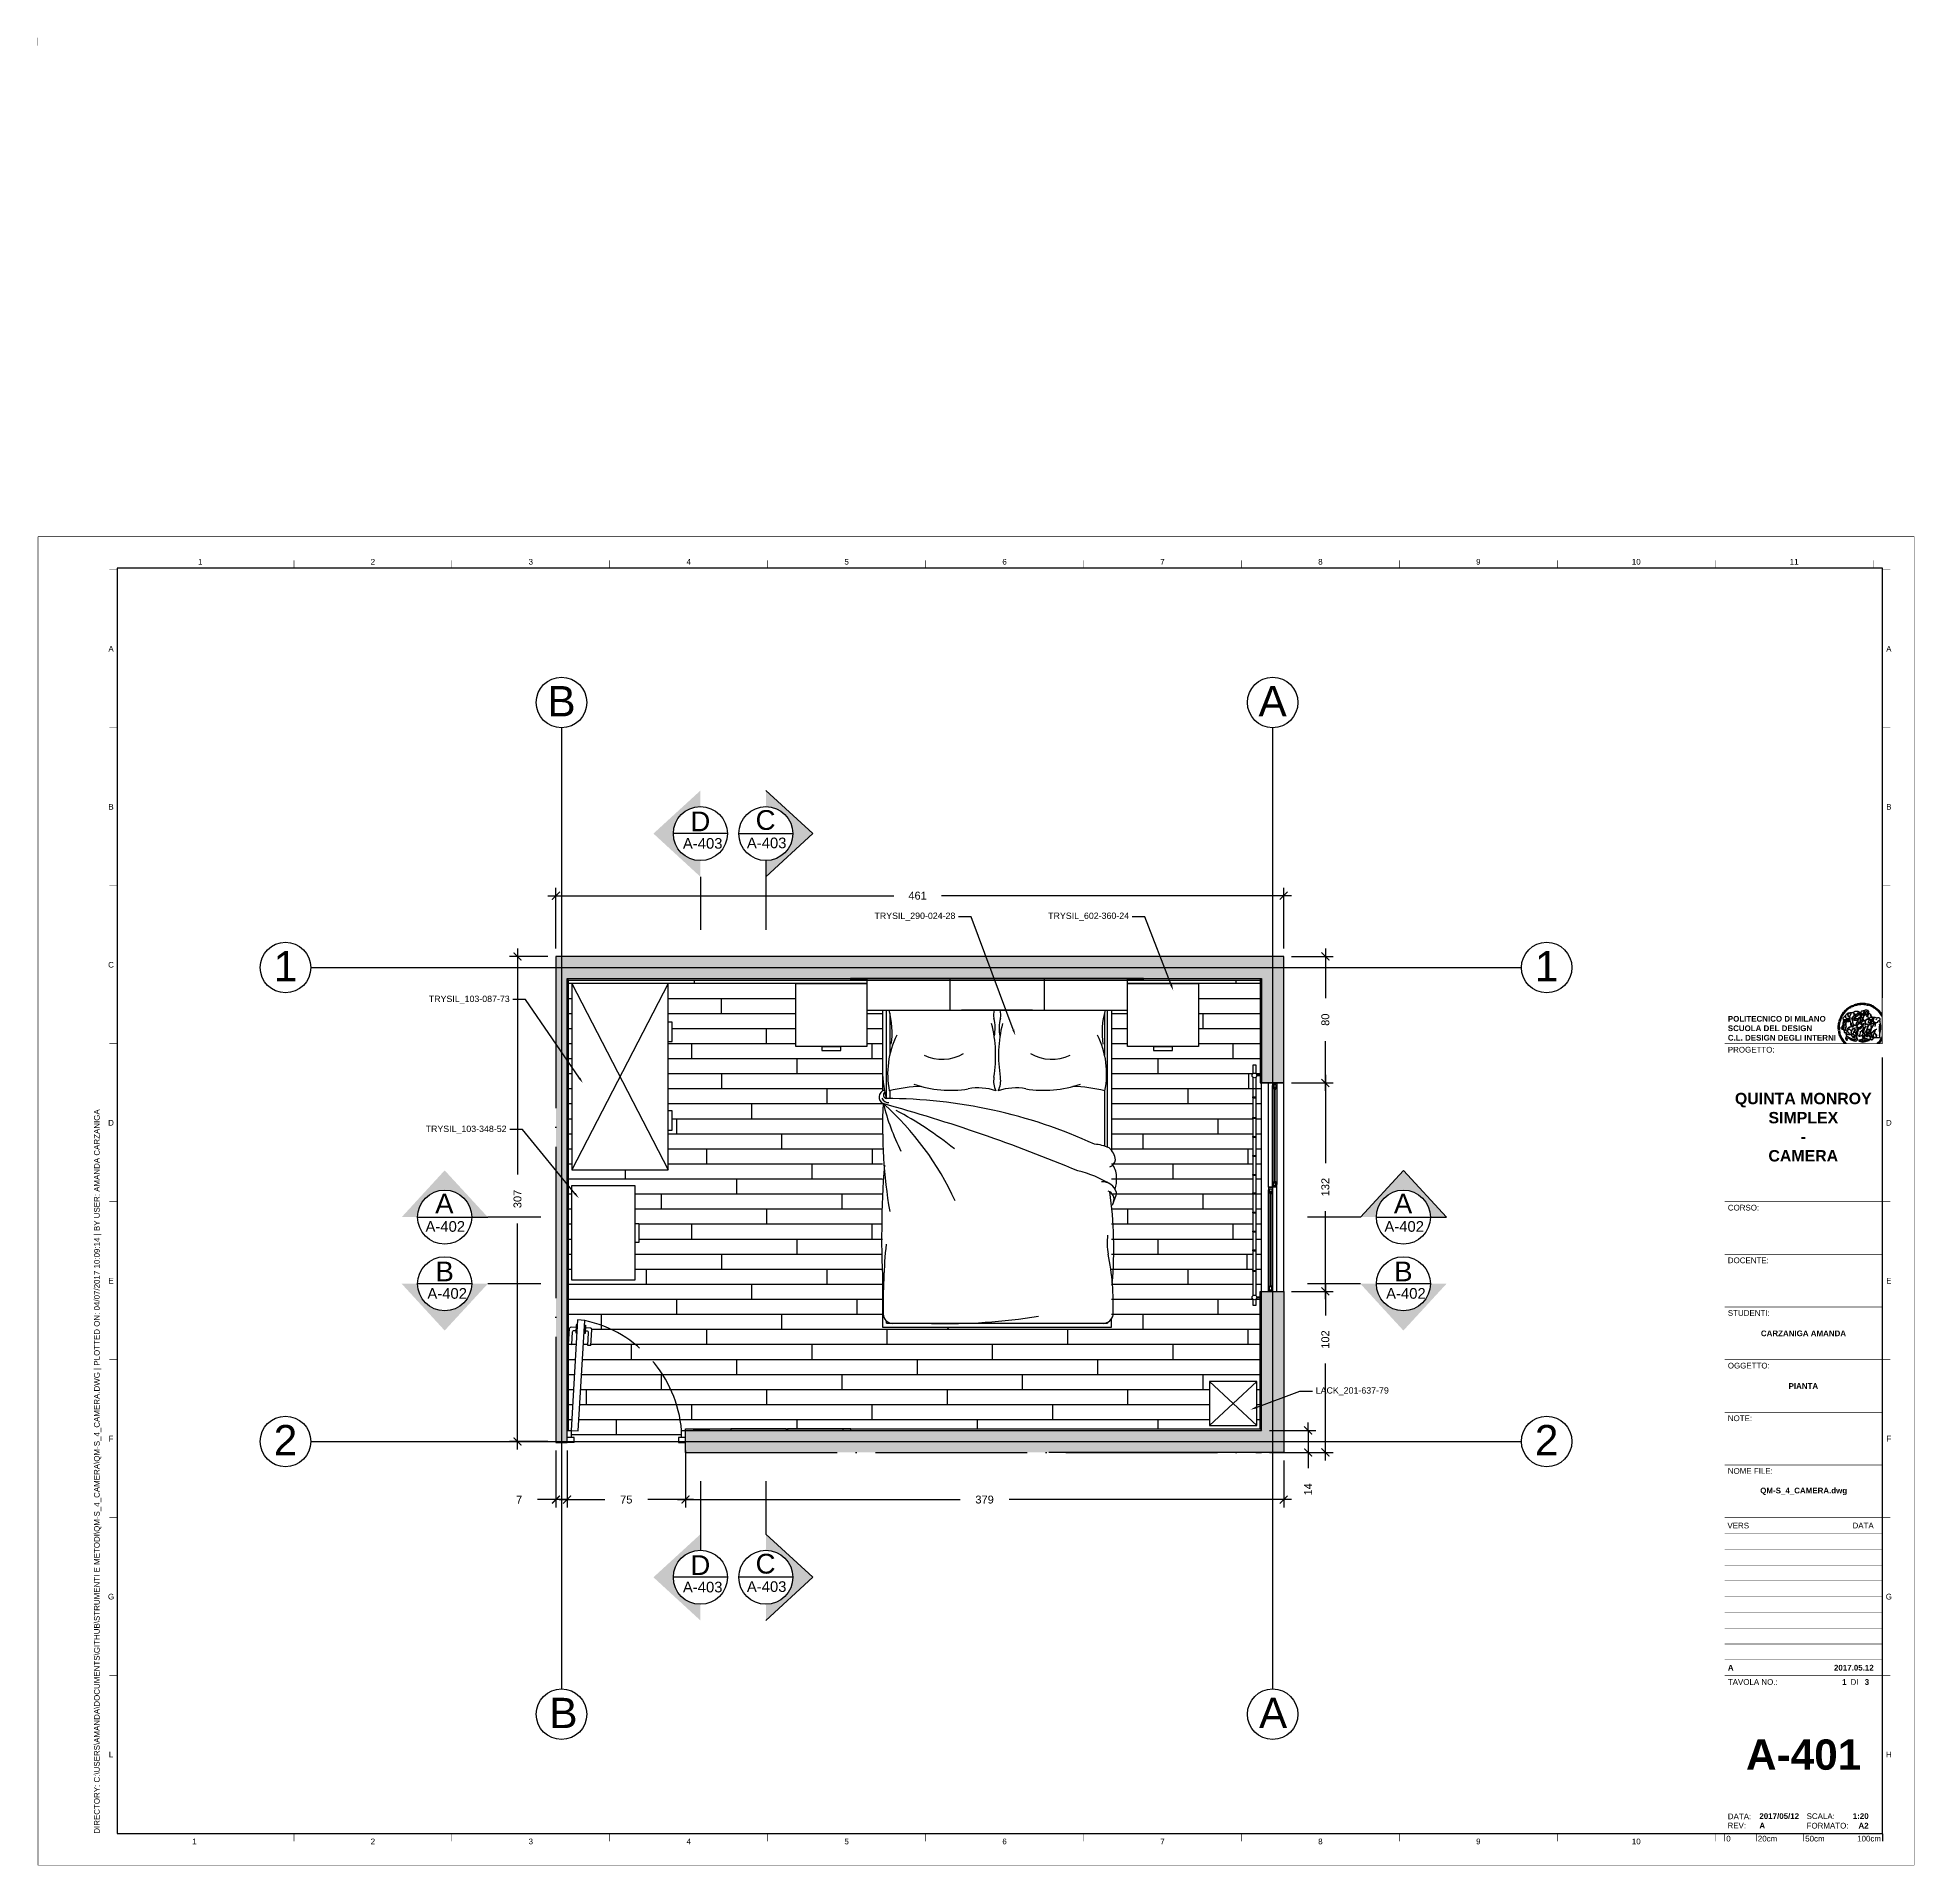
# Paper-space layout 'A401' of a CAD drawing. Header units: millimetres. Extents: x 0 to 594, y 0 to 579.
# The model-space entities are those that its viewports show. They can reach past a viewport. Long polylines and large blocks are cut down to what shows.
import ezdxf
from ezdxf import colors
from ezdxf.entities.mleader import LeaderData, LeaderLine
from ezdxf.enums import TextEntityAlignment as Align
from ezdxf.math import Vec2, Vec3

# ---------------------------------------------------------------- set-up
doc = ezdxf.new("R2010")
doc.units = ezdxf.units.MM
doc.set_wipeout_variables(frame=1)
doc.linetypes.add('ACAD_ISO02W100', pattern=[15, 12, -3])
doc.linetypes.add('ACAD_ISO04W100', pattern=[30, 24, -3, 0, -3])
for name, color, linetype in [('A-ANNO-SYMB', 3, 'Continuous'), ('A-ANNO-TEXT', 3, 'Continuous'), ('A-DOOR-FULL', 4, 'Continuous'), ('A-FURN', 8, 'Continuous'), ('A-GLAZ-FULL', 4, 'Continuous'), ('A-WALL-FULL', 7, 'Continuous'), ('ACCESSORI', 6, 'Continuous'), ('CAMPITURA', 255, 'Continuous'), ('G-ANNO-DIM', 252, 'Continuous'), ('G-ANNO-LOGO', 3, 'Continuous'), ('G-ANNO-TEXT', 3, 'Continuous'), ('G-ANNO-TTLB', 3, 'Continuous'), ('LAYOUT', 210, 'Continuous'), ('PAVIMENTAZIONE', 1, 'Continuous')]:
    doc.layers.add(name, color=color, linetype=linetype)
doc.layers.add('G-ANNO-NPLT', color=3, linetype='Continuous', plot=False)
doc.layers.get('LAYOUT').off()
doc.styles.add('ARIAL', font='arial.ttf')
doc.styles.add('ARIAL-BOLD', font='arialbd.ttf')
doc.styles.add('E-ARIAL', font='arial.ttf')
doc.styles.get("Standard").update_dxf_attribs({"font": 'arial.ttf'})
doc.dimstyles.new('1_1', dxfattribs={"dimtxt": 2.5, "dimasz": 2.5, "dimexe": 2.5, "dimexo": 2.5, "dimgap": 5, "dimtad": 0, "dimdec": 0, "dimtxsty": 'Standard', "dimblk": 'ARCHTICK', "dimcen": 2.5, "dimdle": 2.5, "dimadec": 0, "dimazin": 0, "dimtfac": 1, "dimtdec": 0, "dimtmove": 0, "dimatfit": 3, "dimldrblk": 'ARCHTICK', "dimfxl": 1, "dimarcsym": 0})

# ---------------------------------------------------------------- blocks, each defined once
blk = doc.blocks.new('*U25')
at = {"layer": 'G-ANNO-TTLB', "const_width": 0.18}
for points in [[(0, -2.5), (0, 0)], [(10, 0), (10, -2.5)], [(25, 0), (25, -2.5)]]:
    blk.add_lwpolyline(points, dxfattribs=at)
at = {"layer": 'G-ANNO-TTLB'}
blk.add_lwpolyline([(50, 0, 0.48, 0.48, 0), (50, -2.5, 0.48, 0.48, 0)], format="xyseb", dxfattribs=at)
at = {"layer": 'G-ANNO-TEXT', "style": 'E-ARIAL'}
blk.add_text('0', height=1.8, dxfattribs=at).set_placement((1.2, -0.7), align=Align.TOP_CENTER)
for s, p in [('20cm', (10.5, -2.5)), ('50cm', (25.5, -2.5))]:
    blk.add_text(s, height=1.8, dxfattribs=at).set_placement(p)
blk.add_text('100cm', height=1.8, dxfattribs=at).set_placement((49.5, -2.5), align=Align.RIGHT)
blk = doc.blocks.new('logoPolimi')
for p, q in [((-1.49, 1.84), (-1.36, 1.68)), ((-1.41, 1.91), (-1.28, 1.74)), ((-1.32, 1.97), (-1.2, 1.8)), ((-1.22, 2.03), (-1.11, 1.85)), ((-1.13, 2.09), (-1.03, 1.9)), ((-1.03, 2.14), (-0.94, 1.95)), ((-0.93, 2.18), (-0.84, 1.99)), ((-0.83, 2.22), (-0.75, 2.03)), ((-0.72, 2.26), (-0.66, 2.06)), ((-0.61, 2.29), (-0.56, 2.09)), ((-0.51, 2.32), (-0.46, 2.11)), ((-0.4, 2.34), (-0.36, 2.13)), ((-0.29, 2.35), (-0.26, 2.14)), ((-0.18, 2.36), (-0.16, 2.15)), ((-0.07, 2.37), (-0.06, 2.16)), ((0.04, 2.37), (0.04, 2.16)), ((0.15, 2.36), (0.14, 2.16)), ((0.26, 2.36), (0.24, 2.15)), ((0.37, 2.34), (0.34, 2.13)), ((0.48, 2.32), (0.44, 2.12)), ((0.59, 2.3), (0.54, 2.09)), ((0.69, 2.27), (0.63, 2.07)), ((0.8, 2.23), (0.73, 2.03)), ((0.9, 2.19), (0.82, 2)), ((1, 2.15), (0.91, 1.96)), ((1.1, 2.1), (1, 1.91)), ((1.2, 2.04), (1.09, 1.86)), ((1.29, 1.99), (1.18, 1.81)), ((1.38, 1.92), (1.26, 1.75)), ((1.47, 1.86), (1.34, 1.69)), ((-2.37, 0.12), (-2.16, 0.11)), ((-2.37, 0.01), (-2.16, 0.01)), ((-2.36, 0.23), (-2.15, 0.21)), ((-2.35, 0.34), (-2.14, 0.31)), ((-2.33, 0.45), (-2.12, 0.41)), ((-2.3, 0.55), (-2.1, 0.51)), ((-2.28, 0.66), (-2.07, 0.6)), ((-2.24, 0.77), (-2.04, 0.7)), ((-2.2, 0.87), (-2.01, 0.79)), ((-2.16, 0.97), (-1.97, 0.89)), ((-2.11, 1.07), (-1.93, 0.98)), ((-2.06, 1.17), (-1.88, 1.07)), ((-2.01, 1.26), (-1.83, 1.15)), ((-1.94, 1.36), (-1.77, 1.24)), ((-1.88, 1.45), (-1.71, 1.32)), ((-1.84, 0.03), (-1.82, 0.35)), ((-1.81, 1.53), (-1.65, 1.4)), ((-1.74, 1.61), (-1.58, 1.47)), ((-1.73, 0.59), (-1.73, 0.59)), ((-1.73, 0.59), (-1.73, 0.59)), ((-1.66, 1.69), (-1.51, 1.54)), ((-1.65, 0.57), (-1.65, 0.57)), ((-1.59, 1.12), (-1.59, 1.12)), ((-1.58, 1.77), (-1.44, 1.61)), ((-1.51, 0.55), (-1.51, 0.55)), ((-1.51, 0.55), (-1.51, 0.55)), ((-1.31, 0.79), (-1.21, 0.75)), ((-1.21, 0.75), (-1.31, 0.79)), ((-1.21, 0.75), (-1.31, 0.79)), ((-1.21, 0.75), (-1.21, 0.75)), ((-1.21, 0.75), (-1.21, 0.75)), ((-1.19, 0.76), (-1.19, 0.76)), ((-1.19, 0.76), (-1.19, 0.76)), ((-1.17, 0.99), (-1.18, 0.99)), ((-1.18, 0.99), (-1.17, 0.99)), ((-1.16, 0.57), (-1.16, 0.57)), ((-1.16, 0.57), (-1.16, 0.57)), ((-1.1, 0.01), (-0.99, 0.06)), ((-0.99, 0.06), (-1.1, 0.01)), ((-0.99, 0.06), (-1.1, 0.01)), ((-0.99, 0.06), (-0.99, 0.06)), ((-0.99, 0.06), (-0.99, 0.06)), ((-0.97, 0.79), (-0.98, 0.79)), ((-0.89, 0.84), (-0.97, 0.79)), ((-0.97, 0.79), (-0.89, 0.84)), ((-0.96, 1.41), (-0.96, 1.41)), ((-0.96, 1.41), (-0.96, 1.41)), ((-0.89, 0.84), (-0.82, 0.87)), ((-0.82, 0.87), (-0.89, 0.84)), ((-0.89, 0.84), (-0.82, 0.87)), ((-0.88, 0.83), (-0.89, 0.84)), ((-0.85, 1.39), (-0.85, 1.39)), ((-0.85, 1.39), (-0.85, 1.39)), ((-0.84, 0.14), (-0.84, 0.14)), ((-0.77, 1.08), (-0.78, 1.08)), ((-0.78, 1.08), (-0.77, 1.08)), ((-0.61, 1.12), (-0.77, 1.08)), ((-0.77, 1.08), (-0.61, 1.12)), ((-0.77, 1.08), (-0.61, 1.12)), ((-0.75, 1.3), (-0.76, 1.29)), ((-0.76, 1.29), (-0.75, 1.3)), ((-0.65, 0.99), (-0.7, 0.96)), ((-0.69, 0.18), (-0.68, 0.18)), ((-0.66, 0.93), (-0.66, 0.93)), ((-0.66, 0.93), (-0.64, 0.93)), ((-0.66, 0.93), (-0.66, 0.93)), ((-0.66, 0.93), (-0.66, 0.93)), ((-0.63, 1.01), (-0.63, 1.01)), ((-0.63, 1.01), (-0.62, 1.01)), ((-0.63, 0.66), (-0.63, 0.66)), ((-0.6, 1.12), (-0.61, 1.12)), ((-0.61, 1.12), (-0.6, 1.12)), ((-0.61, 1.12), (-0.6, 1.12)), ((-0.61, 0.86), (-0.57, 0.85)), ((-0.57, 0.85), (-0.61, 0.86)), ((-0.61, 0.86), (-0.57, 0.85)), ((-0.53, 1.08), (-0.6, 1.12)), ((-0.6, 1.12), (-0.6, 1.11)), ((-0.6, 1.12), (-0.53, 1.08)), ((-0.57, 0.8), (-0.59, 0.8)), ((-0.57, 0.85), (-0.53, 0.84)), ((-0.57, 0.85), (-0.57, 0.85)), ((-0.57, 0.85), (-0.57, 0.85)), ((-0.57, 0.85), (-0.53, 0.84)), ((-0.56, 0.29), (-0.49, 0.48)), ((-0.56, 0.14), (-0.56, 0.29)), ((-0.5, 0.11), (-0.56, 0.14)), ((-0.53, 0.84), (-0.51, 0.84)), ((-0.53, 0.84), (-0.51, 0.84)), ((-0.53, 0.84), (-0.53, 0.84)), ((-0.51, 0.11), (-0.51, 0.11)), ((-0.51, 0.11), (-0.51, 0.11)), ((-0.34, 0.33), (-0.5, 0.11)), ((-0.49, 0.48), (-0.41, 0.55)), ((-0.42, 0.8), (-0.47, 0.79)), ((-0.42, 0.8), (-0.47, 0.79)), ((-0.47, 0.79), (-0.45, 0.76)), ((-0.47, 0.79), (-0.45, 0.76)), ((-0.45, 1.14), (-0.42, 1.11)), ((-0.42, 1.26), (-0.36, 1.22)), ((-0.41, 0.55), (-0.34, 0.49)), ((-0.4, 1.37), (-0.38, 1.38)), ((-0.39, 1.37), (-0.4, 1.37)), ((-0.35, 1.33), (-0.4, 1.37)), ((-0.39, 1.24), (-0.4, 1.23)), ((-0.38, 1.14), (-0.38, 1.14)), ((-0.34, 0.49), (-0.09, 0.48)), ((-0.16, 0.32), (-0.34, 0.33)), ((-0.14, 0.32), (-0.31, 0.34)), ((-0.28, 1.3), (-0.29, 1.3)), ((-0.28, 1.3), (-0.28, 1.3)), ((-0.16, 1.24), (-0.16, 1.25)), ((-0.16, 1.25), (-0.16, 1.25)), ((-0.16, 0.49), (-0.14, 0.64)), ((-0.06, 0.27), (-0.16, 0.32)), ((-0.1, 0.88), (-0.09, 0.87)), ((-0.08, 1.37), (-0.08, 1.38)), ((-0.08, 1.23), (-0.05, 1.21)), ((-0.05, 1.21), (-0.08, 1.23)), ((-0.08, 1.23), (-0.05, 1.21)), ((-0.03, 0.26), (-0.06, 0.27)), ((-0.05, 1.21), (-0.04, 1.21)), ((-0.04, 1.21), (-0.05, 1.21)), ((-0.04, 1.21), (-0.04, 1.21)), ((-0.04, 1.21), (-0.04, 1.21)), ((-0.04, 0.48), (-0.03, 0.26)), ((0.03, 1.15), (0.03, 1.15)), ((0.03, 0.66), (0.03, 0.67)), ((0.07, 0.58), (0.07, 0.57)), ((0.1, 1.18), (0.1, 1.18)), ((0.1, 0.84), (0.1, 0.84)), ((0.13, 1.32), (0.17, 1.19)), ((0.14, 0.71), (0.34, 0.65)), ((0.31, 0.56), (0.17, 0.63)), ((0.27, 1.61), (0.27, 1.61)), ((0.27, 1.61), (0.27, 1.61)), ((0.27, 1.61), (0.27, 1.61)), ((0.29, 1.29), (0.29, 1.29)), ((0.29, 1.29), (0.29, 1.29)), ((0.29, 1.29), (0.29, 1.29)), ((0.29, 1.29), (0.29, 1.29)), ((0.33, 0.49), (0.34, 0.49)), ((0.33, 0.03), (0.35, 0.03)), ((0.33, 0.03), (0.35, 0.03)), ((0.34, 0.65), (0.34, 0.64)), ((0.35, 0.03), (0.57, 0.06)), ((0.35, 0.03), (0.57, 0.06)), ((0.35, 0.03), (0.35, 0.03)), ((0.35, 0.03), (0.35, 0.03)), ((0.38, 1.36), (0.37, 1.35)), ((0.38, 0.34), (0.37, 0.34)), ((0.38, 0.34), (0.38, 0.34)), ((0.43, 0.67), (0.39, 0.64)), ((0.49, 1.05), (0.51, 1.13)), ((0.51, 1.13), (0.49, 1.05)), ((0.49, 1.05), (0.51, 1.13)), ((0.51, 1.31), (0.5, 1.29)), ((0.51, 1.13), (0.52, 1.23)), ((0.52, 1.23), (0.51, 1.23)), ((0.51, 1.23), (0.52, 1.23)), ((0.52, 1.23), (0.51, 1.13)), ((0.51, 1.13), (0.52, 1.23)), ((0.52, 1.24), (0.6, 1.37)), ((0.52, 1.23), (0.6, 1.36)), ((0.6, 1.36), (0.52, 1.23)), ((0.52, 1.23), (0.52, 1.23)), ((0.52, 1.23), (0.52, 1.24)), ((0.52, 1.23), (0.52, 1.23)), ((0.55, 1.07), (0.53, 1.06)), ((0.53, 1.04), (0.53, 1.06)), ((0.53, 1.05), (0.53, 1.04)), ((0.54, 0.3), (0.63, 0.32)), ((0.54, -0.08), (0.61, 0.06)), ((0.61, 0.06), (0.54, -0.08)), ((0.54, -0.08), (0.61, 0.06)), ((0.56, 0.19), (0.59, 0.21)), ((0.57, 1.07), (0.57, 1.07)), ((0.57, 1.07), (0.57, 1.07)), ((0.57, 1.07), (0.57, 1.07)), ((0.57, 1.07), (0.57, 1.07)), ((0.57, 1.07), (0.57, 1.07)), ((0.57, 1.07), (0.57, 1.07)), ((0.57, 1.07), (0.57, 1.07)), ((0.58, 0.3), (0.59, 0.29)), ((0.59, 0.78), (0.59, 0.79)), ((0.59, 0.79), (0.59, 0.79)), ((0.59, 0.79), (0.59, 0.79)), ((0.59, 0.79), (0.59, 0.78)), ((0.61, 0.06), (0.6, 0.07)), ((0.6, 0.07), (0.61, 0.06)), ((0.61, 0.06), (0.61, 0.07)), ((0.62, 0.21), (0.65, 0.22)), ((0.64, 1.37), (0.65, 1.37)), ((0.69, 0.86), (0.68, 0.86)), ((0.68, 0.86), (0.69, 0.86)), ((0.68, 0.76), (0.68, 0.76)), ((0.76, 0.26), (0.76, 0.26)), ((0.82, 0.35), (0.84, 0.36)), ((0.82, 0.35), (0.82, 0.35)), ((0.84, 0.36), (0.84, 0.37)), ((0.85, 0.34), (1.05, 0.35)), ((0.93, 1.05), (0.93, 1.05)), ((0.93, 1.05), (0.93, 1.05)), ((0.93, 1.05), (0.93, 1.04)), ((0.93, 1.05), (0.93, 1.05)), ((0.97, 0.66), (0.96, 0.66)), ((1.01, 0.97), (0.98, 0.96)), ((1.17, 0.96), (1.17, 0.95)), ((1.17, 0.95), (1.17, 0.95)), ((1.34, 0.37), (1.26, 0.04)), ((1.27, 0.37), (1.27, 0.38)), ((1.28, 0.95), (1.28, 0.95)), ((1.37, 0.73), (1.46, 0.81)), ((1.41, 0.4), (1.41, 0.41)), ((1.56, 1.79), (1.42, 1.63)), ((1.64, 1.71), (1.49, 1.56)), ((1.49, 0.9), (1.57, 0.92)), ((1.72, 1.63), (1.56, 1.49)), ((1.67, 0.6), (1.57, 0.53)), ((1.79, 1.55), (1.63, 1.41)), ((1.86, 1.47), (1.7, 1.34)), ((1.93, 1.38), (1.76, 1.26)), ((1.99, 1.29), (1.81, 1.17)), ((2.05, 1.19), (1.87, 1.09)), ((2.1, 1.1), (1.92, 1)), ((2.15, 1), (1.96, 0.91)), ((2.19, 0.9), (2, 0.82)), ((2.23, 0.79), (2.04, 0.72)), ((2.27, 0.69), (2.07, 0.63)), ((2.3, 0.58), (2.09, 0.53)), ((2.32, 0.47), (2.12, 0.43)), ((2.34, 0.37), (2.13, 0.33)), ((2.36, 0.26), (2.15, 0.23)), ((2.37, 0.15), (2.16, 0.13)), ((2.37, 0.04), (2.16, 0.03)), ((-2.37, -0.1), (-2.16, -0.09)), ((-2.36, -0.21), (-2.15, -0.19)), ((-2.35, -0.32), (-2.14, -0.29)), ((-2.33, -0.43), (-2.12, -0.39)), ((-2.31, -0.54), (-2.1, -0.49)), ((-2.28, -0.65), (-2.08, -0.59)), ((-2.25, -0.75), (-2.05, -0.69)), ((-2.21, -0.86), (-2.02, -0.78)), ((-2.17, -0.96), (-1.98, -0.87)), ((-2.12, -1.06), (-1.93, -0.96)), ((-2.07, -1.16), (-1.89, -1.05)), ((-2.04, -0.15), (-1.97, -0.2)), ((-2.01, -1.25), (-1.84, -1.14)), ((-1.95, -1.34), (-1.78, -1.22)), ((-1.89, -1.43), (-1.72, -1.31)), ((-1.82, -1.52), (-1.66, -1.38)), ((-1.75, -1.6), (-1.59, -1.46)), ((-1.67, -1.68), (-1.52, -1.53)), ((-1.58, -0.12), (-1.6, -0.18)), ((-1.6, -0.18), (-1.58, -0.28)), ((-1.57, -0.54), (-1.59, -0.54)), ((-1.59, -0.54), (-1.59, -0.54)), ((-1.59, -1.76), (-1.45, -1.6)), ((-1.56, -0.32), (-1.56, -0.31)), ((-1.56, -0.31), (-1.56, -0.31)), ((-1.53, -0.65), (-1.53, -0.65)), ((-1.53, -0.65), (-1.53, -0.65)), ((-1.51, -1.83), (-1.37, -1.67)), ((-1.48, -0.86), (-1.48, -0.85)), ((-1.42, -0.37), (-1.42, -0.37)), ((-1.42, -1.9), (-1.29, -1.73)), ((-1.38, -0.46), (-1.38, -0.46)), ((-1.33, -1.96), (-1.21, -1.79)), ((-1.31, -0.24), (-1.31, -0.23)), ((-1.31, -0.23), (-1.31, -0.24)), ((-1.23, -0.19), (-1.23, -0.19)), ((-1.23, -0.19), (-1.23, -0.19)), ((-1.23, -0.19), (-1.23, -0.19)), ((-1.23, -0.19), (-1.23, -0.19)), ((-1.01, -0.39), (-1.02, -0.39)), ((-1.02, -0.39), (-1.01, -0.39)), ((-1.02, -0.7), (-1.02, -0.7)), ((-1.02, -0.7), (-1.02, -0.7)), ((-1.02, -0.7), (-1.02, -0.7)), ((-0.79, -0.51), (-0.83, -0.58)), ((-0.83, -0.58), (-0.79, -0.51)), ((-0.83, -0.58), (-0.79, -0.51)), ((-0.78, -1.05), (-0.83, -0.94)), ((-0.83, -0.94), (-0.78, -1.05)), ((-0.83, -0.94), (-0.83, -0.94)), ((-0.83, -0.94), (-0.78, -1.05)), ((-0.82, -1.23), (-0.82, -1.23)), ((-0.82, -1.23), (-0.77, -1.23)), ((-0.77, -1.23), (-0.82, -1.23)), ((-0.82, -1.23), (-0.82, -1.23)), ((-0.77, -1.23), (-0.82, -1.23)), ((-0.75, -0.96), (-0.8, -0.89)), ((-0.8, -0.89), (-0.79, -0.92)), ((-0.79, -0.92), (-0.8, -0.89)), ((-0.8, -0.89), (-0.75, -0.96)), ((-0.79, -0.92), (-0.8, -0.89)), ((-0.8, -0.89), (-0.8, -0.89)), ((-0.8, -0.89), (-0.75, -0.96)), ((-0.79, -0.92), (-0.78, -0.95)), ((-0.78, -0.95), (-0.79, -0.92)), ((-0.78, -0.95), (-0.79, -0.92)), ((-0.77, -0.49), (-0.78, -0.48)), ((-0.78, -0.48), (-0.77, -0.49)), ((-0.78, -0.95), (-0.76, -1)), ((-0.76, -1), (-0.78, -0.95)), ((-0.76, -1), (-0.78, -0.95)), ((-0.71, -0.89), (-0.75, -0.87)), ((-0.75, -0.87), (-0.71, -0.89)), ((-0.75, -0.87), (-0.71, -0.89)), ((-0.72, -1.01), (-0.75, -0.96)), ((-0.75, -0.96), (-0.72, -1.01)), ((-0.75, -0.96), (-0.72, -1.01)), ((-0.64, -0.93), (-0.71, -0.89)), ((-0.71, -0.89), (-0.64, -0.93)), ((-0.71, -0.89), (-0.64, -0.93)), ((-0.66, -0.53), (-0.66, -0.53)), ((-0.66, -0.53), (-0.66, -0.53)), ((-0.66, -0.53), (-0.66, -0.53)), ((-0.39, -0.81), (-0.51, -0.69)), ((-0.51, -1.04), (-0.5, -1.04)), ((-0.48, -0.42), (-0.48, -0.42)), ((-0.48, -0.42), (-0.48, -0.42)), ((-0.48, -0.42), (-0.48, -0.42)), ((-0.41, -0.51), (-0.41, -0.51)), ((-0.38, -0.05), (-0.39, -0.12)), ((-0.39, -0.12), (-0.37, -0.1)), ((-0.35, -0.14), (-0.37, -0.08)), ((-0.37, -0.09), (-0.37, -0.09)), ((-0.33, -0.12), (-0.35, -0.14)), ((-0.32, -0.14), (-0.35, -0.14)), ((-0.35, -0.18), (-0.34, -0.22)), ((-0.34, -0.08), (-0.29, -0.16)), ((-0.34, -0.22), (-0.34, -0.22)), ((-0.27, -0.17), (-0.32, -0.14)), ((-0.25, -0.91), (-0.26, -0.9)), ((-0.26, -1.29), (0.1, -1.2)), ((0.1, -1.2), (-0.26, -1.29)), ((0.08, -1.4), (-0.26, -1.29)), ((-0.26, -1.29), (0.08, -1.4)), ((-0.26, -1.38), (-0.26, -1.29)), ((-0.26, -1.29), (-0.26, -1.29)), ((-0.26, -1.29), (-0.26, -1.38)), ((-0.26, -1.29), (0.08, -1.4)), ((-0.26, -1.29), (-0.26, -1.29)), ((0.08, -1.49), (-0.26, -1.38)), ((-0.26, -1.38), (0.09, -1.49)), ((-0.14, -0.15), (-0.16, -0.13)), ((-0.11, -0.04), (-0.12, -0.05)), ((-0.04, -0.41), (-0.01, -0.44)), ((-0.01, -0.44), (-0.04, -0.41)), ((-0.04, -0.41), (-0.01, -0.44)), ((0.07, -0.84), (0.07, -0.84)), ((0.07, -0.84), (0.07, -0.84)), ((0.1, -1.2), (0.08, -1.32)), ((0.08, -1.32), (0.13, -1.2)), ((0.08, -1.4), (0.72, -1.22)), ((0.72, -1.22), (0.08, -1.4)), ((0.08, -1.4), (0.72, -1.22)), ((0.72, -1.31), (0.08, -1.49)), ((0.08, -1.44), (0.08, -1.4)), ((0.08, -1.4), (0.08, -1.44)), ((0.08, -1.4), (0.08, -1.49)), ((0.08, -1.49), (0.08, -1.44)), ((0.08, -1.44), (0.08, -1.44)), ((0.08, -1.44), (0.08, -1.45)), ((0.08, -1.45), (0.08, -1.46)), ((0.08, -1.46), (0.08, -1.49)), ((0.1, -1.01), (0.09, -0.86)), ((0.1, -1.01), (0.09, -0.86)), ((0.09, -1.49), (0.72, -1.31)), ((0.1, -1.2), (0.12, -1.04)), ((0.12, -1.04), (0.1, -1.2)), ((0.13, -1.2), (0.1, -1.2)), ((0.1, -1.2), (0.13, -1.2)), ((0.13, -1.2), (0.1, -1.2)), ((0.1, -1.2), (0.1, -1.2)), ((0.11, -0.44), (0.11, -0.44)), ((0.11, -0.44), (0.11, -0.44)), ((0.12, -0.21), (0.12, -0.21)), ((0.12, -0.21), (0.12, -0.21)), ((0.12, -0.21), (0.12, -0.21)), ((0.12, -0.21), (0.12, -0.21)), ((0.12, -0.21), (0.12, -0.21)), ((0.12, -0.21), (0.12, -0.21)), ((0.12, -0.21), (0.12, -0.21)), ((0.12, -0.21), (0.12, -0.21)), ((0.12, -0.21), (0.12, -0.21)), ((0.12, -0.21), (0.12, -0.21)), ((0.12, -0.21), (0.12, -0.21)), ((0.12, -0.21), (0.12, -0.21)), ((0.12, -0.21), (0.12, -0.21)), ((0.12, -0.56), (0.14, -0.53)), ((0.14, -0.53), (0.12, -0.56)), ((0.12, -0.56), (0.14, -0.53)), ((0.12, -1.04), (0.12, -1.04)), ((0.12, -1.04), (0.12, -1.04)), ((0.12, -1.04), (0.12, -1.04)), ((0.21, -0.99), (0.13, -1.2)), ((0.13, -1.2), (0.21, -0.99)), ((0.36, -1.14), (0.13, -1.2)), ((0.13, -1.2), (0.26, -1.17)), ((0.14, -0.53), (0.16, -0.49)), ((0.16, -0.49), (0.14, -0.53)), ((0.14, -0.53), (0.16, -0.49)), ((0.16, -0.49), (0.16, -0.49)), ((0.16, -0.49), (0.16, -0.49)), ((0.28, -1.19), (0.21, -0.99)), ((0.21, -0.99), (0.31, -1.27)), ((0.24, -0.17), (0.24, -0.16)), ((0.24, -0.16), (0.24, -0.17)), ((0.25, -0.84), (0.25, -0.88)), ((0.25, -0.88), (0.25, -0.84)), ((0.25, -0.88), (0.25, -0.84)), ((0.25, -0.88), (0.29, -1.17)), ((0.26, -0.88), (0.25, -0.88)), ((0.31, -1.27), (0.25, -0.88)), ((0.26, -1.17), (0.28, -1.16)), ((0.28, -1.16), (0.36, -1.14)), ((0.29, -1.17), (0.28, -1.19)), ((0.36, -1.14), (0.72, -1.22)), ((0.72, -1.22), (0.36, -1.14)), ((0.49, -0.31), (0.49, -0.31)), ((0.49, -0.31), (0.49, -0.31)), ((0.5, -0.27), (0.5, -0.27)), ((0.51, -0.27), (0.51, -0.27)), ((0.72, -0.81), (0.75, -0.89)), ((0.72, -1.22), (0.72, -1.31)), ((0.72, -1.31), (0.72, -1.22)), ((0.74, -0.23), (0.74, -0.23)), ((0.74, -0.23), (0.75, -0.24)), ((0.75, -0.23), (0.75, -0.23)), ((0.86, -0.25), (0.82, -0.34)), ((0.87, -0.22), (0.86, -0.23)), ((0.87, -0.22), (0.86, -0.25)), ((0.96, -0.58), (0.96, -0.57)), ((1.05, -1.05), (1.04, -1.05)), ((1.28, -2), (1.17, -1.82)), ((1.37, -1.93), (1.25, -1.76)), ((1.31, -0.27), (1.3, -0.26)), ((1.3, -0.26), (1.3, -0.26)), ((1.3, -0.26), (1.3, -0.26)), ((1.3, -0.26), (1.31, -0.27)), ((1.3, -0.26), (1.3, -0.26)), ((1.46, -1.87), (1.33, -1.7)), ((1.54, -1.8), (1.41, -1.64)), ((1.63, -1.72), (1.48, -1.57)), ((1.71, -1.65), (1.55, -1.5)), ((1.78, -1.57), (1.62, -1.43)), ((1.85, -1.48), (1.69, -1.35)), ((1.92, -1.39), (1.75, -1.27)), ((1.98, -1.3), (1.81, -1.19)), ((2.04, -1.21), (1.86, -1.1)), ((2.09, -1.11), (1.91, -1.01)), ((2.14, -1.01), (1.95, -0.92)), ((2.19, -0.91), (1.99, -0.83)), ((2.23, -0.81), (2.03, -0.74)), ((2.26, -0.7), (2.06, -0.64)), ((2.29, -0.6), (2.09, -0.55)), ((2.32, -0.49), (2.11, -0.45)), ((2.34, -0.38), (2.13, -0.35)), ((2.35, -0.27), (2.15, -0.25)), ((2.37, -0.08), (2.16, -0.07)), ((2.36, -0.16), (2.16, -0.15)), ((-1.24, -2.02), (-1.13, -1.84)), ((-1.14, -2.08), (-1.04, -1.89)), ((-1.04, -2.13), (-0.95, -1.94)), ((-0.94, -2.18), (-0.86, -1.98)), ((-0.84, -2.22), (-0.77, -2.02)), ((-0.74, -2.25), (-0.67, -2.05)), ((-0.63, -2.29), (-0.57, -2.08)), ((-0.52, -2.31), (-0.48, -2.11)), ((-0.42, -2.33), (-0.38, -2.13)), ((-0.31, -2.35), (-0.28, -2.14)), ((-0.2, -2.36), (-0.18, -2.15)), ((-0.09, -2.37), (-0.08, -2.16)), ((0.03, -2.37), (0.02, -2.16)), ((0.14, -2.37), (0.12, -2.16)), ((0.25, -2.36), (0.22, -2.15)), ((0.35, -2.34), (0.32, -2.14)), ((0.46, -2.32), (0.42, -2.12)), ((0.57, -2.3), (0.52, -2.1)), ((0.68, -2.27), (0.62, -2.07)), ((0.78, -2.24), (0.71, -2.04)), ((0.89, -2.2), (0.81, -2)), ((0.99, -2.15), (0.9, -1.96)), ((1.09, -2.11), (0.99, -1.92)), ((1.19, -2.05), (1.08, -1.87))]:
    blk.add_line(p, q)
for points in [[(-1.9, 0.12), (-1.94, 0.02), (-2.05, -0.09), (-2.05, -0.09)], [(-1.86, 0.38), (-1.86, 0.38), (-1.87, 0.19), (-1.9, 0.12)], [(-1.76, 0.6), (-1.76, 0.6), (-1.84, 0.57), (-1.86, 0.38)], [(-1.86, -0.04), (-1.84, 0.02), (-1.84, 0.03), (-1.84, 0.03)], [(-1.82, 0.78), (-1.83, 0.8), (-1.85, 0.86), (-1.83, 0.88)], [(-1.82, 0.78), (-1.83, 0.8), (-1.85, 0.86), (-1.83, 0.88)], [(-1.83, 0.88), (-1.81, 0.9), (-1.76, 0.96), (-1.76, 0.96)], [(-1.83, 0.88), (-1.81, 0.9), (-1.76, 0.96), (-1.76, 0.96)], [(-1.76, 0.6), (-1.83, 0.7), (-1.78, 0.74), (-1.78, 0.74)], [(-1.78, 0.74), (-1.79, 0.74), (-1.83, 0.7), (-1.76, 0.6)], [(-1.78, 0.74), (-1.8, 0.76), (-1.81, 0.78), (-1.82, 0.78)], [(-1.78, 0.74), (-1.8, 0.76), (-1.81, 0.78), (-1.82, 0.78)], [(-1.82, 0.35), (-1.81, 0.5), (-1.73, 0.59), (-1.73, 0.59)], [(-1.82, -0.19), (-1.73, -0.07), (-1.75, 0.14), (-1.75, 0.3)], [(-1.75, 0.33), (-1.75, 0.17), (-1.73, -0.05), (-1.8, -0.17)], [(-1.78, 0.74), (-1.75, 0.72), (-1.72, 0.69), (-1.68, 0.7)], [(-1.68, 0.7), (-1.72, 0.69), (-1.75, 0.72), (-1.78, 0.74)], [(-1.68, 0.7), (-1.72, 0.69), (-1.75, 0.72), (-1.78, 0.74)], [(-1.78, 0.74), (-1.78, 0.74), (-1.78, 0.74), (-1.78, 0.74)], [(-1.76, 0.96), (-1.68, 1.1), (-1.59, 1.12), (-1.59, 1.12)], [(-1.76, 0.96), (-1.68, 1.1), (-1.6, 1.12), (-1.6, 1.12)], [(-1.73, 0.59), (-1.74, 0.59), (-1.75, 0.6), (-1.76, 0.6)], [(-1.73, 0.59), (-1.74, 0.59), (-1.75, 0.6), (-1.76, 0.6)], [(-1.75, 0.3), (-1.76, 0.47), (-1.65, 0.57), (-1.65, 0.57)], [(-1.65, 0.57), (-1.65, 0.57), (-1.76, 0.5), (-1.75, 0.33)], [(-1.65, 0.57), (-1.68, 0.58), (-1.7, 0.58), (-1.73, 0.59)], [(-1.65, 0.57), (-1.68, 0.58), (-1.7, 0.58), (-1.73, 0.59)], [(-1.5, 0.71), (-1.53, 0.74), (-1.61, 0.71), (-1.68, 0.7)], [(-1.68, 0.7), (-1.61, 0.71), (-1.53, 0.73), (-1.5, 0.71)], [(-1.5, 0.71), (-1.53, 0.73), (-1.61, 0.71), (-1.68, 0.7)], [(-1.51, 0.55), (-1.56, 0.56), (-1.61, 0.56), (-1.65, 0.57)], [(-1.65, 0.57), (-1.61, 0.56), (-1.56, 0.56), (-1.51, 0.55)], [(-1.51, 0.55), (-1.56, 0.56), (-1.61, 0.56), (-1.65, 0.57)], [(-1.59, 1.12), (-1.6, 1.06), (-1.61, 0.99), (-1.61, 0.97)], [(-1.61, 0.97), (-1.61, 0.99), (-1.6, 1.06), (-1.59, 1.12)], [(-1.61, 0.97), (-1.61, 0.99), (-1.6, 1.06), (-1.59, 1.12)], [(-1.61, 0.97), (-1.61, 0.95), (-1.56, 0.88), (-1.54, 0.87)], [(-1.54, 0.87), (-1.56, 0.88), (-1.61, 0.95), (-1.61, 0.97)], [(-1.54, 0.87), (-1.56, 0.88), (-1.61, 0.96), (-1.61, 0.97)], [(-1.59, 1.12), (-1.59, 1.13), (-1.59, 1.15), (-1.58, 1.16)], [(-1.59, 1.12), (-1.59, 1.13), (-1.59, 1.15), (-1.58, 1.16)], [(-1.58, 1.16), (-1.57, 1.21), (-1.52, 1.23), (-1.49, 1.25)], [(-1.58, 1.16), (-1.57, 1.21), (-1.52, 1.23), (-1.49, 1.25)], [(-1.58, 0.36), (-1.58, 0.48), (-1.51, 0.55), (-1.51, 0.55)], [(-1.51, 0.55), (-1.51, 0.55), (-1.58, 0.48), (-1.58, 0.36)], [(-1.51, 0.55), (-1.51, 0.55), (-1.58, 0.48), (-1.58, 0.36)], [(-1.55, 0.04), (-1.55, 0.08), (-1.58, 0.25), (-1.58, 0.36)], [(-1.58, 0.36), (-1.58, 0.25), (-1.55, 0.08), (-1.55, 0.04)], [(-1.58, 0.36), (-1.58, 0.25), (-1.55, 0.08), (-1.55, 0.04)], [(-1.58, -0.12), (-1.57, -0.06), (-1.55, 0.02), (-1.55, 0.04)], [(-1.55, 0.04), (-1.55, 0.02), (-1.57, -0.06), (-1.58, -0.12)], [(-1.55, 0.04), (-1.55, 0.02), (-1.56, -0.04), (-1.57, -0.1)], [(-1.54, 0.87), (-1.52, 0.85), (-1.47, 0.83), (-1.44, 0.83)], [(-1.44, 0.83), (-1.47, 0.83), (-1.52, 0.85), (-1.54, 0.87)], [(-1.45, 0.83), (-1.47, 0.83), (-1.52, 0.85), (-1.54, 0.87)], [(-1.51, 0.55), (-1.33, 0.54), (-1.16, 0.57), (-1.16, 0.57)], [(-1.16, 0.57), (-1.16, 0.57), (-1.33, 0.54), (-1.51, 0.55)], [(-1.16, 0.57), (-1.16, 0.57), (-1.33, 0.54), (-1.51, 0.55)], [(-1.5, 0.71), (-1.46, 0.68), (-1.4, 0.62), (-1.33, 0.66)], [(-1.33, 0.66), (-1.4, 0.62), (-1.46, 0.68), (-1.5, 0.71)], [(-1.33, 0.66), (-1.4, 0.62), (-1.46, 0.68), (-1.5, 0.71)], [(-1.49, 1.25), (-1.46, 1.26), (-1.42, 1.33), (-1.39, 1.36)], [(-1.49, 1.25), (-1.46, 1.27), (-1.43, 1.34), (-1.39, 1.36)], [(-1.31, 0.79), (-1.33, 0.79), (-1.42, 0.83), (-1.45, 0.83)], [(-1.44, 0.83), (-1.42, 0.83), (-1.33, 0.79), (-1.31, 0.79)], [(-1.31, 0.79), (-1.33, 0.79), (-1.42, 0.83), (-1.44, 0.83)], [(-1.35, 1.1), (-1.4, 1.17), (-1.36, 1.23), (-1.29, 1.31)], [(-1.29, 1.31), (-1.36, 1.23), (-1.4, 1.17), (-1.35, 1.1)], [(-1.35, 1.1), (-1.4, 1.17), (-1.36, 1.23), (-1.29, 1.31)], [(-1.39, 1.36), (-1.35, 1.38), (-1.26, 1.4), (-1.19, 1.41)], [(-1.39, 1.36), (-1.35, 1.38), (-1.26, 1.4), (-1.19, 1.41)], [(-1.18, 0.99), (-1.24, 0.97), (-1.3, 1.03), (-1.35, 1.1)], [(-1.35, 1.1), (-1.3, 1.03), (-1.24, 0.97), (-1.18, 0.99)], [(-1.18, 1), (-1.24, 0.97), (-1.3, 1.03), (-1.35, 1.1)], [(-1.33, 0.66), (-1.28, 0.7), (-1.23, 0.73), (-1.21, 0.75)], [(-1.21, 0.75), (-1.23, 0.73), (-1.28, 0.7), (-1.33, 0.66)], [(-1.21, 0.75), (-1.23, 0.73), (-1.28, 0.7), (-1.33, 0.66)], [(-1.29, 1.31), (-1.22, 1.39), (-1.01, 1.41), (-0.96, 1.41)], [(-0.96, 1.41), (-1.01, 1.41), (-1.22, 1.39), (-1.29, 1.31)], [(-1.29, 1.31), (-1.22, 1.39), (-1.01, 1.41), (-0.96, 1.41)], [(-1.24, -0.02), (-1.21, -0.01), (-1.1, 0.01), (-1.1, 0.01)], [(-1.1, 0.01), (-1.1, 0.01), (-1.21, -0.01), (-1.24, -0.02)], [(-1.1, 0.01), (-1.1, 0.01), (-1.21, -0.01), (-1.24, -0.02)], [(-1.21, 0.75), (-1.2, 0.75), (-1.19, 0.76), (-1.19, 0.76)], [(-1.19, 0.76), (-1.19, 0.76), (-1.2, 0.75), (-1.21, 0.75)], [(-1.19, 0.76), (-1.19, 0.76), (-1.2, 0.76), (-1.21, 0.75)], [(-1.19, 1.41), (-1.11, 1.43), (-0.97, 1.41), (-0.97, 1.41)], [(-1.19, 1.41), (-1.12, 1.43), (-0.98, 1.41), (-0.98, 1.41)], [(-1.19, 0.76), (-1.19, 0.77), (-1.18, 0.78), (-1.18, 0.79)], [(-1.18, 0.79), (-1.18, 0.78), (-1.19, 0.77), (-1.19, 0.76)], [(-1.19, 0.76), (-1.19, 0.77), (-1.19, 0.78), (-1.18, 0.79)], [(-1.18, 0.68), (-1.18, 0.68), (-1.19, 0.71), (-1.19, 0.76)], [(-1.19, 0.76), (-1.19, 0.71), (-1.18, 0.68), (-1.18, 0.68)], [(-1.18, 0.68), (-1.18, 0.68), (-1.19, 0.71), (-1.19, 0.76)], [(-1.18, 0.97), (-1.18, 0.97), (-1.18, 0.98), (-1.17, 0.99)], [(-1.17, 0.99), (-1.18, 0.98), (-1.18, 0.97), (-1.18, 0.97)], [(-1.18, 0.97), (-1.18, 0.97), (-1.18, 0.98), (-1.17, 0.99)], [(-1.18, 0.79), (-1.17, 0.86), (-1.18, 0.95), (-1.18, 0.97)], [(-1.18, 0.97), (-1.18, 0.95), (-1.17, 0.86), (-1.18, 0.79)], [(-1.18, 0.79), (-1.17, 0.86), (-1.18, 0.95), (-1.18, 0.97)], [(-1.16, 0.57), (-1.17, 0.6), (-1.18, 0.64), (-1.18, 0.68)], [(-1.18, 0.68), (-1.18, 0.64), (-1.17, 0.6), (-1.16, 0.57)], [(-1.16, 0.57), (-1.17, 0.6), (-1.18, 0.64), (-1.18, 0.68)], [(-1.17, 0.99), (-1.17, 1.03), (-1.16, 1.09), (-1.14, 1.13)], [(-1.09, 0.42), (-1.1, 0.44), (-1.14, 0.48), (-1.16, 0.57)], [(-1.16, 0.57), (-1.14, 0.48), (-1.1, 0.44), (-1.09, 0.42)], [(-1.09, 0.42), (-1.1, 0.44), (-1.14, 0.48), (-1.16, 0.57)], [(-1.14, 1.13), (-1.12, 1.18), (-1.05, 1.31), (-1.05, 1.31)], [(-1.12, 0.46), (-1.12, 0.46), (-1.13, 0.38), (-1.11, 0.26)], [(-1.11, 0.26), (-1.08, 0.14), (-1.05, 0.03), (-1.05, 0.03)], [(-1.02, 0.32), (-1.02, 0.32), (-1.08, 0.4), (-1.09, 0.42)], [(-1.09, 0.42), (-1.08, 0.4), (-1.02, 0.32), (-1.02, 0.32)], [(-1.02, 0.32), (-1.02, 0.32), (-1.08, 0.4), (-1.09, 0.42)], [(-0.98, 0.2), (-0.98, 0.21), (-1.02, 0.32), (-1.02, 0.32)], [(-1.02, 0.32), (-1.02, 0.32), (-0.98, 0.21), (-0.98, 0.2)], [(-0.98, 0.2), (-0.98, 0.21), (-1.02, 0.32), (-1.02, 0.32)], [(-1.01, 0.12), (-1, 0.16), (-0.98, 0.19), (-0.98, 0.2)], [(-0.98, 0.2), (-0.98, 0.19), (-1, 0.16), (-1.01, 0.12)], [(-1.01, 0.12), (-1, 0.16), (-0.98, 0.19), (-0.98, 0.2)], [(-0.99, 0.06), (-1, 0.07), (-1.01, 0.1), (-1.01, 0.12)], [(-1.01, 0.12), (-1.01, 0.1), (-1, 0.07), (-0.99, 0.06)], [(-0.99, 0.06), (-1, 0.07), (-1.01, 0.1), (-1.01, 0.12)], [(-0.99, 0.06), (-0.99, 0.06), (-0.99, 0.06), (-0.98, 0.05)], [(-0.98, 0.05), (-0.99, 0.06), (-0.99, 0.06), (-0.99, 0.06)], [(-0.99, 0.05), (-0.99, 0.06), (-0.99, 0.06), (-0.99, 0.06)], [(-0.95, 0.02), (-0.96, 0.03), (-0.97, 0.04), (-0.99, 0.05)], [(-0.98, 1.41), (-0.98, 1.41), (-0.97, 1.41), (-0.96, 1.41)], [(-0.98, 0.81), (-0.94, 0.85), (-0.92, 0.93), (-0.91, 0.97)], [(-0.91, 0.97), (-0.92, 0.93), (-0.94, 0.85), (-0.98, 0.81)], [(-0.91, 0.97), (-0.92, 0.93), (-0.94, 0.85), (-0.98, 0.81)], [(-0.98, 0.79), (-0.98, 0.81), (-0.98, 0.81), (-0.98, 0.81)], [(-0.98, 0.81), (-0.98, 0.81), (-0.98, 0.81), (-0.98, 0.79)], [(-0.98, 0.81), (-0.98, 0.81), (-0.98, 0.81), (-0.98, 0.79)], [(-0.98, 0.79), (-0.98, 0.79), (-0.98, 0.78), (-0.97, 0.77)], [(-0.98, 0.79), (-0.98, 0.79), (-0.98, 0.78), (-0.97, 0.77)], [(-0.98, 0.05), (-0.97, 0.04), (-0.96, 0.03), (-0.95, 0.02)], [(-0.95, 0.02), (-0.96, 0.03), (-0.97, 0.04), (-0.98, 0.05)], [(-0.97, 1.41), (-0.97, 1.41), (-0.97, 1.41), (-0.96, 1.41)], [(-0.97, 0.77), (-0.96, 0.74), (-0.91, 0.64), (-0.91, 0.57)], [(-0.97, 0.77), (-0.96, 0.74), (-0.91, 0.64), (-0.91, 0.57)], [(-0.96, 1.41), (-0.94, 1.41), (-0.9, 1.41), (-0.85, 1.39)], [(-0.96, 1.41), (-0.94, 1.41), (-0.9, 1.41), (-0.85, 1.39)], [(-0.95, 0.02), (-0.94, 0.01), (-0.92, 0.01), (-0.9, 0.01)], [(-0.9, 0.01), (-0.92, 0.01), (-0.94, 0.01), (-0.95, 0.02)], [(-0.91, 0.01), (-0.92, 0.01), (-0.94, 0.01), (-0.95, 0.02)], [(-0.91, 0.97), (-0.89, 1), (-0.87, 1.01), (-0.84, 1.02)], [(-0.84, 1.02), (-0.87, 1.01), (-0.89, 1), (-0.91, 0.97)], [(-0.84, 1.02), (-0.87, 1.01), (-0.89, 1.01), (-0.91, 0.97)], [(-0.91, 0.57), (-0.91, 0.5), (-0.9, 0.43), (-0.88, 0.37)], [(-0.91, 0.57), (-0.91, 0.5), (-0.9, 0.43), (-0.88, 0.37)], [(-0.87, 0.03), (-0.87, 0.03), (-0.89, 0.01), (-0.91, 0.01)], [(-0.9, 0.01), (-0.89, 0.01), (-0.87, 0.03), (-0.87, 0.03)], [(-0.87, 0.03), (-0.87, 0.03), (-0.89, 0.01), (-0.9, 0.01)], [(-0.88, 0.84), (-0.88, 0.84), (-0.89, 0.79), (-0.88, 0.77)], [(-0.88, 0.77), (-0.89, 0.79), (-0.88, 0.83), (-0.88, 0.83)], [(-0.74, 0.66), (-0.85, 0.67), (-0.88, 0.77), (-0.88, 0.77)], [(-0.88, 0.77), (-0.88, 0.77), (-0.85, 0.67), (-0.74, 0.66)], [(-0.88, 0.37), (-0.86, 0.32), (-0.83, 0.25), (-0.82, 0.25)], [(-0.88, 0.37), (-0.86, 0.32), (-0.83, 0.25), (-0.82, 0.25)], [(-0.87, 0.03), (-0.86, 0.03), (-0.86, 0.05), (-0.86, 0.06)], [(-0.86, 0.06), (-0.86, 0.05), (-0.86, 0.03), (-0.87, 0.03)], [(-0.86, 0.06), (-0.86, 0.05), (-0.86, 0.03), (-0.87, 0.03)], [(-0.85, 1.39), (-0.86, 1.42), (-0.8, 1.45), (-0.8, 1.46)], [(-0.85, 1.39), (-0.86, 1.42), (-0.83, 1.44), (-0.82, 1.45)], [(-0.86, 0.06), (-0.86, 0.07), (-0.86, 0.1), (-0.85, 0.11)], [(-0.85, 0.11), (-0.86, 0.1), (-0.86, 0.07), (-0.86, 0.06)], [(-0.85, 0.11), (-0.86, 0.1), (-0.86, 0.07), (-0.86, 0.06)], [(-0.81, 1.36), (-0.83, 1.37), (-0.84, 1.38), (-0.85, 1.39)], [(-0.85, 1.39), (-0.84, 1.38), (-0.83, 1.37), (-0.81, 1.36)], [(-0.85, 1.39), (-0.84, 1.38), (-0.83, 1.37), (-0.81, 1.36)], [(-0.85, 0.11), (-0.85, 0.12), (-0.84, 0.14), (-0.84, 0.14)], [(-0.84, 0.14), (-0.84, 0.14), (-0.85, 0.12), (-0.85, 0.11)], [(-0.84, 0.14), (-0.84, 0.14), (-0.85, 0.12), (-0.85, 0.11)], [(-0.84, 1.02), (-0.83, 1.03), (-0.81, 1.05), (-0.78, 1.08)], [(-0.78, 1.08), (-0.81, 1.05), (-0.83, 1.03), (-0.84, 1.02)], [(-0.78, 1.08), (-0.81, 1.05), (-0.83, 1.03), (-0.84, 1.02)], [(-0.84, 0.14), (-0.83, 0.15), (-0.81, 0.16), (-0.81, 0.16)], [(-0.81, 0.16), (-0.81, 0.16), (-0.83, 0.15), (-0.84, 0.14)], [(-0.81, 0.16), (-0.81, 0.16), (-0.84, 0.15), (-0.84, 0.14)], [(-0.84, 0.15), (-0.84, 0.15), (-0.84, 0.15), (-0.84, 0.14)], [(-0.84, 0.14), (-0.84, 0.14), (-0.84, 0.14), (-0.84, 0.14)], [(-0.84, 0.14), (-0.84, 0.14), (-0.84, 0.14), (-0.84, 0.14)], [(-0.84, 0.14), (-0.84, 0.14), (-0.84, 0.14), (-0.84, 0.14)], [(-0.82, 1.45), (-0.82, 1.45), (-0.8, 1.45), (-0.8, 1.45)], [(-0.82, 0.87), (-0.82, 0.87), (-0.72, 0.91), (-0.66, 0.93)], [(-0.66, 0.93), (-0.72, 0.91), (-0.82, 0.87), (-0.82, 0.87)], [(-0.82, 0.87), (-0.82, 0.87), (-0.72, 0.91), (-0.66, 0.93)], [(-0.82, 0.25), (-0.8, 0.25), (-0.77, 0.24), (-0.77, 0.23)], [(-0.82, 0.25), (-0.8, 0.25), (-0.78, 0.24), (-0.77, 0.23)], [(-0.76, 1.29), (-0.77, 1.32), (-0.79, 1.34), (-0.81, 1.36)], [(-0.81, 1.36), (-0.79, 1.34), (-0.77, 1.32), (-0.76, 1.29)], [(-0.81, 1.36), (-0.79, 1.34), (-0.77, 1.32), (-0.76, 1.3)], [(-0.81, 0.16), (-0.8, 0.17), (-0.8, 0.17), (-0.79, 0.18)], [(-0.79, 0.18), (-0.8, 0.17), (-0.8, 0.17), (-0.81, 0.16)], [(-0.79, 0.18), (-0.8, 0.17), (-0.8, 0.17), (-0.81, 0.16)], [(-0.8, 1.46), (-0.8, 1.49), (-0.69, 1.51), (-0.69, 1.51)], [(-0.8, 1.46), (-0.8, 1.49), (-0.75, 1.49), (-0.75, 1.49)], [(-0.8, 1.45), (-0.8, 1.45), (-0.8, 1.46), (-0.8, 1.46)], [(-0.79, 0.18), (-0.78, 0.18), (-0.77, 0.16), (-0.77, 0.16)], [(-0.77, 0.16), (-0.77, 0.16), (-0.78, 0.18), (-0.79, 0.18)], [(-0.77, 0.16), (-0.77, 0.16), (-0.78, 0.18), (-0.79, 0.18)], [(-0.78, 1.08), (-0.77, 1.1), (-0.76, 1.13), (-0.75, 1.16)], [(-0.75, 1.16), (-0.76, 1.13), (-0.77, 1.1), (-0.78, 1.08)], [(-0.75, 1.16), (-0.76, 1.13), (-0.77, 1.1), (-0.78, 1.08)], [(-0.77, 0.23), (-0.76, 0.22), (-0.72, 0.2), (-0.71, 0.2)], [(-0.77, 0.23), (-0.76, 0.22), (-0.72, 0.2), (-0.71, 0.2)], [(-0.77, 0.16), (-0.77, 0.16), (-0.74, 0.16), (-0.7, 0.17)], [(-0.7, 0.17), (-0.74, 0.16), (-0.77, 0.16), (-0.77, 0.16)], [(-0.7, 0.17), (-0.74, 0.16), (-0.77, 0.16), (-0.77, 0.16)], [(-0.76, 1.3), (-0.74, 1.25), (-0.73, 1.2), (-0.75, 1.16)], [(-0.75, 1.16), (-0.73, 1.2), (-0.74, 1.25), (-0.76, 1.29)], [(-0.76, 1.29), (-0.74, 1.25), (-0.73, 1.2), (-0.75, 1.16)], [(-0.75, 1.49), (-0.75, 1.52), (-0.69, 1.51), (-0.69, 1.51)], [(-0.7, 1.26), (-0.7, 1.28), (-0.73, 1.28), (-0.75, 1.3)], [(-0.75, 1.3), (-0.73, 1.28), (-0.7, 1.28), (-0.7, 1.26)], [(-0.71, 1.24), (-0.72, 1.25), (-0.73, 1.27), (-0.75, 1.28)], [(-0.63, 0.66), (-0.63, 0.66), (-0.73, 0.66), (-0.74, 0.66)], [(-0.74, 0.66), (-0.73, 0.66), (-0.63, 0.66), (-0.63, 0.66)], [(-0.65, 1.23), (-0.67, 1.24), (-0.71, 1.23), (-0.71, 1.24)], [(-0.71, 0.2), (-0.7, 0.2), (-0.69, 0.19), (-0.69, 0.18)], [(-0.71, 0.2), (-0.7, 0.2), (-0.69, 0.19), (-0.69, 0.18)], [(-0.65, 1.23), (-0.67, 1.24), (-0.7, 1.25), (-0.7, 1.26)], [(-0.7, 1.26), (-0.7, 1.25), (-0.67, 1.24), (-0.65, 1.23)], [(-0.7, 0.17), (-0.69, 0.17), (-0.68, 0.18), (-0.69, 0.18)], [(-0.69, 0.18), (-0.68, 0.18), (-0.69, 0.17), (-0.7, 0.17)], [(-0.69, 0.18), (-0.68, 0.18), (-0.69, 0.17), (-0.7, 0.17)], [(-0.69, 1.51), (-0.69, 1.59), (-0.51, 1.55), (-0.51, 1.55)], [(-0.69, 1.51), (-0.66, 1.55), (-0.66, 1.55), (-0.66, 1.55)], [(-0.66, 0.67), (-0.69, 0.69), (-0.68, 0.72), (-0.68, 0.76)], [(-0.68, 0.76), (-0.68, 0.72), (-0.69, 0.69), (-0.66, 0.67)], [(-0.66, 0.68), (-0.69, 0.69), (-0.68, 0.72), (-0.68, 0.76)], [(-0.68, 0.76), (-0.68, 0.79), (-0.67, 0.82), (-0.66, 0.83)], [(-0.66, 0.83), (-0.67, 0.82), (-0.68, 0.79), (-0.68, 0.76)], [(-0.68, 0.76), (-0.68, 0.79), (-0.67, 0.82), (-0.66, 0.83)], [(-0.68, 0.18), (-0.68, 0.18), (-0.56, 0.15), (-0.51, 0.11)], [(-0.68, 0.18), (-0.68, 0.18), (-0.56, 0.15), (-0.51, 0.11)], [(-0.66, 1.55), (-0.63, 1.57), (-0.51, 1.55), (-0.51, 1.55)], [(-0.62, 0.95), (-0.63, 0.95), (-0.64, 0.94), (-0.66, 0.93)], [(-0.66, 0.93), (-0.64, 0.94), (-0.63, 0.95), (-0.62, 0.95)], [(-0.66, 0.83), (-0.65, 0.85), (-0.61, 0.86), (-0.61, 0.86)], [(-0.61, 0.86), (-0.61, 0.86), (-0.65, 0.84), (-0.66, 0.83)], [(-0.66, 0.83), (-0.65, 0.84), (-0.61, 0.86), (-0.61, 0.86)], [(-0.63, 0.66), (-0.64, 0.67), (-0.65, 0.67), (-0.66, 0.68)], [(-0.63, 0.66), (-0.64, 0.67), (-0.65, 0.67), (-0.66, 0.67)], [(-0.66, 0.67), (-0.65, 0.67), (-0.64, 0.67), (-0.63, 0.66)], [(-0.59, 1.24), (-0.6, 1.23), (-0.63, 1.22), (-0.65, 1.23)], [(-0.65, 1.23), (-0.63, 1.22), (-0.6, 1.23), (-0.59, 1.24)], [(-0.56, 1.24), (-0.56, 1.24), (-0.63, 1.22), (-0.65, 1.23)], [(-0.63, 1.01), (-0.63, 1.01), (-0.64, 1), (-0.65, 0.99)], [(-0.64, 0.93), (-0.64, 0.93), (-0.58, 0.88), (-0.57, 0.85)], [(-0.64, 0.93), (-0.64, 0.93), (-0.58, 0.88), (-0.57, 0.85)], [(-0.6, 1.11), (-0.6, 1.11), (-0.59, 1.05), (-0.63, 1.01)], [(-0.6, 1.11), (-0.6, 1.11), (-0.59, 1.05), (-0.63, 1.01)], [(-0.5, 0.65), (-0.55, 0.61), (-0.6, 0.64), (-0.63, 0.66)], [(-0.5, 0.65), (-0.55, 0.61), (-0.6, 0.64), (-0.63, 0.66)], [(-0.62, 1.01), (-0.62, 1.01), (-0.62, 0.97), (-0.62, 0.95)], [(-0.62, 0.95), (-0.62, 0.97), (-0.62, 1.01), (-0.62, 1.01)], [(-0.56, 1.24), (-0.56, 1.24), (-0.57, 1.25), (-0.59, 1.24)], [(-0.59, 1.24), (-0.57, 1.25), (-0.56, 1.24), (-0.56, 1.24)], [(-0.41, 0.55), (-0.41, 0.55), (-0.59, 0.44), (-0.56, 0.15)], [(-0.52, 0.81), (-0.53, 0.8), (-0.56, 0.79), (-0.57, 0.8)], [(-0.57, 0.01), (-0.57, 0.01), (-0.38, -0.06), (-0.35, -0.15)], [(-0.49, 1.27), (-0.5, 1.26), (-0.53, 1.24), (-0.56, 1.24)], [(-0.52, 1.26), (-0.53, 1.26), (-0.54, 1.22), (-0.56, 1.24)], [(-0.56, 1.24), (-0.54, 1.22), (-0.53, 1.26), (-0.52, 1.26)], [(-0.47, 1.06), (-0.49, 1.06), (-0.53, 1.08), (-0.53, 1.08)], [(-0.53, 1.08), (-0.53, 1.08), (-0.49, 1.06), (-0.47, 1.06)], [(-0.53, 0.84), (-0.53, 0.84), (-0.52, 0.81), (-0.52, 0.81)], [(-0.49, 1.27), (-0.5, 1.26), (-0.51, 1.26), (-0.52, 1.26)], [(-0.52, 1.26), (-0.51, 1.26), (-0.5, 1.26), (-0.49, 1.27)], [(-0.51, 0.12), (-0.51, 0.12), (-0.52, 0.19), (-0.49, 0.21)], [(-0.51, 0.19), (-0.51, 0.18), (-0.52, 0.15), (-0.51, 0.14)], [(-0.51, 1.55), (-0.43, 1.57), (-0.43, 1.53), (-0.43, 1.53)], [(-0.51, 1.55), (-0.43, 1.57), (-0.35, 1.51), (-0.35, 1.51)], [(-0.51, 0.84), (-0.51, 0.84), (-0.46, 0.83), (-0.45, 0.83)], [(-0.51, 0.84), (-0.51, 0.84), (-0.46, 0.83), (-0.45, 0.83)], [(-0.42, 0.27), (-0.43, 0.27), (-0.5, 0.2), (-0.51, 0.19)], [(-0.51, 0.14), (-0.51, 0.13), (-0.47, 0.05), (-0.47, 0.04)], [(-0.51, 0.11), (-0.51, 0.11), (-0.51, 0.11), (-0.51, 0.11)], [(-0.51, 0.11), (-0.51, 0.11), (-0.47, 0.1), (-0.46, 0.04)], [(-0.51, 0.11), (-0.51, 0.11), (-0.51, 0.11), (-0.51, 0.11)], [(-0.51, 0.11), (-0.5, 0.11), (-0.5, 0.1), (-0.49, 0.1)], [(-0.47, 0.71), (-0.46, 0.66), (-0.5, 0.65), (-0.5, 0.65)], [(-0.47, 0.71), (-0.46, 0.66), (-0.5, 0.65), (-0.5, 0.65)], [(-0.44, 1.3), (-0.45, 1.3), (-0.47, 1.28), (-0.49, 1.27)], [(-0.49, 1.27), (-0.47, 1.28), (-0.45, 1.3), (-0.44, 1.3)], [(-0.44, 1.3), (-0.45, 1.3), (-0.47, 1.28), (-0.49, 1.27)], [(-0.49, 0.21), (-0.48, 0.21), (-0.47, 0.22), (-0.47, 0.23)], [(-0.49, 0.21), (-0.49, 0.21), (-0.49, 0.21), (-0.49, 0.21)], [(-0.37, -0.09), (-0.37, -0.07), (-0.49, 0.1), (-0.49, 0.1)], [(-0.46, 1.08), (-0.46, 1.07), (-0.46, 1.06), (-0.47, 1.06)], [(-0.47, 1.06), (-0.46, 1.06), (-0.46, 1.07), (-0.46, 1.08)], [(-0.45, 0.76), (-0.44, 0.74), (-0.47, 0.71), (-0.47, 0.71)], [(-0.45, 0.76), (-0.44, 0.74), (-0.47, 0.71), (-0.47, 0.71)], [(-0.47, 0.23), (-0.46, 0.24), (-0.44, 0.27), (-0.42, 0.27)], [(-0.47, 0.04), (-0.47, 0.03), (-0.44, 0.02), (-0.44, 0.01)], [(-0.44, 1.1), (-0.45, 1.1), (-0.46, 1.08), (-0.46, 1.08)], [(-0.46, 1.08), (-0.46, 1.09), (-0.45, 1.1), (-0.44, 1.1)], [(-0.46, 0.04), (-0.46, 0.03), (-0.45, 0.03), (-0.44, 0.02)], [(-0.45, 0.83), (-0.44, 0.83), (-0.39, 0.82), (-0.39, 0.82)], [(-0.45, 0.83), (-0.44, 0.83), (-0.39, 0.82), (-0.39, 0.82)], [(-0.36, 0.68), (-0.36, 0.66), (-0.45, 0.58), (-0.41, 0.55)], [(-0.41, 0.55), (-0.45, 0.58), (-0.4, 0.62), (-0.39, 0.62)], [(-0.41, 1.32), (-0.42, 1.3), (-0.43, 1.3), (-0.44, 1.3)], [(-0.44, 1.3), (-0.43, 1.3), (-0.42, 1.3), (-0.41, 1.32)], [(-0.41, 1.32), (-0.42, 1.3), (-0.43, 1.3), (-0.44, 1.3)], [(-0.42, 1.11), (-0.42, 1.11), (-0.44, 1.1), (-0.44, 1.1)], [(-0.44, 1.1), (-0.44, 1.1), (-0.42, 1.11), (-0.42, 1.11)], [(-0.44, 0.02), (-0.43, 0.01), (-0.44, 0.01), (-0.43, 0)], [(-0.44, 0.01), (-0.43, 0), (-0.43, -0.02), (-0.38, -0.05)], [(-0.43, 1.53), (-0.37, 1.53), (-0.35, 1.5), (-0.35, 1.5)], [(-0.4, 1.12), (-0.4, 1.11), (-0.42, 1.11), (-0.42, 1.11)], [(-0.42, 1.11), (-0.42, 1.11), (-0.4, 1.11), (-0.4, 1.12)], [(-0.39, 0.82), (-0.39, 0.81), (-0.42, 0.8), (-0.42, 0.8)], [(-0.39, 0.82), (-0.39, 0.81), (-0.42, 0.8), (-0.42, 0.8)], [(-0.35, 0.32), (-0.36, 0.31), (-0.41, 0.28), (-0.42, 0.27)], [(-0.42, 0.27), (-0.41, 0.27), (-0.39, 0.28), (-0.38, 0.3)], [(-0.4, 1.37), (-0.4, 1.37), (-0.39, 1.33), (-0.41, 1.32)], [(-0.41, 1.32), (-0.39, 1.33), (-0.4, 1.37), (-0.4, 1.37)], [(-0.4, 1.37), (-0.4, 1.37), (-0.39, 1.33), (-0.41, 1.32)], [(-0.34, 0.49), (-0.35, 0.51), (-0.36, 0.52), (-0.41, 0.55)], [(-0.41, 0.55), (-0.36, 0.52), (-0.35, 0.51), (-0.34, 0.49)], [(-0.38, 1.14), (-0.38, 1.14), (-0.39, 1.12), (-0.4, 1.12)], [(-0.4, 1.12), (-0.39, 1.12), (-0.38, 1.14), (-0.38, 1.14)], [(-0.37, 1.36), (-0.38, 1.36), (-0.38, 1.35), (-0.39, 1.37)], [(-0.39, 0.63), (-0.39, 0.64), (-0.38, 0.65), (-0.36, 0.67)], [(-0.39, 0.62), (-0.38, 0.63), (-0.39, 0.63), (-0.39, 0.63)], [(-0.38, 1.38), (-0.38, 1.38), (-0.38, 1.36), (-0.36, 1.36)], [(-0.38, 1.14), (-0.38, 1.14), (-0.35, 1.11), (-0.35, 1.15)], [(-0.35, 1.14), (-0.35, 1.11), (-0.38, 1.14), (-0.38, 1.14)], [(-0.38, 0.3), (-0.37, 0.31), (-0.34, 0.35), (-0.3, 0.34)], [(-0.35, 1.34), (-0.37, 1.35), (-0.37, 1.36), (-0.37, 1.36)], [(-0.36, 1.36), (-0.36, 1.36), (-0.37, 1.35), (-0.35, 1.34)], [(-0.36, 0.67), (-0.34, 0.68), (-0.35, 0.68), (-0.35, 0.73)], [(-0.35, 0.73), (-0.36, 0.68), (-0.35, 0.69), (-0.36, 0.68)], [(-0.35, 1.5), (-0.33, 1.52), (-0.31, 1.5), (-0.31, 1.5)], [(-0.35, 1.51), (-0.28, 1.52), (-0.25, 1.44), (-0.25, 1.44)], [(-0.28, 1.3), (-0.31, 1.32), (-0.34, 1.34), (-0.35, 1.34)], [(-0.35, 1.34), (-0.34, 1.34), (-0.31, 1.32), (-0.28, 1.3)], [(-0.28, 1.31), (-0.31, 1.32), (-0.31, 1.31), (-0.35, 1.33)], [(-0.3, 1.28), (-0.3, 1.26), (-0.34, 1.18), (-0.35, 1.14)], [(-0.35, 1.15), (-0.34, 1.18), (-0.3, 1.26), (-0.3, 1.28)], [(-0.3, 0.9), (-0.3, 0.9), (-0.34, 0.77), (-0.35, 0.73)], [(-0.35, 0.73), (-0.34, 0.78), (-0.32, 0.79), (-0.32, 0.79)], [(-0.31, 0.34), (-0.31, 0.34), (-0.34, 0.33), (-0.35, 0.32)], [(-0.25, 0.48), (-0.27, 0.49), (-0.33, 0.47), (-0.34, 0.49)], [(-0.34, 0.49), (-0.33, 0.47), (-0.21, 0.46), (-0.18, 0.47)], [(-0.32, 0.79), (-0.33, 0.84), (-0.31, 0.88), (-0.31, 0.88)], [(-0.31, 1.5), (-0.26, 1.48), (-0.25, 1.44), (-0.25, 1.44)], [(-0.31, 0.88), (-0.31, 0.91), (-0.26, 0.94), (-0.26, 0.94)], [(-0.29, 1.3), (-0.29, 1.3), (-0.29, 1.29), (-0.3, 1.28)], [(-0.3, 1.28), (-0.29, 1.29), (-0.29, 1.3), (-0.29, 1.3)], [(-0.3, 1.19), (-0.3, 1.2), (-0.26, 1.22), (-0.26, 1.22)], [(-0.3, 1.19), (-0.3, 1.2), (-0.26, 1.22), (-0.26, 1.22)], [(-0.25, 1.17), (-0.28, 1.17), (-0.29, 1.18), (-0.3, 1.19)], [(-0.25, 1.17), (-0.28, 1.17), (-0.29, 1.19), (-0.3, 1.19)], [(-0.26, 0.94), (-0.26, 0.94), (-0.29, 0.92), (-0.3, 0.9)], [(-0.3, 0.34), (-0.25, 0.33), (-0.15, 0.33), (-0.14, 0.32)], [(-0.25, 1.3), (-0.26, 1.3), (-0.27, 1.3), (-0.28, 1.31)], [(-0.25, 1.3), (-0.26, 1.3), (-0.27, 1.3), (-0.28, 1.3)], [(-0.26, 1.22), (-0.26, 1.22), (-0.22, 1.24), (-0.18, 1.24)], [(-0.26, 1.22), (-0.26, 1.22), (-0.22, 1.24), (-0.18, 1.24)], [(-0.26, 0.94), (-0.23, 1), (-0.18, 0.98), (-0.18, 0.98)], [(-0.18, 0.98), (-0.18, 0.98), (-0.23, 1), (-0.26, 0.94)], [(-0.25, 1.44), (-0.19, 1.42), (-0.22, 1.38), (-0.22, 1.38)], [(-0.25, 1.44), (-0.19, 1.42), (-0.21, 1.33), (-0.22, 1.33)], [(-0.22, 1.33), (-0.22, 1.32), (-0.22, 1.3), (-0.25, 1.3)], [(-0.22, 1.32), (-0.22, 1.32), (-0.22, 1.3), (-0.25, 1.3)], [(-0.22, 1.18), (-0.23, 1.17), (-0.23, 1.17), (-0.25, 1.17)], [(-0.22, 1.18), (-0.23, 1.17), (-0.23, 1.17), (-0.25, 1.17)], [(-0.18, 0.47), (-0.18, 0.47), (-0.23, 0.46), (-0.25, 0.48)], [(-0.22, 1.38), (-0.18, 1.35), (-0.21, 1.33), (-0.22, 1.32)], [(-0.21, 1.18), (-0.21, 1.19), (-0.22, 1.18), (-0.22, 1.18)], [(-0.21, 1.18), (-0.21, 1.18), (-0.22, 1.18), (-0.22, 1.18)], [(-0.22, 0.88), (-0.21, 0.91), (-0.19, 0.95), (-0.17, 0.96)], [(-0.17, 0.96), (-0.19, 0.95), (-0.21, 0.91), (-0.22, 0.88)], [(-0.22, 0.88), (-0.21, 0.91), (-0.19, 0.96), (-0.17, 0.96)], [(-0.19, 0.81), (-0.21, 0.83), (-0.22, 0.85), (-0.22, 0.88)], [(-0.22, 0.88), (-0.22, 0.85), (-0.21, 0.83), (-0.19, 0.81)], [(-0.19, 0.82), (-0.21, 0.83), (-0.22, 0.85), (-0.22, 0.88)], [(-0.13, 1.11), (-0.13, 1.11), (-0.2, 1.17), (-0.21, 1.18)], [(-0.13, 1.11), (-0.13, 1.11), (-0.2, 1.17), (-0.21, 1.18)], [(-0.16, 0), (-0.16, -0.01), (-0.17, -0.02), (-0.21, -0.04)], [(-0.17, 0.75), (-0.17, 0.77), (-0.18, 0.8), (-0.19, 0.82)], [(-0.17, 0.75), (-0.17, 0.77), (-0.18, 0.8), (-0.19, 0.81)], [(-0.19, 0.81), (-0.18, 0.8), (-0.17, 0.77), (-0.17, 0.75)], [(-0.19, -0.02), (-0.18, -0.02), (-0.16, -0.01), (-0.16, 0)], [(-0.18, 1.24), (-0.17, 1.24), (-0.17, 1.24), (-0.16, 1.25)], [(-0.18, 1.24), (-0.17, 1.24), (-0.17, 1.24), (-0.16, 1.24)], [(-0.18, 0.98), (-0.15, 0.99), (-0.13, 1), (-0.13, 1)], [(-0.13, 0.99), (-0.13, 0.99), (-0.15, 0.99), (-0.18, 0.98)], [(-0.18, 0.47), (-0.15, 0.48), (-0.14, 0.57), (-0.14, 0.57)], [(-0.15, 0.51), (-0.15, 0.49), (-0.18, 0.47), (-0.18, 0.47)], [(-0.17, 0.96), (-0.16, 0.96), (-0.13, 0.99), (-0.06, 0.97)], [(-0.06, 0.97), (-0.13, 0.99), (-0.16, 0.96), (-0.17, 0.96)], [(-0.17, 0.96), (-0.16, 0.97), (-0.13, 0.99), (-0.06, 0.97)], [(-0.15, 0.67), (-0.17, 0.7), (-0.17, 0.74), (-0.17, 0.75)], [(-0.17, 0.75), (-0.17, 0.74), (-0.17, 0.7), (-0.15, 0.67)], [(-0.15, 0.67), (-0.17, 0.7), (-0.17, 0.74), (-0.17, 0.75)], [(-0.17, -0.01), (-0.15, 0), (-0.08, 0.04), (-0.06, 0.05)], [(-0.16, 1.25), (-0.16, 1.25), (-0.16, 1.31), (-0.14, 1.33)], [(-0.16, 1.25), (-0.16, 1.25), (-0.16, 1.32), (-0.14, 1.33)], [(-0.16, 1.24), (-0.13, 1.25), (-0.11, 1.25), (-0.08, 1.23)], [(-0.08, 1.23), (-0.11, 1.25), (-0.13, 1.25), (-0.16, 1.24)], [(-0.16, 1.25), (-0.13, 1.25), (-0.11, 1.25), (-0.08, 1.23)], [(0.03, 0.66), (-0.09, 0.66), (-0.16, 0.69), (-0.16, 0.69)], [(-0.16, 0.49), (-0.16, 0.49), (0.03, 0.44), (0.07, 0.57)], [(0, 0.49), (-0.07, 0.47), (-0.16, 0.49), (-0.16, 0.49)], [(-0.16, 0), (-0.16, 0.01), (-0.14, 0.01), (-0.13, 0.01)], [(-0.13, 0.01), (-0.14, 0.01), (-0.16, 0.01), (-0.16, 0)], [(-0.14, 0.64), (-0.15, 0.65), (-0.15, 0.66), (-0.15, 0.67)], [(-0.15, 0.67), (-0.15, 0.66), (-0.15, 0.65), (-0.14, 0.64)], [(-0.14, 0.64), (-0.15, 0.65), (-0.15, 0.66), (-0.15, 0.67)], [(-0.14, 0.57), (-0.15, 0.56), (-0.15, 0.52), (-0.15, 0.51)], [(-0.14, 1.33), (-0.13, 1.34), (-0.1, 1.36), (-0.08, 1.37)], [(-0.14, 1.33), (-0.13, 1.34), (-0.1, 1.36), (-0.08, 1.37)], [(-0.14, 0.64), (-0.14, 0.61), (-0.13, 0.58), (-0.14, 0.57)], [(-0.14, 0.57), (-0.14, 0.59), (-0.14, 0.61), (-0.14, 0.64)], [(-0.06, 0.27), (-0.11, 0.27), (-0.14, 0.32), (-0.14, 0.32)], [(-0.14, 0.32), (-0.13, 0.31), (-0.07, 0.26), (-0.06, 0.26)], [(-0.04, 1.1), (-0.09, 1.08), (-0.13, 1.11), (-0.13, 1.11)], [(-0.04, 1.11), (-0.09, 1.08), (-0.13, 1.11), (-0.13, 1.11)], [(-0.06, 1.01), (-0.07, 1.01), (-0.13, 0.99), (-0.13, 0.99)], [(-0.13, 1), (-0.13, 1), (-0.11, 1), (-0.1, 1)], [(-0.13, 0.86), (-0.13, 0.86), (-0.1, 0.91), (-0.08, 0.89)], [(-0.13, 0.01), (-0.11, 0.02), (-0.07, 0.04), (-0.06, 0.05)], [(-0.06, 0.05), (-0.07, 0.04), (-0.11, 0.02), (-0.13, 0.01)], [(-0.08, 1.38), (-0.08, 1.38), (-0.12, 1.44), (-0.06, 1.51)], [(-0.08, 1.38), (-0.08, 1.38), (-0.12, 1.44), (-0.06, 1.51)], [(-0.1, 1), (-0.09, 1), (-0.06, 1.01), (-0.05, 1)], [(-0.09, 0.48), (-0.09, 0.48), (0, 0.47), (0.01, 0.49)], [(-0.05, 1.36), (-0.06, 1.37), (-0.07, 1.37), (-0.08, 1.37)], [(-0.08, 1.37), (-0.07, 1.37), (-0.06, 1.37), (-0.05, 1.36)], [(-0.08, 1.37), (-0.07, 1.37), (-0.06, 1.37), (-0.05, 1.36)], [(-0.06, 1.51), (0, 1.58), (0.02, 1.59), (0.04, 1.59)], [(-0.06, 1.51), (0, 1.58), (0.02, 1.59), (0.04, 1.59)], [(-0.05, 1.23), (-0.05, 1.23), (-0.06, 1.24), (-0.05, 1.25)], [(-0.05, 1.25), (-0.06, 1.24), (-0.05, 1.23), (-0.05, 1.23)], [(-0.05, 1.23), (-0.05, 1.23), (-0.06, 1.24), (-0.05, 1.25)], [(-0.01, 0.98), (-0.02, 1), (-0.06, 1.01), (-0.06, 1.01)], [(-0.06, 0.97), (-0.06, 0.97), (-0.03, 0.95), (-0.03, 0.95)], [(-0.03, 0.95), (-0.03, 0.95), (-0.06, 0.97), (-0.06, 0.97)], [(-0.06, 0.97), (-0.06, 0.97), (-0.03, 0.95), (-0.03, 0.95)], [(0.02, 0.2), (0.02, 0.21), (0, 0.26), (-0.06, 0.27)], [(-0.06, 0.26), (-0.05, 0.26), (-0.04, 0.26), (-0.03, 0.26)], [(-0.06, 0.05), (-0.04, 0.06), (0, 0.03), (0.01, 0.03)], [(-0.06, 0.05), (-0.05, 0.06), (-0.04, 0.06), (-0.03, 0.06)], [(-0.03, 0.06), (-0.04, 0.06), (-0.05, 0.06), (-0.06, 0.05)], [(0.1, 1.25), (0.08, 1.31), (-0.02, 1.35), (-0.05, 1.36)], [(-0.05, 1.36), (-0.02, 1.35), (0.08, 1.31), (0.1, 1.25)], [(-0.05, 1.36), (-0.02, 1.35), (0.08, 1.31), (0.1, 1.25)], [(-0.05, 1.25), (-0.04, 1.26), (-0.03, 1.25), (-0.03, 1.25)], [(-0.03, 1.25), (-0.03, 1.25), (-0.04, 1.26), (-0.05, 1.25)], [(-0.05, 1.25), (-0.04, 1.26), (-0.03, 1.25), (-0.03, 1.25)], [(-0.04, 1.21), (-0.05, 1.22), (-0.05, 1.23), (-0.05, 1.23)], [(-0.05, 1.23), (-0.05, 1.23), (-0.05, 1.22), (-0.04, 1.21)], [(-0.04, 1.21), (-0.05, 1.22), (-0.05, 1.23), (-0.05, 1.23)], [(-0.05, 1), (-0.05, 1), (-0.03, 1), (-0.02, 0.98)], [(-0.05, -0.03), (-0.05, -0.03), (-0.02, -0.01), (-0.01, 0.03)], [(-0.01, 0.03), (-0.02, -0.01), (-0.05, -0.03), (-0.05, -0.03)], [(-0.05, -0.03), (-0.05, -0.03), (-0.02, -0.01), (-0.01, 0.03)], [(-0.03, 1.18), (-0.03, 1.18), (-0.04, 1.2), (-0.04, 1.21)], [(0.03, 1.15), (0.02, 1.12), (-0.01, 1.12), (-0.04, 1.1)], [(0.03, 1.15), (0.02, 1.12), (-0.01, 1.13), (-0.04, 1.11)], [(-0.01, 0.9), (-0.04, 0.91), (-0.01, 0.93), (-0.01, 0.93)], [(-0.03, 1.25), (-0.02, 1.25), (-0.01, 1.24), (0, 1.23)], [(0, 1.23), (-0.01, 1.24), (-0.02, 1.25), (-0.03, 1.25)], [(-0.03, 1.25), (-0.02, 1.25), (-0.01, 1.24), (0, 1.23)], [(-0.03, 0.95), (-0.02, 0.94), (0, 0.93), (0.01, 0.92)], [(0.01, 0.92), (0, 0.93), (-0.02, 0.94), (-0.03, 0.95)], [(-0.03, 0.95), (-0.02, 0.94), (0, 0.93), (0.01, 0.92)], [(0.01, 0.23), (0.01, 0.25), (-0.02, 0.26), (-0.03, 0.26)], [(-0.03, 0.26), (-0.02, 0.26), (0.01, 0.25), (0.01, 0.23)], [(-0.03, 0.06), (-0.02, 0.05), (-0.01, 0.03), (-0.01, 0.03)], [(-0.01, 0.03), (-0.01, 0.03), (-0.02, 0.05), (-0.03, 0.06)], [(-0.02, 0.98), (-0.02, 0.98), (0.01, 0.98), (0.02, 0.97)], [(0.03, 0.95), (0.02, 0.97), (-0.01, 0.98), (-0.01, 0.98)], [(0.07, 0.85), (0.07, 0.85), (0.02, 0.89), (-0.01, 0.9)], [(-0.01, 0.03), (0, 0.03), (0.05, 0.04), (0.05, 0.04)], [(0.05, 0.04), (0.05, 0.04), (0, 0.03), (-0.01, 0.03)], [(0, 1.23), (0.01, 1.21), (0.01, 1.22), (0.02, 1.17)], [(0.02, 1.17), (0.01, 1.22), (0.01, 1.21), (0, 1.23)], [(0, 1.23), (0.01, 1.22), (0.01, 1.23), (0.02, 1.17)], [(0.06, 0.57), (0.04, 0.54), (0.03, 0.5), (0, 0.49)], [(0.01, 0.92), (0.03, 0.91), (0.03, 0.9), (0.03, 0.89)], [(0.03, 0.89), (0.03, 0.9), (0.03, 0.91), (0.01, 0.92)], [(0.01, 0.92), (0.03, 0.91), (0.03, 0.89), (0.03, 0.89)], [(0.01, 0.76), (0.01, 0.76), (0.04, 0.77), (0.06, 0.78)], [(0.01, 0.49), (0.03, 0.53), (0.07, 0.58), (0.07, 0.58)], [(0.02, 0.17), (0.04, 0.21), (0.01, 0.23), (0.01, 0.23)], [(0.01, 0.23), (0.01, 0.23), (0.04, 0.21), (0.02, 0.17)], [(0.01, 0.03), (0.02, 0.03), (0.12, 0.05), (0.08, 0.11)], [(0.02, 1.17), (0.03, 1.16), (0.03, 1.15), (0.03, 1.15)], [(0.03, 1.15), (0.03, 1.15), (0.03, 1.16), (0.02, 1.17)], [(0.02, 1.17), (0.03, 1.16), (0.03, 1.16), (0.03, 1.15)], [(0.02, 0.97), (0.02, 0.95), (0.05, 0.96), (0.05, 0.92)], [(0.08, 0.11), (0.04, 0.16), (0.02, 0.19), (0.02, 0.2)], [(0.07, 0.12), (0.07, 0.14), (0.02, 0.17), (0.02, 0.17)], [(0.02, 0.17), (0.02, 0.17), (0.07, 0.14), (0.07, 0.12)], [(0.21, 0.03), (0.21, 0.03), (0.02, -0.05), (0.1, -0.22)], [(0.08, 1.16), (0.07, 1.15), (0.03, 1.15), (0.03, 1.15)], [(0.08, 1.16), (0.07, 1.16), (0.03, 1.15), (0.03, 1.15)], [(0.06, 0.9), (0.07, 0.94), (0.03, 0.93), (0.03, 0.95)], [(0.03, 0.89), (0.03, 0.89), (0.05, 0.87), (0.05, 0.86)], [(0.05, 0.86), (0.05, 0.87), (0.03, 0.89), (0.03, 0.89)], [(0.03, 0.81), (0.06, 0.83), (0.07, 0.85), (0.07, 0.85)], [(0.03, 0.67), (0.04, 0.67), (0.06, 0.68), (0.08, 0.7)], [(0.08, 0.69), (0.07, 0.68), (0.04, 0.67), (0.03, 0.66)], [(0.04, 0.59), (0.04, 0.6), (0.03, 0.6), (0.03, 0.66)], [(0.03, 0.66), (0.03, 0.6), (0.06, 0.59), (0.06, 0.58)], [(0.04, 1.59), (0.07, 1.59), (0.11, 1.6), (0.11, 1.6)], [(0.04, 1.59), (0.07, 1.59), (0.11, 1.6), (0.11, 1.6)], [(0.06, 0.58), (0.05, 0.58), (0.05, 0.59), (0.04, 0.59)], [(0.05, 0.92), (0.05, 0.92), (0.07, 0.89), (0.07, 0.88)], [(0.05, 0.86), (0.05, 0.86), (0.07, 0.81), (0.07, 0.81)], [(0.06, 0.85), (0.05, 0.86), (0.05, 0.86), (0.05, 0.86)], [(0.05, 0.04), (0.09, 0.05), (0.08, 0.1), (0.07, 0.12)], [(0.07, 0.12), (0.08, 0.1), (0.09, 0.05), (0.05, 0.04)], [(0.08, 0.87), (0.08, 0.89), (0.06, 0.9), (0.06, 0.9)], [(0.07, 0.81), (0.07, 0.81), (0.06, 0.84), (0.06, 0.85)], [(0.08, 0.7), (0.06, 0.68), (0.08, 0.58), (0.06, 0.57)], [(0.08, 0.57), (0.08, 0.57), (0.07, 0.57), (0.06, 0.58)], [(0.06, 0.58), (0.07, 0.57), (0.07, 0.56), (0.07, 0.56)], [(0.07, 0.88), (0.07, 0.86), (0.1, 0.87), (0.1, 0.84)], [(0.07, 0.84), (0.07, 0.83), (0.08, 0.76), (0.08, 0.76)], [(0.07, 0.81), (0.07, 0.8), (0.08, 0.76), (0.08, 0.76)], [(0.08, 0.76), (0.08, 0.76), (0.07, 0.8), (0.07, 0.81)], [(0.07, 0.57), (0.08, 0.57), (0.08, 0.56), (0.08, 0.56)], [(0.07, 0.56), (0.07, 0.56), (0.09, 0.56), (0.11, 0.56)], [(0.1, 1.18), (0.1, 1.17), (0.09, 1.17), (0.08, 1.16)], [(0.1, 1.18), (0.1, 1.17), (0.09, 1.17), (0.08, 1.16)], [(0.11, 0.84), (0.1, 0.87), (0.08, 0.87), (0.08, 0.87)], [(0.08, 0.76), (0.08, 0.75), (0.09, 0.71), (0.08, 0.7)], [(0.08, 0.7), (0.09, 0.71), (0.08, 0.75), (0.08, 0.76)], [(0.08, 0.76), (0.08, 0.75), (0.1, 0.7), (0.08, 0.69)], [(0.11, 0.56), (0.1, 0.56), (0.08, 0.57), (0.08, 0.57)], [(0.08, 0.56), (0.08, 0.56), (0.1, 0.56), (0.11, 0.56)], [(0.1, 1.18), (0.11, 1.2), (0.12, 1.22), (0.1, 1.25)], [(0.1, 1.25), (0.12, 1.22), (0.11, 1.2), (0.1, 1.18)], [(0.1, 1.25), (0.12, 1.22), (0.11, 1.2), (0.1, 1.18)], [(0.16, 1.21), (0.15, 1.24), (0.11, 1.18), (0.1, 1.18)], [(0.16, 1.21), (0.15, 1.23), (0.11, 1.18), (0.1, 1.18)], [(0.1, 1.18), (0.1, 1.18), (0.1, 1.18), (0.1, 1.18)], [(0.1, 0.84), (0.1, 0.84), (0.15, 0.92), (0.16, 0.93)], [(0.11, 0.83), (0.1, 0.83), (0.1, 0.84), (0.1, 0.84)], [(0.1, 0.84), (0.1, 0.84), (0.1, 0.83), (0.11, 0.83)], [(0.11, 1.6), (0.11, 1.6), (0.19, 1.66), (0.27, 1.61)], [(0.11, 1.6), (0.11, 1.6), (0.19, 1.65), (0.27, 1.61)], [(0.11, 0.83), (0.11, 0.83), (0.16, 0.92), (0.16, 0.93)], [(0.12, 0.81), (0.12, 0.81), (0.11, 0.84), (0.11, 0.84)], [(0.12, 0.79), (0.11, 0.8), (0.11, 0.83), (0.11, 0.83)], [(0.11, 0.83), (0.11, 0.83), (0.11, 0.8), (0.12, 0.79)], [(0.11, 0.56), (0.11, 0.56), (0.12, 0.57), (0.14, 0.59)], [(0.14, 0.59), (0.12, 0.57), (0.11, 0.56), (0.11, 0.56)], [(0.11, 0.56), (0.13, 0.57), (0.15, 0.59), (0.15, 0.59)], [(0.12, -0.03), (0.12, -0.03), (0.11, 0.09), (0.12, 0.13)], [(0.13, 0.77), (0.12, 0.78), (0.12, 0.81), (0.12, 0.81)], [(0.12, 0.76), (0.12, 0.76), (0.12, 0.77), (0.12, 0.79)], [(0.12, 0.79), (0.12, 0.77), (0.12, 0.76), (0.12, 0.76)], [(0.15, 0.73), (0.15, 0.74), (0.12, 0.76), (0.12, 0.76)], [(0.12, 0.76), (0.12, 0.76), (0.15, 0.74), (0.15, 0.73)], [(0.12, 0.13), (0.12, 0.16), (0.15, 0.28), (0.17, 0.39)], [(0.12, 0.1), (0.12, 0.1), (0.2, 0.35), (0.25, 0.37)], [(0.13, 0.74), (0.13, 0.74), (0.14, 0.76), (0.13, 0.77)], [(0.16, 0.71), (0.16, 0.72), (0.14, 0.74), (0.13, 0.74)], [(0.14, 0.71), (0.14, 0.71), (0.15, 0.72), (0.15, 0.73)], [(0.15, 0.73), (0.15, 0.72), (0.14, 0.71), (0.14, 0.71)], [(0.16, 0.66), (0.16, 0.68), (0.14, 0.71), (0.14, 0.71)], [(0.14, 0.71), (0.14, 0.71), (0.16, 0.68), (0.16, 0.66)], [(0.14, 0.59), (0.17, 0.61), (0.15, 0.64), (0.16, 0.66)], [(0.16, 0.66), (0.15, 0.64), (0.17, 0.61), (0.14, 0.59)], [(0.16, 0.66), (0.17, 0.68), (0.15, 0.71), (0.15, 0.71)], [(0.15, 0.71), (0.15, 0.71), (0.16, 0.71), (0.16, 0.71)], [(0.15, 0.59), (0.18, 0.61), (0.16, 0.64), (0.16, 0.66)], [(0.16, 0.93), (0.16, 0.93), (0.23, 1.03), (0.16, 1.21)], [(0.16, 0.93), (0.16, 0.93), (0.23, 1.03), (0.16, 1.21)], [(0.18, 1.38), (0.18, 1.41), (0.21, 1.48), (0.21, 1.49)], [(0.21, 1.49), (0.21, 1.48), (0.18, 1.41), (0.18, 1.38)], [(0.18, 1.38), (0.18, 1.41), (0.21, 1.48), (0.21, 1.49)], [(0.2, 1.23), (0.2, 1.25), (0.18, 1.36), (0.18, 1.38)], [(0.18, 1.38), (0.18, 1.36), (0.2, 1.25), (0.2, 1.23)], [(0.2, 1.23), (0.2, 1.25), (0.18, 1.36), (0.18, 1.38)], [(0.23, 1.16), (0.23, 1.17), (0.21, 1.22), (0.2, 1.23)], [(0.2, 1.23), (0.21, 1.22), (0.23, 1.17), (0.23, 1.16)], [(0.23, 1.16), (0.23, 1.17), (0.21, 1.22), (0.2, 1.23)], [(0.21, 1.49), (0.21, 1.5), (0.23, 1.55), (0.24, 1.58)], [(0.24, 1.58), (0.23, 1.55), (0.21, 1.5), (0.21, 1.49)], [(0.21, 1.49), (0.21, 1.5), (0.23, 1.55), (0.24, 1.58)], [(0.22, 1.12), (0.22, 1.12), (0.22, 1.16), (0.23, 1.16)], [(0.23, 1.16), (0.22, 1.16), (0.22, 1.12), (0.22, 1.12)], [(0.22, 1.12), (0.22, 1.12), (0.23, 1.16), (0.23, 1.16)], [(0.25, 1.14), (0.24, 1.14), (0.22, 1.12), (0.22, 1.12)], [(0.22, 1.12), (0.22, 1.12), (0.24, 1.14), (0.25, 1.14)], [(0.25, 1.14), (0.24, 1.14), (0.22, 1.12), (0.22, 1.12)], [(0.24, 1.58), (0.25, 1.58), (0.26, 1.59), (0.27, 1.61)], [(0.27, 1.61), (0.26, 1.59), (0.25, 1.58), (0.24, 1.58)], [(0.24, 1.58), (0.25, 1.58), (0.26, 1.59), (0.27, 1.61)], [(0.28, 1.15), (0.27, 1.14), (0.25, 1.14), (0.25, 1.14)], [(0.25, 1.14), (0.25, 1.14), (0.27, 1.14), (0.28, 1.15)], [(0.28, 1.15), (0.27, 1.14), (0.25, 1.14), (0.25, 1.14)], [(0.27, 1.61), (0.28, 1.63), (0.31, 1.65), (0.32, 1.66)], [(0.27, 1.61), (0.29, 1.63), (0.31, 1.65), (0.32, 1.66)], [(0.27, 1.61), (0.27, 1.61), (0.27, 1.61), (0.27, 1.61)], [(0.28, 1.27), (0.27, 1.26), (0.28, 1.24), (0.28, 1.22)], [(0.28, 1.22), (0.28, 1.24), (0.27, 1.26), (0.28, 1.27)], [(0.28, 1.27), (0.27, 1.26), (0.28, 1.25), (0.28, 1.22)], [(0.29, 1.3), (0.28, 1.29), (0.28, 1.28), (0.28, 1.27)], [(0.29, 1.29), (0.28, 1.29), (0.28, 1.28), (0.28, 1.27)], [(0.28, 1.27), (0.28, 1.28), (0.28, 1.29), (0.29, 1.29)], [(0.28, 1.22), (0.28, 1.2), (0.28, 1.16), (0.28, 1.15)], [(0.28, 1.15), (0.28, 1.16), (0.28, 1.2), (0.28, 1.22)], [(0.28, 1.22), (0.28, 1.2), (0.28, 1.16), (0.28, 1.15)], [(0.35, 0.29), (0.34, 0.29), (0.28, 0.21), (0.29, 0.16)], [(0.35, 0.29), (0.34, 0.29), (0.28, 0.21), (0.29, 0.16)], [(0.3, 1.32), (0.3, 1.31), (0.29, 1.3), (0.29, 1.29)], [(0.29, 1.29), (0.29, 1.3), (0.3, 1.31), (0.3, 1.32)], [(0.3, 1.32), (0.3, 1.31), (0.29, 1.3), (0.29, 1.3)], [(0.37, 1.18), (0.32, 1.2), (0.29, 1.29), (0.29, 1.29)], [(0.29, 1.29), (0.29, 1.29), (0.32, 1.2), (0.37, 1.18)], [(0.29, 1.29), (0.29, 1.29), (0.32, 1.2), (0.37, 1.19)], [(0.29, 0.16), (0.3, 0.11), (0.33, 0.03), (0.33, 0.03)], [(0.29, 0.16), (0.3, 0.11), (0.33, 0.03), (0.33, 0.03)], [(0.31, 1.4), (0.31, 1.39), (0.3, 1.34), (0.3, 1.32)], [(0.31, 1.39), (0.31, 1.39), (0.3, 1.34), (0.3, 1.32)], [(0.3, 1.32), (0.3, 1.34), (0.31, 1.39), (0.31, 1.39)], [(0.32, 0.59), (0.3, 0.58), (0.32, 0.54), (0.32, 0.53)], [(0.32, 0.53), (0.32, 0.54), (0.3, 0.58), (0.32, 0.59)], [(0.35, 1.46), (0.34, 1.44), (0.32, 1.4), (0.31, 1.39)], [(0.31, 1.39), (0.32, 1.4), (0.34, 1.44), (0.35, 1.46)], [(0.35, 1.46), (0.34, 1.45), (0.32, 1.4), (0.31, 1.4)], [(0.32, 0.57), (0.31, 0.56), (0.31, 0.51), (0.32, 0.5)], [(0.32, 0.53), (0.31, 0.51), (0.33, 0.49), (0.33, 0.49)], [(0.33, 0.49), (0.33, 0.49), (0.31, 0.51), (0.32, 0.53)], [(0.32, 1.66), (0.33, 1.67), (0.41, 1.69), (0.41, 1.69)], [(0.32, 1.66), (0.33, 1.67), (0.4, 1.68), (0.4, 1.68)], [(0.34, 0.64), (0.33, 0.62), (0.33, 0.6), (0.32, 0.59)], [(0.34, 0.64), (0.34, 0.63), (0.32, 0.58), (0.32, 0.57)], [(0.32, 0.59), (0.33, 0.6), (0.33, 0.62), (0.34, 0.64)], [(0.32, 0.5), (0.33, 0.49), (0.33, 0.44), (0.34, 0.43)], [(0.35, 0.03), (0.35, 0.03), (0.33, -0.03), (0.32, -0.04)], [(0.32, -0.04), (0.33, -0.03), (0.35, 0.03), (0.35, 0.03)], [(0.32, -0.04), (0.33, -0.03), (0.35, 0.03), (0.35, 0.03)], [(0.4, 0.68), (0.39, 0.67), (0.34, 0.65), (0.34, 0.64)], [(0.37, 0.67), (0.36, 0.66), (0.35, 0.65), (0.34, 0.64)], [(0.34, 0.64), (0.35, 0.65), (0.36, 0.66), (0.37, 0.67)], [(0.39, 0.64), (0.39, 0.64), (0.35, 0.59), (0.34, 0.49)], [(0.34, 0.49), (0.34, 0.47), (0.34, 0.45), (0.34, 0.42)], [(0.34, 0.49), (0.34, 0.47), (0.34, 0.45), (0.35, 0.42)], [(0.34, 0.43), (0.35, 0.41), (0.37, 0.34), (0.4, 0.32)], [(0.34, 0.42), (0.34, 0.42), (0.35, 0.37), (0.38, 0.34)], [(0.39, 1.48), (0.38, 1.48), (0.35, 1.47), (0.35, 1.46)], [(0.35, 1.46), (0.35, 1.47), (0.38, 1.48), (0.39, 1.48)], [(0.39, 1.48), (0.38, 1.48), (0.35, 1.47), (0.35, 1.46)], [(0.35, 1.38), (0.35, 1.38), (0.38, 1.36), (0.41, 1.36)], [(0.35, 0.42), (0.35, 0.42), (0.35, 0.37), (0.38, 0.34)], [(0.37, 0.34), (0.37, 0.34), (0.36, 0.3), (0.35, 0.29)], [(0.37, 0.34), (0.37, 0.34), (0.36, 0.3), (0.35, 0.29)], [(0.37, 1.24), (0.37, 1.24), (0.39, 1.22), (0.41, 1.22)], [(0.51, 1.23), (0.45, 1.18), (0.37, 1.18), (0.37, 1.18)], [(0.37, 1.18), (0.37, 1.18), (0.45, 1.18), (0.51, 1.23)], [(0.37, 1.19), (0.37, 1.19), (0.45, 1.18), (0.52, 1.23)], [(0.43, 0.72), (0.4, 0.71), (0.41, 0.67), (0.37, 0.67)], [(0.37, 0.67), (0.41, 0.67), (0.4, 0.71), (0.43, 0.72)], [(0.38, 0.34), (0.39, 0.33), (0.44, 0.29), (0.44, 0.29)], [(0.46, 1.48), (0.45, 1.47), (0.4, 1.48), (0.39, 1.48)], [(0.39, 1.48), (0.4, 1.48), (0.45, 1.47), (0.46, 1.48)], [(0.46, 1.48), (0.45, 1.47), (0.4, 1.48), (0.39, 1.48)], [(0.4, 1.27), (0.4, 1.27), (0.39, 1.26), (0.42, 1.26)], [(0.4, 1.68), (0.4, 1.68), (0.5, 1.69), (0.55, 1.64)], [(0.46, 0.74), (0.42, 0.71), (0.4, 0.7), (0.4, 0.68)], [(0.4, 0.32), (0.44, 0.29), (0.49, 0.28), (0.5, 0.27)], [(0.41, 1.69), (0.41, 1.69), (0.5, 1.69), (0.55, 1.64)], [(0.5, 0.76), (0.49, 0.76), (0.46, 0.73), (0.43, 0.72)], [(0.43, 0.72), (0.46, 0.73), (0.49, 0.76), (0.5, 0.76)], [(0.47, 0.7), (0.46, 0.7), (0.43, 0.67), (0.43, 0.67)], [(0.44, 0.29), (0.44, 0.29), (0.47, 0.28), (0.47, 0.28)], [(0.53, 1.53), (0.53, 1.53), (0.47, 1.48), (0.46, 1.48)], [(0.46, 1.48), (0.47, 1.48), (0.53, 1.53), (0.53, 1.53)], [(0.53, 1.53), (0.53, 1.53), (0.47, 1.48), (0.46, 1.48)], [(0.64, 0.78), (0.61, 0.78), (0.5, 0.76), (0.46, 0.74)], [(0.53, 0.73), (0.51, 0.72), (0.48, 0.71), (0.47, 0.7)], [(0.47, 0.28), (0.48, 0.28), (0.5, 0.27), (0.5, 0.26)], [(0.48, 1.32), (0.48, 1.32), (0.52, 1.3), (0.55, 1.3)], [(0.52, 1.01), (0.51, 1.01), (0.49, 1.05), (0.49, 1.05)], [(0.49, 1.05), (0.49, 1.05), (0.51, 1.01), (0.52, 1.01)], [(0.52, 1.01), (0.51, 1.01), (0.49, 1.05), (0.49, 1.05)], [(0.56, 0.77), (0.55, 0.77), (0.51, 0.75), (0.5, 0.76)], [(0.5, 0.76), (0.51, 0.75), (0.55, 0.77), (0.56, 0.77)], [(0.5, 0.27), (0.5, 0.25), (0.54, 0.18), (0.56, 0.19)], [(0.5, 0.26), (0.51, 0.24), (0.53, 0.18), (0.56, 0.19)], [(0.53, 1.06), (0.53, 1.06), (0.52, 1), (0.52, 1.01)], [(0.53, 1.04), (0.53, 1.04), (0.52, 1), (0.52, 1.01)], [(0.52, 1.01), (0.52, 1), (0.53, 1.04), (0.53, 1.04)], [(0.54, 1.48), (0.54, 1.49), (0.53, 1.53), (0.53, 1.53)], [(0.53, 1.53), (0.53, 1.53), (0.54, 1.49), (0.54, 1.48)], [(0.54, 1.48), (0.54, 1.49), (0.53, 1.53), (0.53, 1.53)], [(0.55, 1.07), (0.54, 1.07), (0.53, 1.05), (0.53, 1.05)], [(0.53, 1.06), (0.53, 1.06), (0.54, 1.07), (0.55, 1.07)], [(0.59, 0.74), (0.58, 0.74), (0.54, 0.74), (0.53, 0.73)], [(0.58, 1.43), (0.57, 1.44), (0.54, 1.47), (0.54, 1.48)], [(0.54, 1.48), (0.54, 1.47), (0.57, 1.44), (0.58, 1.43)], [(0.58, 1.43), (0.57, 1.44), (0.54, 1.47), (0.54, 1.48)], [(0.68, 0.86), (0.54, 0.97), (0.57, 1.07), (0.57, 1.07)], [(0.57, 1.07), (0.57, 1.07), (0.54, 0.97), (0.68, 0.86)], [(0.57, 1.07), (0.57, 1.07), (0.54, 0.97), (0.68, 0.86)], [(0.55, 1.64), (0.55, 1.64), (0.6, 1.64), (0.62, 1.61)], [(0.55, 1.64), (0.55, 1.64), (0.6, 1.64), (0.62, 1.61)], [(0.57, 1.07), (0.56, 1.06), (0.55, 1.06), (0.55, 1.07)], [(0.55, 1.07), (0.55, 1.06), (0.56, 1.06), (0.57, 1.07)], [(0.57, 1.07), (0.56, 1.07), (0.55, 1.07), (0.55, 1.07)], [(0.59, 0.78), (0.58, 0.78), (0.57, 0.77), (0.56, 0.77)], [(0.56, 0.77), (0.57, 0.78), (0.58, 0.78), (0.59, 0.78)], [(0.56, 0.19), (0.57, 0.2), (0.59, 0.22), (0.61, 0.21)], [(0.57, 1.07), (0.57, 1.07), (0.58, 1.08), (0.58, 1.09)], [(0.58, 1.09), (0.58, 1.08), (0.57, 1.07), (0.57, 1.07)], [(0.58, 1.09), (0.58, 1.08), (0.57, 1.07), (0.57, 1.07)], [(0.57, 0.06), (0.57, 0.06), (0.58, 0.06), (0.6, 0.07)], [(0.57, 0.06), (0.57, 0.06), (0.58, 0.06), (0.6, 0.07)], [(0.6, 1.36), (0.6, 1.37), (0.59, 1.42), (0.58, 1.43)], [(0.58, 1.43), (0.59, 1.42), (0.6, 1.37), (0.6, 1.36)], [(0.6, 1.37), (0.6, 1.37), (0.59, 1.42), (0.58, 1.43)], [(0.58, 1.09), (0.6, 1.11), (0.59, 1.16), (0.59, 1.16)], [(0.59, 1.16), (0.59, 1.16), (0.6, 1.11), (0.58, 1.09)], [(0.59, 1.16), (0.59, 1.16), (0.6, 1.11), (0.58, 1.09)], [(0.59, 1.16), (0.59, 1.17), (0.59, 1.18), (0.6, 1.19)], [(0.6, 1.19), (0.59, 1.18), (0.59, 1.17), (0.59, 1.16)], [(0.61, 1.19), (0.59, 1.18), (0.59, 1.17), (0.59, 1.16)], [(0.59, 0.79), (0.59, 0.79), (0.63, 0.84), (0.69, 0.86)], [(0.69, 0.86), (0.63, 0.84), (0.59, 0.79), (0.59, 0.79)], [(0.59, 0.79), (0.59, 0.79), (0.63, 0.84), (0.69, 0.86)], [(0.63, 0.78), (0.63, 0.78), (0.61, 0.78), (0.59, 0.78)], [(0.59, 0.78), (0.61, 0.78), (0.63, 0.78), (0.63, 0.78)], [(0.66, 0.72), (0.66, 0.73), (0.6, 0.74), (0.59, 0.74)], [(0.59, 0.21), (0.59, 0.21), (0.62, 0.2), (0.63, 0.2)], [(0.6, 1.19), (0.62, 1.2), (0.62, 1.24), (0.62, 1.25)], [(0.62, 1.25), (0.62, 1.24), (0.62, 1.2), (0.6, 1.19)], [(0.6, 0.07), (0.62, 0.08), (0.65, 0.09), (0.66, 0.11)], [(0.6, 0.07), (0.62, 0.08), (0.65, 0.09), (0.66, 0.11)], [(0.62, 1.25), (0.62, 1.24), (0.62, 1.2), (0.61, 1.19)], [(0.61, 0.21), (0.63, 0.2), (0.69, 0.18), (0.72, 0.21)], [(0.62, 1.61), (0.63, 1.57), (0.66, 1.51), (0.66, 1.5)], [(0.62, 1.61), (0.63, 1.57), (0.66, 1.51), (0.66, 1.5)], [(0.62, 1.25), (0.62, 1.26), (0.63, 1.26), (0.64, 1.27)], [(0.64, 1.27), (0.63, 1.26), (0.62, 1.26), (0.62, 1.25)], [(0.64, 1.27), (0.63, 1.27), (0.62, 1.26), (0.62, 1.25)], [(0.63, 1.34), (0.63, 1.35), (0.63, 1.36), (0.64, 1.37)], [(0.64, 1.37), (0.63, 1.36), (0.63, 1.35), (0.63, 1.34)], [(0.64, 1.37), (0.63, 1.36), (0.63, 1.35), (0.63, 1.34)], [(0.64, 1.27), (0.65, 1.28), (0.63, 1.32), (0.63, 1.34)], [(0.63, 1.34), (0.63, 1.32), (0.65, 1.28), (0.64, 1.27)], [(0.63, 1.34), (0.63, 1.32), (0.65, 1.28), (0.64, 1.27)], [(0.68, 0.76), (0.66, 0.76), (0.64, 0.77), (0.63, 0.78)], [(0.63, 0.78), (0.64, 0.77), (0.66, 0.77), (0.68, 0.76)], [(0.63, 0.2), (0.64, 0.19), (0.7, 0.16), (0.76, 0.26)], [(0.65, 1.45), (0.65, 1.44), (0.65, 1.39), (0.64, 1.37)], [(0.65, 1.45), (0.65, 1.44), (0.65, 1.39), (0.64, 1.38)], [(0.64, 1.38), (0.64, 1.37), (0.64, 1.37), (0.64, 1.37)], [(0.64, 1.37), (0.64, 1.37), (0.64, 1.37), (0.64, 1.37)], [(0.76, 0.73), (0.76, 0.73), (0.67, 0.77), (0.64, 0.78)], [(0.66, 1.5), (0.66, 1.48), (0.65, 1.46), (0.65, 1.45)], [(0.66, 1.5), (0.66, 1.48), (0.65, 1.46), (0.65, 1.45)], [(0.65, 1.37), (0.65, 1.37), (0.8, 1.31), (0.89, 1.15)], [(0.65, 1.37), (0.65, 1.37), (0.8, 1.31), (0.89, 1.15)], [(0.67, 0.51), (0.67, 0.51), (0.65, 0.53), (0.66, 0.55)], [(0.65, 0.45), (0.66, 0.46), (0.67, 0.47), (0.67, 0.48)], [(0.66, 0.4), (0.65, 0.41), (0.65, 0.44), (0.65, 0.45)], [(0.72, 0.69), (0.72, 0.69), (0.67, 0.72), (0.66, 0.72)], [(0.66, 0.55), (0.68, 0.57), (0.72, 0.63), (0.72, 0.65)], [(0.72, 0.41), (0.71, 0.41), (0.66, 0.38), (0.66, 0.4)], [(0.66, 0.11), (0.69, 0.14), (0.76, 0.26), (0.76, 0.26)], [(0.66, 0.11), (0.69, 0.14), (0.77, 0.26), (0.77, 0.26)], [(0.67, 0.48), (0.68, 0.49), (0.67, 0.5), (0.67, 0.51)], [(0.91, 0.71), (0.83, 0.74), (0.75, 0.73), (0.68, 0.76)], [(0.68, 0.76), (0.69, 0.75), (0.71, 0.75), (0.71, 0.75)], [(0.69, 0.86), (0.7, 0.87), (0.96, 1.01), (1.2, 0.96)], [(0.69, 0.86), (0.7, 0.87), (0.71, 0.87), (0.73, 0.87)], [(0.73, 0.87), (0.71, 0.87), (0.7, 0.87), (0.69, 0.86)], [(0.71, 0.75), (0.73, 0.75), (0.78, 0.72), (0.79, 0.72)], [(0.72, 0.65), (0.73, 0.67), (0.72, 0.69), (0.72, 0.69)], [(0.76, 0.43), (0.76, 0.42), (0.72, 0.41), (0.72, 0.41)], [(0.72, 0.21), (0.76, 0.25), (0.79, 0.32), (0.83, 0.34)], [(0.73, 0.87), (0.79, 0.91), (0.91, 0.96), (1.02, 0.96)], [(0.98, 0.96), (0.87, 0.94), (0.79, 0.91), (0.73, 0.87)], [(0.88, 0.71), (0.86, 0.71), (0.76, 0.73), (0.76, 0.73)], [(0.8, 0.44), (0.79, 0.44), (0.76, 0.44), (0.76, 0.43)], [(0.76, 0.26), (0.77, 0.27), (0.78, 0.28), (0.79, 0.3)], [(0.76, 0.26), (0.77, 0.27), (0.78, 0.28), (0.79, 0.3)], [(0.79, 0.3), (0.79, 0.3), (0.78, 0.31), (0.82, 0.35)], [(0.79, 0.72), (0.8, 0.72), (0.83, 0.72), (0.83, 0.71)], [(0.82, 0.42), (0.82, 0.42), (0.81, 0.35), (0.79, 0.3)], [(0.79, 0.3), (0.79, 0.3), (0.81, 0.36), (0.84, 0.41)], [(0.83, 0.48), (0.82, 0.48), (0.81, 0.45), (0.8, 0.44)], [(0.82, 0.72), (0.82, 0.72), (0.97, 0.75), (0.97, 0.59)], [(0.83, 0.71), (0.82, 0.7), (0.82, 0.69), (0.82, 0.68)], [(0.82, 0.68), (0.83, 0.68), (0.85, 0.67), (0.85, 0.66)], [(0.93, 1.04), (0.9, 1.06), (0.87, 1.08), (0.83, 1.1)], [(0.85, 0.51), (0.84, 0.51), (0.84, 0.49), (0.83, 0.48)], [(0.83, 0.34), (0.87, 0.36), (0.92, 0.39), (0.94, 0.45)], [(0.85, 0.66), (0.85, 0.66), (0.84, 0.64), (0.84, 0.63)], [(0.84, 0.63), (0.84, 0.62), (0.86, 0.59), (0.87, 0.58)], [(0.84, 0.41), (0.84, 0.41), (0.86, 0.42), (0.87, 0.43)], [(0.84, -0.7), (0.84, -0.7), (0.87, -0.1), (1.27, 0.37)], [(0.84, 0.37), (0.84, 0.37), (0.91, 0.36), (0.91, 0.34)], [(0.84, -0.7), (0.84, -0.7), (0.87, -0.1), (1.27, 0.37)], [(0.86, 0.55), (0.86, 0.55), (0.85, 0.54), (0.85, 0.54)], [(0.85, 0.54), (0.86, 0.53), (0.86, 0.52), (0.85, 0.51)], [(0.87, 0.58), (0.87, 0.57), (0.87, 0.56), (0.86, 0.55)], [(0.87, 0.18), (0.87, 0.16), (0.86, 0.13), (0.88, 0.1)], [(0.87, 0.18), (0.87, 0.16), (0.86, 0.13), (0.88, 0.1)], [(0.87, 0.43), (0.95, 0.45), (0.98, 0.56), (0.98, 0.56)], [(0.91, 0.34), (0.9, 0.32), (0.87, 0.2), (0.87, 0.18)], [(0.91, 0.34), (0.9, 0.32), (0.87, 0.2), (0.87, 0.18)], [(1.41, 0.41), (0.88, 0.55), (1.23, 0.9), (1.28, 0.95)], [(1.41, 0.41), (0.88, 0.55), (1.23, 0.9), (1.28, 0.95)], [(0.97, 0.64), (0.95, 0.69), (0.91, 0.71), (0.88, 0.71)], [(0.88, 0.1), (0.89, 0.07), (0.9, 0), (0.9, -0.03)], [(0.88, 0.1), (0.89, 0.07), (0.9, 0), (0.9, -0.03)], [(0.89, 1.15), (0.89, 1.15), (0.93, 1.09), (0.93, 1.06)], [(0.89, 1.15), (0.89, 1.15), (0.93, 1.09), (0.93, 1.06)], [(0.96, 0.66), (0.95, 0.7), (0.94, 0.7), (0.91, 0.71)], [(0.93, 1.06), (0.93, 1.05), (0.93, 1.05), (0.93, 1.05)], [(0.93, 1.06), (0.93, 1.05), (0.93, 1.05), (0.93, 1.05)], [(0.93, 1.05), (0.93, 1.05), (0.93, 1.06), (0.93, 1.06)], [(0.93, 1.04), (0.98, 1), (1.01, 0.97), (1.01, 0.97)], [(1, 0.97), (1, 0.97), (0.98, 1), (0.93, 1.04)], [(0.94, 0.45), (0.96, 0.5), (0.99, 0.59), (0.97, 0.64)], [(1.17, 0.95), (1.04, 0.89), (0.97, 0.67), (0.97, 0.66)], [(0.97, 0.66), (0.97, 0.67), (1.04, 0.89), (1.18, 0.95)], [(0.98, 0.56), (0.98, 0.56), (0.98, 0.57), (0.97, 0.59)], [(1.27, 0.38), (1.12, 0.41), (0.98, 0.59), (0.98, 0.59)], [(0.99, 0.11), (0.99, 0.11), (0.99, 0.04), (1, -0.06)], [(1.02, 0.96), (1.06, 0.97), (1.14, 0.97), (1.17, 0.96)], [(1.05, 0.35), (1.05, 0.35), (1.1, 0.36), (1.13, 0.37)], [(1.18, 0.95), (1.23, 0.98), (1.28, 0.95), (1.28, 0.95)], [(1.41, 0.4), (1.37, 0.37), (1.32, 0.37), (1.27, 0.38)], [(1.27, 0.38), (1.32, 0.37), (1.37, 0.37), (1.41, 0.4)], [(1.28, 0.95), (1.32, 0.94), (1.36, 0.97), (1.5, 0.9)], [(1.28, 0.95), (1.31, 0.94), (1.4, 0.97), (1.49, 0.9)], [(1.57, 0.53), (1.54, 0.48), (1.44, 0.43), (1.41, 0.4)], [(1.5, 0.9), (1.51, 0.89), (1.58, 0.93), (1.6, 0.93)], [(1.57, 0.92), (1.7, 0.95), (1.76, 0.83), (1.76, 0.76)], [(1.6, 0.93), (1.64, 0.94), (1.74, 0.84), (1.76, 0.82)], [(1.76, 0.76), (1.76, 0.69), (1.67, 0.6), (1.67, 0.6)], [(1.71, 0.01), (1.68, -0.15), (1.74, -0.62), (1.73, -0.71)], [(1.75, 0.72), (1.74, 0.69), (1.71, 0.67), (1.71, 0.65)], [(1.71, 0.65), (1.75, 0.57), (1.78, 0.49), (1.79, 0.34)], [(1.71, 0.31), (1.71, 0.31), (1.74, 0.17), (1.71, 0.01)], [(1.72, 0.66), (1.77, 0.55), (1.79, 0.39), (1.82, 0.18)], [(1.82, 0.18), (1.86, -0.22), (1.76, -0.58), (1.73, -0.71)], [(1.76, 0.82), (1.76, 0.8), (1.77, 0.76), (1.75, 0.72)], [(1.79, 0.34), (1.79, 0.34), (1.82, 0.21), (1.82, 0.07)], [(1.82, 0.07), (1.83, -0.04), (1.82, -0.16), (1.82, -0.24)], [(-2.05, -0.09), (-2.05, -0.09), (-2.07, -0.12), (-2.04, -0.15)], [(-1.95, -0.22), (-1.95, -0.22), (-1.96, -0.21), (-1.95, -0.2)], [(-1.95, -0.2), (-1.94, -0.2), (-1.93, -0.18), (-1.92, -0.16)], [(-1.84, -0.25), (-1.84, -0.26), (-1.95, -0.23), (-1.95, -0.22)], [(-1.92, -0.16), (-1.92, -0.16), (-1.92, -0.16), (-1.9, -0.13)], [(-1.9, -0.13), (-1.89, -0.1), (-1.86, -0.04), (-1.86, -0.04)], [(-1.81, -0.2), (-1.81, -0.2), (-1.86, -0.26), (-1.82, -0.26)], [(-1.81, -0.25), (-1.85, -0.25), (-1.84, -0.23), (-1.84, -0.23)], [(-1.84, -0.23), (-1.83, -0.22), (-1.82, -0.2), (-1.82, -0.19)], [(-1.82, -0.26), (-1.78, -0.26), (-1.75, -0.26), (-1.73, -0.28)], [(-1.8, -0.17), (-1.8, -0.18), (-1.81, -0.19), (-1.81, -0.2)], [(-1.73, -0.29), (-1.75, -0.26), (-1.77, -0.26), (-1.81, -0.25)], [(-1.73, -0.41), (-1.73, -0.46), (-1.77, -0.58), (-1.65, -0.58)], [(-1.73, -0.28), (-1.72, -0.29), (-1.71, -0.3), (-1.7, -0.31)], [(-1.63, -0.31), (-1.66, -0.33), (-1.71, -0.31), (-1.73, -0.29)], [(-1.62, -0.31), (-1.64, -0.31), (-1.72, -0.36), (-1.73, -0.41)], [(-1.7, -0.31), (-1.7, -0.31), (-1.66, -0.32), (-1.61, -0.31)], [(-1.65, -0.58), (-1.65, -0.58), (-1.61, -0.56), (-1.59, -0.54)], [(-1.58, -0.28), (-1.58, -0.28), (-1.56, -0.32), (-1.63, -0.31)], [(-1.56, -0.32), (-1.58, -0.31), (-1.61, -0.31), (-1.62, -0.31)], [(-1.57, -0.1), (-1.58, -0.14), (-1.6, -0.22), (-1.57, -0.31)], [(-1.59, -0.19), (-1.59, -0.18), (-1.59, -0.15), (-1.58, -0.12)], [(-1.56, -0.31), (-1.59, -0.26), (-1.59, -0.21), (-1.59, -0.19)], [(-1.59, -0.54), (-1.58, -0.53), (-1.58, -0.53), (-1.58, -0.53)], [(-1.59, -0.54), (-1.58, -0.53), (-1.58, -0.53), (-1.58, -0.53)], [(-1.58, -0.53), (-1.56, -0.51), (-1.48, -0.46), (-1.46, -0.46)], [(-1.58, -0.53), (-1.56, -0.51), (-1.48, -0.46), (-1.46, -0.46)], [(-1.58, -1.15), (-1.58, -1.13), (-1.54, -1.04), (-1.52, -1)], [(-1.53, -1), (-1.54, -1.04), (-1.58, -1.13), (-1.58, -1.15)], [(-1.52, -1.26), (-1.52, -1.26), (-1.57, -1.17), (-1.58, -1.15)], [(-1.58, -1.15), (-1.57, -1.18), (-1.53, -1.26), (-1.52, -1.27)], [(-1.54, -0.64), (-1.57, -0.61), (-1.57, -0.54), (-1.57, -0.54)], [(-1.57, -0.54), (-1.57, -0.54), (-1.57, -0.61), (-1.54, -0.64)], [(-1.51, -0.32), (-1.51, -0.32), (-1.53, -0.32), (-1.56, -0.32)], [(-1.51, -0.32), (-1.52, -0.32), (-1.54, -0.32), (-1.56, -0.32)], [(-1.48, -0.85), (-1.56, -0.77), (-1.53, -0.65), (-1.53, -0.65)], [(-1.53, -0.65), (-1.53, -0.65), (-1.56, -0.78), (-1.48, -0.85)], [(-1.53, -0.65), (-1.53, -0.64), (-1.54, -0.64), (-1.54, -0.64)], [(-1.54, -0.64), (-1.54, -0.64), (-1.54, -0.64), (-1.53, -0.65)], [(-1.53, -0.65), (-1.5, -0.68), (-1.41, -0.73), (-1.31, -0.74)], [(-1.31, -0.74), (-1.41, -0.73), (-1.5, -0.68), (-1.53, -0.65)], [(-1.53, -0.65), (-1.5, -0.68), (-1.41, -0.73), (-1.31, -0.74)], [(-1.51, -0.9), (-1.51, -0.92), (-1.51, -0.96), (-1.53, -1)], [(-1.52, -1), (-1.51, -0.96), (-1.51, -0.92), (-1.5, -0.9)], [(-1.51, -1.28), (-1.51, -1.28), (-1.52, -1.27), (-1.52, -1.26)], [(-1.52, -1.27), (-1.52, -1.27), (-1.51, -1.28), (-1.51, -1.28)], [(-1.42, -0.37), (-1.42, -0.37), (-1.5, -0.32), (-1.51, -0.32)], [(-1.42, -0.37), (-1.42, -0.37), (-1.5, -0.32), (-1.51, -0.32)], [(-1.48, -0.86), (-1.48, -0.86), (-1.5, -0.87), (-1.51, -0.9)], [(-1.48, -1.29), (-1.48, -1.29), (-1.5, -1.28), (-1.51, -1.28)], [(-1.51, -1.28), (-1.51, -1.29), (-1.48, -1.29), (-1.48, -1.29)], [(-1.5, -0.9), (-1.5, -0.87), (-1.48, -0.86), (-1.48, -0.86)], [(-1.48, -0.85), (-1.48, -0.85), (-1.48, -0.85), (-1.48, -0.86)], [(-1.48, -0.86), (-1.48, -0.85), (-1.48, -0.85), (-1.48, -0.85)], [(-1.48, -0.85), (-1.48, -0.85), (-1.48, -0.85), (-1.48, -0.86)], [(-1.48, -0.86), (-1.39, -0.93), (-1.31, -1.02), (-1.2, -1.07)], [(-1.2, -1.07), (-1.31, -1.02), (-1.39, -0.93), (-1.48, -0.86)], [(-1.48, -0.86), (-1.39, -0.93), (-1.31, -1.02), (-1.21, -1.07)], [(-1.47, -1.17), (-1.48, -1.18), (-1.47, -1.19), (-1.47, -1.2)], [(-1.47, -1.2), (-1.47, -1.19), (-1.48, -1.18), (-1.47, -1.17)], [(-1.45, -1.29), (-1.46, -1.29), (-1.47, -1.29), (-1.48, -1.29)], [(-1.48, -1.29), (-1.48, -1.29), (-1.46, -1.29), (-1.46, -1.29)], [(-1.45, -1.14), (-1.45, -1.15), (-1.47, -1.16), (-1.47, -1.17)], [(-1.47, -1.17), (-1.47, -1.16), (-1.46, -1.15), (-1.45, -1.14)], [(-1.47, -1.2), (-1.46, -1.21), (-1.45, -1.21), (-1.44, -1.21)], [(-1.44, -1.21), (-1.45, -1.21), (-1.46, -1.21), (-1.47, -1.2)], [(-1.46, -0.46), (-1.45, -0.46), (-1.41, -0.46), (-1.38, -0.46)], [(-1.46, -0.46), (-1.45, -0.46), (-1.41, -0.46), (-1.38, -0.46)], [(-1.46, -1.29), (-1.45, -1.29), (-1.44, -1.28), (-1.44, -1.28)], [(-1.33, -1.07), (-1.34, -1.07), (-1.44, -1.14), (-1.45, -1.14)], [(-1.45, -1.14), (-1.44, -1.14), (-1.34, -1.07), (-1.33, -1.07)], [(-1.43, -1.28), (-1.44, -1.28), (-1.45, -1.29), (-1.45, -1.29)], [(-1.44, -1.21), (-1.43, -1.21), (-1.42, -1.22), (-1.41, -1.22)], [(-1.41, -1.22), (-1.42, -1.22), (-1.43, -1.21), (-1.44, -1.21)], [(-1.43, -1.26), (-1.44, -1.26), (-1.43, -1.27), (-1.43, -1.28)], [(-1.44, -1.28), (-1.44, -1.27), (-1.44, -1.26), (-1.43, -1.26)], [(-1.41, -1.22), (-1.4, -1.22), (-1.43, -1.25), (-1.43, -1.26)], [(-1.43, -1.26), (-1.43, -1.26), (-1.4, -1.22), (-1.41, -1.22)], [(-1.36, -0.27), (-1.39, -0.31), (-1.41, -0.34), (-1.42, -0.37)], [(-1.42, -0.37), (-1.41, -0.34), (-1.39, -0.31), (-1.36, -0.27)], [(-1.36, -0.27), (-1.39, -0.31), (-1.41, -0.34), (-1.42, -0.37)], [(-1.42, -0.39), (-1.42, -0.38), (-1.42, -0.38), (-1.42, -0.37)], [(-1.42, -0.37), (-1.42, -0.38), (-1.42, -0.38), (-1.42, -0.39)], [(-1.38, -0.46), (-1.39, -0.45), (-1.42, -0.42), (-1.42, -0.39)], [(-1.42, -0.39), (-1.42, -0.42), (-1.39, -0.45), (-1.38, -0.46)], [(-1.36, -0.21), (-1.38, -0.19), (-1.37, -0.17), (-1.37, -0.1)], [(-1.37, -0.1), (-1.37, -0.17), (-1.38, -0.19), (-1.36, -0.21)], [(-1.37, -0.1), (-1.37, -0.17), (-1.38, -0.19), (-1.36, -0.21)], [(-1.38, -0.46), (-1.36, -0.47), (-1.34, -0.47), (-1.33, -0.48)], [(-1.37, -0.1), (-1.37, -0.04), (-1.27, -0.02), (-1.24, -0.02)], [(-1.24, -0.02), (-1.27, -0.02), (-1.37, -0.04), (-1.37, -0.1)], [(-1.24, -0.02), (-1.27, -0.02), (-1.37, -0.04), (-1.37, -0.1)], [(-1.31, -0.23), (-1.31, -0.23), (-1.33, -0.22), (-1.36, -0.21)], [(-1.36, -0.21), (-1.33, -0.22), (-1.31, -0.23), (-1.31, -0.23)], [(-1.36, -0.21), (-1.34, -0.22), (-1.32, -0.23), (-1.32, -0.23)], [(-1.31, -0.24), (-1.33, -0.25), (-1.35, -0.26), (-1.36, -0.27)], [(-1.36, -0.27), (-1.35, -0.26), (-1.33, -0.25), (-1.31, -0.24)], [(-1.31, -0.24), (-1.33, -0.25), (-1.35, -0.26), (-1.36, -0.27)], [(-1.33, -0.48), (-1.31, -0.5), (-1.31, -0.56), (-1.3, -0.57)], [(-1.26, -1.1), (-1.27, -1.08), (-1.31, -1.07), (-1.33, -1.07)], [(-1.33, -1.07), (-1.31, -1.07), (-1.27, -1.08), (-1.26, -1.1)], [(-1.23, -0.19), (-1.23, -0.19), (-1.27, -0.21), (-1.31, -0.24)], [(-1.31, -0.24), (-1.27, -0.21), (-1.23, -0.19), (-1.23, -0.19)], [(-1.23, -0.19), (-1.23, -0.19), (-1.28, -0.21), (-1.31, -0.24)], [(-1.31, -0.74), (-1.2, -0.75), (-1.08, -0.76), (-1.02, -0.7)], [(-1.02, -0.7), (-1.08, -0.76), (-1.2, -0.75), (-1.31, -0.74)], [(-1.31, -0.74), (-1.2, -0.75), (-1.08, -0.76), (-1.02, -0.7)], [(-1.3, -0.57), (-1.29, -0.58), (-1.22, -0.63), (-1.22, -0.63)], [(-1.26, -0.16), (-1.26, -0.16), (-1.25, -0.17), (-1.23, -0.19)], [(-1.08, -1.23), (-1.11, -1.22), (-1.24, -1.11), (-1.26, -1.1)], [(-1.26, -1.1), (-1.24, -1.11), (-1.11, -1.22), (-1.08, -1.24)], [(-1.02, -0.39), (-1.07, -0.36), (-1.18, -0.24), (-1.23, -0.19)], [(-1.23, -0.19), (-1.18, -0.24), (-1.07, -0.36), (-1.02, -0.39)], [(-1.23, -0.19), (-1.18, -0.24), (-1.07, -0.36), (-1.02, -0.39)], [(-1.21, -1.07), (-1.1, -1.12), (-0.87, -1.21), (-0.85, -1.22)], [(-1.2, -1.07), (-1.1, -1.12), (-0.87, -1.21), (-0.85, -1.22)], [(-0.85, -1.22), (-0.87, -1.21), (-1.1, -1.12), (-1.2, -1.07)], [(-0.88, -1.32), (-0.94, -1.32), (-1.05, -1.25), (-1.08, -1.23)], [(-1.08, -1.24), (-1.06, -1.25), (-0.94, -1.32), (-0.88, -1.32)], [(-1.03, -0.55), (-1.03, -0.49), (-1.02, -0.44), (-1.01, -0.39)], [(-1.01, -0.39), (-1.02, -0.44), (-1.03, -0.49), (-1.03, -0.55)], [(-1.01, -0.39), (-1.02, -0.44), (-1.03, -0.49), (-1.03, -0.55)], [(-1.02, -0.7), (-1.02, -0.65), (-1.02, -0.6), (-1.03, -0.55)], [(-1.03, -0.55), (-1.02, -0.6), (-1.02, -0.65), (-1.02, -0.7)], [(-1.03, -0.55), (-1.02, -0.6), (-1.02, -0.65), (-1.02, -0.7)], [(-0.97, -0.86), (-1, -0.84), (-1.01, -0.78), (-1.02, -0.7)], [(-1.02, -0.7), (-1.01, -0.78), (-1, -0.84), (-0.97, -0.86)], [(-1.02, -0.7), (-1.02, -0.7), (-1.02, -0.7), (-1.02, -0.7)], [(-1.02, -0.7), (-1.01, -0.78), (-1, -0.84), (-0.97, -0.86)], [(-0.96, -0.26), (-0.98, -0.3), (-0.99, -0.34), (-1.01, -0.39)], [(-1.01, -0.39), (-0.99, -0.34), (-0.98, -0.3), (-0.96, -0.26)], [(-0.96, -0.26), (-0.98, -0.3), (-1, -0.34), (-1.01, -0.39)], [(-0.93, -0.9), (-0.94, -0.89), (-0.97, -0.86), (-0.97, -0.86)], [(-0.97, -0.86), (-0.97, -0.86), (-0.94, -0.89), (-0.93, -0.9)], [(-0.97, -0.86), (-0.97, -0.86), (-0.94, -0.89), (-0.93, -0.9)], [(-0.86, -0.15), (-0.86, -0.15), (-0.93, -0.19), (-0.96, -0.26)], [(-0.96, -0.26), (-0.93, -0.19), (-0.86, -0.15), (-0.86, -0.15)], [(-0.86, -0.15), (-0.86, -0.15), (-0.93, -0.19), (-0.96, -0.26)], [(-0.89, -0.93), (-0.9, -0.92), (-0.93, -0.9), (-0.93, -0.9)], [(-0.93, -0.9), (-0.93, -0.9), (-0.9, -0.92), (-0.89, -0.93)], [(-0.93, -0.9), (-0.93, -0.9), (-0.9, -0.92), (-0.89, -0.93)], [(-0.91, -1.01), (-0.92, -1), (-0.91, -0.98), (-0.91, -0.98)], [(-0.91, -0.98), (-0.91, -0.98), (-0.92, -1), (-0.91, -1.01)], [(-0.91, -0.98), (-0.91, -0.98), (-0.92, -1), (-0.91, -1.01)], [(-0.91, -0.98), (-0.91, -0.98), (-0.89, -0.97), (-0.89, -0.96)], [(-0.89, -0.96), (-0.89, -0.97), (-0.91, -0.98), (-0.91, -0.98)], [(-0.89, -0.96), (-0.89, -0.97), (-0.91, -0.98), (-0.91, -0.98)], [(-0.89, -1.01), (-0.9, -1.01), (-0.91, -1.01), (-0.91, -1.01)], [(-0.91, -1.01), (-0.91, -1.01), (-0.9, -1.01), (-0.89, -1.01)], [(-0.91, -1.01), (-0.91, -1.01), (-0.9, -1.01), (-0.9, -1.01)], [(-0.9, -1.01), (-0.89, -1), (-0.88, -1), (-0.87, -0.99)], [(-0.89, -0.96), (-0.88, -0.96), (-0.89, -0.93), (-0.89, -0.93)], [(-0.89, -0.93), (-0.89, -0.93), (-0.88, -0.96), (-0.89, -0.96)], [(-0.89, -0.93), (-0.89, -0.93), (-0.88, -0.96), (-0.89, -0.96)], [(-0.87, -0.99), (-0.88, -0.99), (-0.89, -1), (-0.89, -1.01)], [(-0.89, -1.01), (-0.89, -1), (-0.88, -0.99), (-0.87, -0.99)], [(-0.83, -0.58), (-0.83, -0.58), (-0.87, -0.69), (-0.88, -0.71)], [(-0.88, -0.71), (-0.87, -0.69), (-0.83, -0.58), (-0.83, -0.58)], [(-0.88, -0.71), (-0.87, -0.69), (-0.83, -0.58), (-0.83, -0.58)], [(-0.88, -0.71), (-0.88, -0.73), (-0.84, -0.73), (-0.83, -0.74)], [(-0.83, -0.74), (-0.84, -0.73), (-0.88, -0.73), (-0.88, -0.71)], [(-0.83, -0.74), (-0.84, -0.73), (-0.88, -0.73), (-0.88, -0.71)], [(-0.68, -1.36), (-0.73, -1.35), (-0.83, -1.33), (-0.88, -1.32)], [(-0.88, -1.32), (-0.83, -1.33), (-0.73, -1.35), (-0.68, -1.36)], [(-0.83, -0.96), (-0.84, -0.98), (-0.87, -0.99), (-0.87, -0.99)], [(-0.87, -0.99), (-0.87, -0.99), (-0.84, -0.98), (-0.83, -0.96)], [(-0.87, -0.99), (-0.87, -0.99), (-0.84, -0.98), (-0.83, -0.97)], [(-0.86, -0.15), (-0.86, -0.15), (-0.81, -0.09), (-0.7, -0.09)], [(-0.66, -0.33), (-0.65, -0.29), (-0.63, -0.23), (-0.86, -0.15)], [(-0.86, -0.15), (-0.63, -0.23), (-0.65, -0.29), (-0.66, -0.33)], [(-0.66, -0.33), (-0.65, -0.29), (-0.63, -0.23), (-0.86, -0.15)], [(-0.85, -1.22), (-0.84, -1.22), (-0.83, -1.22), (-0.82, -1.23)], [(-0.82, -1.23), (-0.83, -1.22), (-0.84, -1.22), (-0.85, -1.22)], [(-0.85, -1.22), (-0.84, -1.22), (-0.83, -1.22), (-0.82, -1.23)], [(-0.83, -0.74), (-0.81, -0.74), (-0.77, -0.77), (-0.76, -0.77)], [(-0.76, -0.77), (-0.77, -0.77), (-0.81, -0.74), (-0.83, -0.74)], [(-0.76, -0.77), (-0.77, -0.77), (-0.81, -0.74), (-0.83, -0.74)], [(-0.83, -0.94), (-0.83, -0.94), (-0.83, -0.95), (-0.83, -0.96)], [(-0.83, -0.96), (-0.83, -0.95), (-0.83, -0.94), (-0.83, -0.94)], [(-0.83, -0.97), (-0.83, -0.95), (-0.83, -0.94), (-0.83, -0.94)], [(-0.82, -1.23), (-0.77, -1.25), (-0.69, -1.28), (-0.68, -1.3)], [(-0.78, -0.48), (-0.79, -0.5), (-0.79, -0.51), (-0.79, -0.51)], [(-0.79, -0.51), (-0.79, -0.51), (-0.79, -0.5), (-0.78, -0.48)], [(-0.79, -0.51), (-0.79, -0.51), (-0.79, -0.5), (-0.78, -0.48)], [(-0.78, -0.48), (-0.76, -0.45), (-0.74, -0.4), (-0.74, -0.38)], [(-0.74, -0.38), (-0.74, -0.4), (-0.76, -0.45), (-0.78, -0.48)], [(-0.78, -0.48), (-0.76, -0.45), (-0.74, -0.4), (-0.74, -0.38)], [(-0.76, -1.05), (-0.76, -1.06), (-0.78, -1.05), (-0.78, -1.05)], [(-0.78, -1.05), (-0.78, -1.05), (-0.76, -1.06), (-0.76, -1.05)], [(-0.78, -1.05), (-0.78, -1.05), (-0.76, -1.06), (-0.76, -1.05)], [(-0.66, -0.53), (-0.73, -0.53), (-0.77, -0.49), (-0.77, -0.49)], [(-0.77, -0.49), (-0.77, -0.49), (-0.73, -0.53), (-0.66, -0.53)], [(-0.77, -0.49), (-0.77, -0.49), (-0.73, -0.53), (-0.66, -0.53)], [(-0.77, -1.23), (-0.57, -1.24), (-0.56, -1.15), (-0.52, -1.07)], [(-0.52, -1.07), (-0.56, -1.15), (-0.57, -1.24), (-0.77, -1.23)], [(-0.52, -1.07), (-0.56, -1.15), (-0.57, -1.24), (-0.77, -1.23)], [(-0.76, -0.77), (-0.76, -0.78), (-0.73, -0.8), (-0.73, -0.81)], [(-0.73, -0.81), (-0.73, -0.8), (-0.76, -0.78), (-0.76, -0.77)], [(-0.73, -0.81), (-0.73, -0.8), (-0.76, -0.78), (-0.76, -0.77)], [(-0.76, -1), (-0.76, -1), (-0.75, -1.03), (-0.75, -1.04)], [(-0.75, -1.04), (-0.75, -1.03), (-0.76, -1), (-0.76, -1)], [(-0.75, -1.04), (-0.76, -1.03), (-0.76, -1), (-0.76, -1)], [(-0.75, -1.04), (-0.75, -1.04), (-0.76, -1.05), (-0.76, -1.05)], [(-0.76, -1.05), (-0.76, -1.05), (-0.75, -1.04), (-0.75, -1.04)], [(-0.76, -1.05), (-0.76, -1.05), (-0.75, -1.05), (-0.75, -1.04)], [(-0.75, -0.87), (-0.73, -0.89), (-0.71, -0.94), (-0.71, -0.94)], [(-0.71, -0.94), (-0.71, -0.94), (-0.73, -0.89), (-0.75, -0.87)], [(-0.71, -0.94), (-0.71, -0.94), (-0.73, -0.89), (-0.75, -0.87)], [(-0.74, -0.38), (-0.74, -0.38), (-0.66, -0.37), (-0.66, -0.33)], [(-0.66, -0.33), (-0.66, -0.37), (-0.74, -0.38), (-0.74, -0.38)], [(-0.74, -0.38), (-0.74, -0.38), (-0.66, -0.37), (-0.66, -0.33)], [(-0.73, -0.81), (-0.73, -0.81), (-0.72, -0.82), (-0.72, -0.82)], [(-0.72, -0.82), (-0.72, -0.82), (-0.73, -0.81), (-0.73, -0.81)], [(-0.72, -0.82), (-0.72, -0.82), (-0.73, -0.81), (-0.73, -0.81)], [(-0.72, -0.82), (-0.71, -0.83), (-0.69, -0.84), (-0.69, -0.84)], [(-0.69, -0.84), (-0.69, -0.84), (-0.71, -0.83), (-0.72, -0.82)], [(-0.69, -0.84), (-0.69, -0.84), (-0.71, -0.83), (-0.72, -0.82)], [(-0.7, -1.02), (-0.71, -1.02), (-0.72, -1.01), (-0.72, -1.01)], [(-0.72, -1.01), (-0.72, -1.01), (-0.71, -1.02), (-0.7, -1.02)], [(-0.72, -1.01), (-0.72, -1.01), (-0.71, -1.02), (-0.7, -1.02)], [(-0.71, -0.94), (-0.71, -0.94), (-0.69, -0.97), (-0.69, -0.99)], [(-0.69, -0.99), (-0.69, -0.97), (-0.71, -0.94), (-0.71, -0.94)], [(-0.69, -0.99), (-0.69, -0.97), (-0.71, -0.94), (-0.71, -0.94)], [(-0.7, -0.09), (-0.7, -0.09), (-0.66, -0.09), (-0.62, -0.09)], [(-0.69, -0.99), (-0.68, -1.01), (-0.69, -1.01), (-0.7, -1.02)], [(-0.7, -1.02), (-0.69, -1.01), (-0.68, -1.01), (-0.69, -0.99)], [(-0.7, -1.02), (-0.69, -1.01), (-0.68, -1.01), (-0.69, -0.99)], [(-0.69, -0.84), (-0.69, -0.84), (-0.64, -0.9), (-0.63, -0.91)], [(-0.63, -0.91), (-0.64, -0.9), (-0.69, -0.84), (-0.69, -0.84)], [(-0.63, -0.91), (-0.64, -0.9), (-0.69, -0.84), (-0.69, -0.84)], [(-0.51, -1.34), (-0.55, -1.39), (-0.64, -1.37), (-0.68, -1.36)], [(-0.68, -1.36), (-0.64, -1.37), (-0.55, -1.39), (-0.51, -1.35)], [(-0.66, -0.53), (-0.57, -0.51), (-0.51, -0.46), (-0.48, -0.42)], [(-0.54, -0.48), (-0.59, -0.51), (-0.63, -0.52), (-0.66, -0.53)], [(-0.66, -0.53), (-0.66, -0.53), (-0.61, -0.63), (-0.61, -0.66)], [(-0.66, -0.53), (-0.66, -0.53), (-0.61, -0.63), (-0.61, -0.66)], [(-0.63, -0.93), (-0.63, -0.93), (-0.64, -0.93), (-0.64, -0.93)], [(-0.64, -0.93), (-0.64, -0.93), (-0.63, -0.93), (-0.63, -0.93)], [(-0.64, -0.93), (-0.64, -0.93), (-0.63, -0.93), (-0.63, -0.93)], [(-0.63, -0.91), (-0.63, -0.91), (-0.62, -0.92), (-0.63, -0.93)], [(-0.63, -0.93), (-0.62, -0.92), (-0.63, -0.91), (-0.63, -0.91)], [(-0.63, -0.93), (-0.62, -0.92), (-0.63, -0.91), (-0.63, -0.91)], [(-0.61, -0.66), (-0.6, -0.68), (-0.58, -0.77), (-0.56, -0.84)], [(-0.61, -0.66), (-0.6, -0.69), (-0.58, -0.77), (-0.56, -0.84)], [(-0.45, -0.6), (-0.46, -0.65), (-0.58, -0.75), (-0.58, -0.75)], [(-0.56, -0.84), (-0.54, -0.88), (-0.53, -0.92), (-0.53, -0.93)], [(-0.56, -0.84), (-0.54, -0.88), (-0.53, -0.92), (-0.53, -0.93)], [(-0.48, -0.42), (-0.51, -0.46), (-0.54, -0.48), (-0.54, -0.48)], [(-0.53, -0.93), (-0.52, -0.94), (-0.49, -0.97), (-0.5, -1.03)], [(-0.53, -0.93), (-0.52, -0.94), (-0.49, -0.98), (-0.5, -1.03)], [(-0.48, -0.42), (-0.45, -0.35), (-0.42, -0.26), (-0.52, -0.13)], [(-0.52, -1.07), (-0.51, -1.06), (-0.51, -1.05), (-0.51, -1.04)], [(-0.51, -1.04), (-0.51, -1.05), (-0.51, -1.06), (-0.52, -1.07)], [(-0.51, -1.04), (-0.51, -1.05), (-0.51, -1.06), (-0.52, -1.07)], [(-0.51, -0.69), (-0.48, -0.52), (-0.41, -0.51), (-0.41, -0.51)], [(-0.5, -1.03), (-0.5, -1.03), (-0.51, -1.04), (-0.51, -1.04)], [(-0.5, -1.03), (-0.5, -1.04), (-0.51, -1.04), (-0.51, -1.04)], [(-0.44, -1.27), (-0.45, -1.3), (-0.47, -1.3), (-0.51, -1.34)], [(-0.51, -1.35), (-0.47, -1.3), (-0.45, -1.3), (-0.45, -1.27)], [(-0.5, -0.69), (-0.5, -0.69), (-0.32, -0.89), (-0.25, -0.9)], [(-0.5, -1.04), (-0.5, -1.04), (-0.48, -1.07), (-0.45, -1.11)], [(-0.45, -1.11), (-0.48, -1.07), (-0.5, -1.04), (-0.5, -1.04)], [(-0.34, -0.22), (-0.34, -0.27), (-0.36, -0.41), (-0.48, -0.42)], [(-0.48, -0.42), (-0.36, -0.41), (-0.34, -0.26), (-0.34, -0.22)], [(-0.41, -0.51), (-0.41, -0.51), (-0.43, -0.56), (-0.45, -0.6)], [(-0.45, -1.11), (-0.43, -1.15), (-0.44, -1.24), (-0.44, -1.27)], [(-0.45, -1.27), (-0.44, -1.24), (-0.43, -1.16), (-0.45, -1.11)], [(-0.43, 0), (-0.42, -0.02), (-0.4, -0.03), (-0.39, -0.05)], [(-0.41, -0.51), (-0.38, -0.42), (-0.35, -0.28), (-0.34, -0.23)], [(-0.36, -0.33), (-0.38, -0.37), (-0.38, -0.42), (-0.41, -0.51)], [(-0.39, -0.8), (-0.39, -0.8), (-0.41, -0.54), (-0.41, -0.5)], [(-0.39, -0.05), (-0.38, -0.06), (-0.37, -0.09), (-0.37, -0.09)], [(-0.26, -0.9), (-0.32, -0.89), (-0.39, -0.81), (-0.39, -0.81)], [(-0.21, -0.04), (-0.21, -0.04), (-0.37, -0.08), (-0.37, -0.08)], [(-0.37, -0.08), (-0.37, -0.07), (-0.35, -0.09), (-0.34, -0.08)], [(-0.37, -0.08), (-0.36, -0.07), (-0.29, -0.08), (-0.28, -0.07)], [(-0.37, -0.1), (-0.37, -0.1), (-0.26, -0.11), (-0.25, -0.08)], [(-0.37, -0.09), (-0.36, -0.13), (-0.35, -0.18), (-0.35, -0.18)], [(-0.35, -0.17), (-0.35, -0.17), (-0.36, -0.13), (-0.37, -0.09)], [(-0.34, -0.22), (-0.34, -0.21), (-0.35, -0.17), (-0.35, -0.17)], [(-0.34, -0.23), (-0.34, -0.23), (-0.35, -0.19), (-0.34, -0.18)], [(-0.33, -0.1), (-0.33, -0.1), (-0.31, -0.13), (-0.29, -0.15)], [(-0.29, -0.15), (-0.28, -0.17), (-0.22, -0.2), (-0.18, -0.19)], [(-0.29, -0.16), (-0.29, -0.16), (-0.2, -0.21), (-0.19, -0.2)], [(-0.28, -0.07), (-0.27, -0.06), (-0.25, -0.07), (-0.25, -0.06)], [(-0.19, -0.19), (-0.21, -0.2), (-0.27, -0.17), (-0.27, -0.17)], [(-0.25, -0.08), (-0.24, -0.06), (-0.2, -0.03), (-0.17, -0.01)], [(-0.25, -0.06), (-0.24, -0.05), (-0.23, -0.05), (-0.21, -0.04)], [(-0.17, -0.58), (-0.18, -0.72), (-0.25, -0.9), (-0.25, -0.9)], [(-0.25, -0.9), (-0.25, -0.9), (-0.18, -0.9), (-0.11, -0.87)], [(-0.11, -0.88), (-0.18, -0.9), (-0.25, -0.91), (-0.25, -0.91)], [(-0.21, -0.04), (-0.2, -0.03), (-0.2, -0.02), (-0.19, -0.02)], [(-0.19, -0.2), (-0.17, -0.19), (-0.16, -0.17), (-0.15, -0.17)], [(-0.15, -0.17), (-0.16, -0.17), (-0.18, -0.18), (-0.19, -0.19)], [(-0.18, -0.19), (-0.16, -0.18), (-0.16, -0.17), (-0.15, -0.17)], [(-0.15, -0.41), (-0.16, -0.51), (-0.17, -0.58), (-0.17, -0.58)], [(-0.15, -0.17), (-0.14, -0.16), (-0.13, -0.15), (-0.12, -0.15)], [(-0.12, -0.15), (-0.13, -0.15), (-0.14, -0.16), (-0.15, -0.17)], [(-0.15, -0.17), (-0.14, -0.16), (-0.13, -0.15), (-0.12, -0.15)], [(-0.08, -0.05), (-0.08, -0.05), (-0.12, -0.04), (-0.13, -0.02)], [(-0.09, -0.12), (-0.09, -0.12), (-0.12, -0.11), (-0.12, -0.1)], [(-0.12, -0.15), (-0.11, -0.15), (-0.09, -0.12), (-0.09, -0.12)], [(-0.09, -0.12), (-0.09, -0.12), (-0.11, -0.15), (-0.12, -0.15)], [(-0.12, -0.15), (-0.11, -0.15), (-0.09, -0.12), (-0.09, -0.12)], [(0.07, -0.84), (0, -0.8), (-0.04, -0.86), (-0.11, -0.88)], [(-0.11, -0.87), (-0.04, -0.85), (0, -0.8), (0.07, -0.84)], [(-0.09, -0.12), (-0.09, -0.12), (-0.06, -0.13), (-0.05, -0.11)], [(-0.05, -0.11), (-0.06, -0.13), (-0.09, -0.12), (-0.09, -0.12)], [(-0.09, -0.12), (-0.09, -0.12), (-0.06, -0.13), (-0.05, -0.11)], [(-0.04, -0.37), (-0.03, -0.39), (-0.08, -0.38), (-0.04, -0.41)], [(-0.04, -0.41), (-0.08, -0.38), (-0.03, -0.39), (-0.04, -0.37)], [(-0.04, -0.37), (-0.03, -0.39), (-0.08, -0.38), (-0.04, -0.41)], [(-0.05, -0.11), (-0.05, -0.09), (-0.05, -0.03), (-0.05, -0.03)], [(-0.05, -0.03), (-0.05, -0.03), (-0.05, -0.09), (-0.05, -0.11)], [(-0.05, -0.11), (-0.05, -0.09), (-0.05, -0.03), (-0.05, -0.03)], [(-0.02, -0.36), (-0.03, -0.36), (-0.04, -0.36), (-0.04, -0.37)], [(-0.04, -0.37), (-0.04, -0.36), (-0.03, -0.36), (-0.02, -0.36)], [(-0.02, -0.36), (-0.03, -0.36), (-0.04, -0.36), (-0.04, -0.37)], [(0.02, -0.4), (0.02, -0.4), (0, -0.36), (-0.02, -0.36)], [(-0.02, -0.36), (0, -0.36), (0.02, -0.4), (0.02, -0.4)], [(0.02, -0.4), (0.02, -0.4), (0, -0.36), (-0.02, -0.36)], [(-0.01, -0.44), (-0.01, -0.44), (0.02, -0.46), (0.04, -0.47)], [(0.04, -0.47), (0.02, -0.46), (-0.01, -0.44), (-0.01, -0.44)], [(-0.01, -0.44), (-0.01, -0.44), (0.02, -0.46), (0.04, -0.47)], [(0.06, -0.38), (0.05, -0.38), (0.02, -0.4), (0.02, -0.4)], [(0.02, -0.4), (0.02, -0.4), (0.05, -0.38), (0.06, -0.38)], [(0.06, -0.38), (0.05, -0.39), (0.02, -0.4), (0.02, -0.4)], [(0.04, -0.47), (0.06, -0.47), (0.09, -0.47), (0.11, -0.44)], [(0.11, -0.44), (0.09, -0.47), (0.06, -0.47), (0.04, -0.47)], [(0.04, -0.47), (0.06, -0.47), (0.09, -0.47), (0.11, -0.44)], [(0.08, -0.27), (0.08, -0.28), (0.06, -0.34), (0.06, -0.35)], [(0.06, -0.35), (0.06, -0.34), (0.08, -0.28), (0.08, -0.27)], [(0.08, -0.27), (0.08, -0.28), (0.06, -0.34), (0.06, -0.35)], [(0.06, -0.35), (0.06, -0.36), (0.06, -0.38), (0.06, -0.38)], [(0.06, -0.38), (0.06, -0.38), (0.06, -0.36), (0.06, -0.35)], [(0.06, -0.35), (0.06, -0.36), (0.06, -0.38), (0.06, -0.38)], [(0.12, -0.63), (0.09, -0.68), (0.07, -0.72), (0.06, -0.75)], [(0.06, -0.75), (0.07, -0.72), (0.09, -0.68), (0.12, -0.63)], [(0.06, -0.75), (0.07, -0.72), (0.1, -0.68), (0.12, -0.63)], [(0.06, -0.75), (0.06, -0.78), (0.06, -0.81), (0.07, -0.84)], [(0.07, -0.84), (0.06, -0.81), (0.06, -0.78), (0.06, -0.75)], [(0.07, -0.84), (0.06, -0.81), (0.06, -0.78), (0.06, -0.75)], [(0.09, -0.86), (0.08, -0.86), (0.08, -0.85), (0.07, -0.84)], [(0.09, -0.86), (0.08, -0.86), (0.08, -0.85), (0.07, -0.84)], [(0.12, -0.21), (0.08, -0.26), (0.09, -0.25), (0.08, -0.27)], [(0.08, -0.27), (0.09, -0.25), (0.08, -0.26), (0.12, -0.21)], [(0.12, -0.21), (0.08, -0.26), (0.09, -0.25), (0.08, -0.27)], [(0.1, -0.49), (0.09, -0.5), (0.08, -0.54), (0.08, -0.55)], [(0.08, -0.55), (0.08, -0.54), (0.09, -0.5), (0.1, -0.49)], [(0.1, -0.49), (0.09, -0.5), (0.08, -0.54), (0.08, -0.55)], [(0.08, -0.55), (0.08, -0.55), (0.1, -0.59), (0.12, -0.56)], [(0.12, -0.56), (0.1, -0.59), (0.08, -0.55), (0.08, -0.55)], [(0.08, -0.55), (0.08, -0.55), (0.1, -0.59), (0.12, -0.56)], [(0.11, -0.34), (0.1, -0.35), (0.09, -0.39), (0.12, -0.4)], [(0.11, -0.44), (0.11, -0.46), (0.1, -0.48), (0.1, -0.49)], [(0.1, -0.49), (0.1, -0.48), (0.11, -0.46), (0.11, -0.44)], [(0.11, -0.44), (0.11, -0.46), (0.1, -0.48), (0.1, -0.49)], [(0.12, -1.04), (0.1, -1.04), (0.1, -1.01), (0.1, -1.01)], [(0.12, -1.04), (0.1, -1.04), (0.1, -1.01), (0.1, -1.01)], [(0.12, -0.4), (0.12, -0.4), (0.11, -0.42), (0.11, -0.44)], [(0.16, -0.18), (0.12, -0.21), (0.12, -0.21), (0.12, -0.21)], [(0.12, -0.21), (0.12, -0.21), (0.12, -0.21), (0.16, -0.18)], [(0.16, -0.18), (0.12, -0.21), (0.12, -0.21), (0.12, -0.21)], [(0.12, -0.21), (0.12, -0.21), (0.12, -0.21), (0.12, -0.21)], [(0.12, -0.21), (0.12, -0.21), (0.12, -0.21), (0.12, -0.21)], [(0.12, -0.21), (0.12, -0.21), (0.12, -0.21), (0.12, -0.21)], [(0.12, -0.21), (0.12, -0.21), (0.12, -0.21), (0.12, -0.21)], [(0.12, -0.21), (0.12, -0.21), (0.12, -0.21), (0.12, -0.21)], [(0.12, -0.21), (0.12, -0.21), (0.12, -0.21), (0.12, -0.21)], [(0.12, -0.21), (0.12, -0.21), (0.12, -0.21), (0.12, -0.21)], [(0.12, -0.21), (0.12, -0.21), (0.12, -0.21), (0.12, -0.21)], [(0.12, -0.21), (0.12, -0.21), (0.12, -0.21), (0.12, -0.21)], [(0.12, -0.4), (0.12, -0.4), (0.15, -0.4), (0.15, -0.37)], [(0.16, -0.49), (0.15, -0.55), (0.13, -0.61), (0.12, -0.63)], [(0.12, -0.63), (0.13, -0.61), (0.15, -0.55), (0.16, -0.49)], [(0.12, -0.63), (0.13, -0.61), (0.15, -0.55), (0.16, -0.49)], [(0.12, -1.04), (0.12, -1.04), (0.14, -1.02), (0.14, -1)], [(0.14, -1), (0.14, -1.02), (0.12, -1.04), (0.12, -1.04)], [(0.14, -1), (0.14, -1.02), (0.12, -1.04), (0.12, -1.04)], [(0.14, -1), (0.15, -0.97), (0.17, -0.9), (0.19, -0.87)], [(0.19, -0.87), (0.17, -0.9), (0.15, -0.97), (0.14, -1)], [(0.19, -0.87), (0.17, -0.9), (0.15, -0.97), (0.14, -1)], [(0.15, -0.37), (0.15, -0.35), (0.16, -0.34), (0.17, -0.32)], [(0.24, -0.16), (0.24, -0.16), (0.2, -0.13), (0.16, -0.18)], [(0.16, -0.18), (0.2, -0.13), (0.24, -0.16), (0.24, -0.16)], [(0.24, -0.17), (0.24, -0.17), (0.2, -0.13), (0.16, -0.18)], [(0.16, -0.49), (0.18, -0.42), (0.2, -0.36), (0.2, -0.36)], [(0.2, -0.36), (0.2, -0.36), (0.18, -0.42), (0.16, -0.49)], [(0.16, -0.49), (0.18, -0.42), (0.2, -0.36), (0.2, -0.36)], [(0.19, -0.87), (0.21, -0.84), (0.25, -0.84), (0.25, -0.84)], [(0.25, -0.84), (0.25, -0.84), (0.21, -0.84), (0.19, -0.87)], [(0.25, -0.84), (0.25, -0.84), (0.21, -0.84), (0.19, -0.87)], [(0.2, -0.36), (0.21, -0.27), (0.23, -0.21), (0.24, -0.17)], [(0.24, -0.17), (0.23, -0.21), (0.21, -0.27), (0.2, -0.36)], [(0.2, -0.36), (0.21, -0.27), (0.23, -0.21), (0.24, -0.17)], [(0.32, -0.04), (0.31, -0.05), (0.28, -0.07), (0.24, -0.17)], [(0.24, -0.17), (0.28, -0.07), (0.31, -0.05), (0.32, -0.04)], [(0.24, -0.17), (0.28, -0.07), (0.31, -0.05), (0.32, -0.04)], [(0.27, -0.61), (0.26, -0.64), (0.26, -0.66), (0.28, -0.75)], [(0.28, -0.75), (0.26, -0.66), (0.26, -0.64), (0.27, -0.61)], [(0.28, -0.75), (0.29, -0.81), (0.27, -0.85), (0.26, -0.88)], [(0.26, -0.88), (0.27, -0.85), (0.3, -0.81), (0.28, -0.75)], [(0.47, -0.32), (0.39, -0.46), (0.28, -0.6), (0.27, -0.61)], [(0.27, -0.61), (0.28, -0.6), (0.39, -0.46), (0.47, -0.32)], [(0.45, -0.93), (0.4, -0.92), (0.41, -0.87), (0.41, -0.87)], [(0.41, -0.87), (0.41, -0.87), (0.4, -0.92), (0.45, -0.93)], [(0.41, -0.87), (0.41, -0.87), (0.43, -0.8), (0.44, -0.79)], [(0.44, -0.79), (0.43, -0.8), (0.41, -0.87), (0.41, -0.87)], [(0.44, -0.72), (0.44, -0.7), (0.46, -0.65), (0.48, -0.62)], [(0.48, -0.62), (0.46, -0.65), (0.44, -0.7), (0.44, -0.72)], [(0.44, -0.79), (0.44, -0.78), (0.44, -0.74), (0.44, -0.72)], [(0.44, -0.72), (0.44, -0.74), (0.44, -0.78), (0.44, -0.79)], [(0.6, -0.92), (0.57, -0.93), (0.5, -0.93), (0.45, -0.93)], [(0.45, -0.93), (0.5, -0.93), (0.57, -0.94), (0.6, -0.92)], [(0.5, -0.27), (0.49, -0.28), (0.48, -0.3), (0.47, -0.32)], [(0.47, -0.32), (0.48, -0.3), (0.49, -0.28), (0.5, -0.27)], [(0.48, -0.62), (0.5, -0.6), (0.49, -0.52), (0.49, -0.51)], [(0.49, -0.51), (0.49, -0.53), (0.5, -0.6), (0.48, -0.62)], [(0.49, -0.31), (0.49, -0.3), (0.5, -0.28), (0.51, -0.27)], [(0.49, -0.28), (0.49, -0.28), (0.49, -0.49), (0.49, -0.51)], [(0.49, -0.51), (0.49, -0.49), (0.49, -0.31), (0.49, -0.31)], [(0.5, -0.27), (0.53, -0.2), (0.55, -0.14), (0.54, -0.08)], [(0.54, -0.08), (0.55, -0.14), (0.53, -0.2), (0.5, -0.27)], [(0.5, -0.27), (0.53, -0.2), (0.55, -0.14), (0.54, -0.08)], [(0.74, -0.23), (0.68, -0.24), (0.6, -0.25), (0.5, -0.27)], [(0.5, -0.27), (0.6, -0.25), (0.68, -0.24), (0.75, -0.23)], [(0.51, -0.27), (0.6, -0.25), (0.68, -0.24), (0.74, -0.23)], [(0.58, -0.75), (0.57, -0.77), (0.59, -0.8), (0.6, -0.82)], [(0.6, -0.82), (0.59, -0.8), (0.57, -0.77), (0.58, -0.75)], [(0.59, -0.63), (0.58, -0.65), (0.58, -0.7), (0.58, -0.71)], [(0.58, -0.71), (0.58, -0.7), (0.58, -0.65), (0.59, -0.63)], [(0.58, -0.71), (0.58, -0.72), (0.58, -0.75), (0.58, -0.75)], [(0.58, -0.75), (0.58, -0.75), (0.58, -0.72), (0.58, -0.71)], [(0.69, -0.48), (0.69, -0.48), (0.6, -0.61), (0.59, -0.63)], [(0.59, -0.63), (0.6, -0.61), (0.69, -0.48), (0.69, -0.48)], [(0.6, -0.82), (0.61, -0.83), (0.63, -0.84), (0.64, -0.86)], [(0.64, -0.86), (0.63, -0.85), (0.61, -0.83), (0.6, -0.82)], [(0.64, -0.86), (0.65, -0.88), (0.63, -0.91), (0.6, -0.92)], [(0.6, -0.92), (0.63, -0.91), (0.65, -0.88), (0.64, -0.86)], [(0.74, -0.51), (0.72, -0.55), (0.67, -0.65), (0.72, -0.81)], [(0.75, -0.24), (0.73, -0.42), (0.69, -0.48), (0.69, -0.48)], [(0.69, -0.48), (0.69, -0.48), (0.73, -0.42), (0.75, -0.24)], [(0.86, -0.23), (0.86, -0.23), (0.82, -0.23), (0.74, -0.23)], [(0.82, -0.34), (0.82, -0.34), (0.75, -0.48), (0.74, -0.51)], [(0.75, -0.23), (0.82, -0.23), (0.87, -0.23), (0.87, -0.23)], [(0.75, -0.89), (0.79, -1.02), (0.8, -1.03), (0.85, -1.04)], [(0.87, -0.65), (0.87, -0.65), (0.76, -0.73), (0.92, -0.78)], [(0.82, -1.17), (0.82, -1.16), (0.82, -1.15), (0.83, -1.14)], [(0.83, -1.14), (0.82, -1.15), (0.82, -1.16), (0.82, -1.18)], [(0.85, -1.24), (0.83, -1.23), (0.83, -1.21), (0.82, -1.17)], [(0.82, -1.18), (0.83, -1.21), (0.83, -1.24), (0.85, -1.24)], [(0.83, -1.14), (0.83, -1.12), (0.84, -1.1), (0.85, -1.09)], [(0.85, -1.09), (0.84, -1.1), (0.83, -1.12), (0.83, -1.14)], [(0.88, -0.64), (0.87, -0.65), (0.84, -0.7), (0.84, -0.7)], [(0.88, -0.64), (0.87, -0.65), (0.84, -0.7), (0.84, -0.7)], [(0.85, -1.09), (0.85, -1.07), (0.87, -1.01), (0.87, -0.99)], [(0.87, -0.99), (0.87, -1.01), (0.86, -1.07), (0.85, -1.09)], [(0.91, -1.23), (0.91, -1.23), (0.88, -1.24), (0.85, -1.24)], [(0.85, -1.24), (0.88, -1.24), (0.91, -1.23), (0.91, -1.23)], [(0.9, -0.03), (0.9, -0.07), (0.88, -0.15), (0.87, -0.2)], [(0.9, -0.03), (0.9, -0.07), (0.88, -0.15), (0.87, -0.2)], [(0.87, -0.2), (0.87, -0.21), (0.87, -0.22), (0.87, -0.22)], [(0.87, -0.2), (0.87, -0.21), (0.87, -0.22), (0.87, -0.22)], [(0.87, -0.99), (0.87, -0.96), (0.89, -0.91), (0.92, -0.85)], [(0.92, -0.85), (0.89, -0.91), (0.87, -0.96), (0.87, -0.99)], [(0.96, -0.57), (0.92, -0.6), (0.89, -0.63), (0.88, -0.64)], [(0.96, -0.58), (0.92, -0.6), (0.89, -0.63), (0.88, -0.64)], [(0.96, -1.25), (0.95, -1.25), (0.91, -1.23), (0.91, -1.23)], [(0.91, -1.23), (0.91, -1.23), (0.95, -1.25), (0.96, -1.25)], [(0.92, -0.85), (0.94, -0.79), (0.96, -0.58), (0.96, -0.58)], [(0.96, -0.58), (0.96, -0.58), (0.94, -0.79), (0.92, -0.85)], [(1.27, -0.3), (1.23, -0.35), (1.07, -0.49), (0.96, -0.57)], [(0.96, -0.57), (1.07, -0.49), (1.23, -0.35), (1.27, -0.3)], [(1.27, -0.3), (1.23, -0.35), (1.07, -0.49), (0.96, -0.58)], [(1.01, -1.24), (1, -1.25), (0.98, -1.25), (0.96, -1.25)], [(0.96, -1.25), (0.98, -1.25), (1, -1.25), (1.01, -1.24)], [(1.06, -1.22), (1.05, -1.23), (1.02, -1.23), (1.01, -1.24)], [(1.01, -1.24), (1.03, -1.24), (1.05, -1.23), (1.06, -1.22)], [(1.04, -1.05), (1.04, -1.02), (1.03, -0.96), (1.04, -0.92)], [(1.04, -0.92), (1.03, -0.96), (1.04, -1.02), (1.04, -1.05)], [(1.05, -1.05), (1.04, -1.02), (1.03, -0.96), (1.04, -0.92)], [(1.04, -0.92), (1.07, -0.88), (1.32, -0.52), (1.31, -0.27)], [(1.31, -0.27), (1.32, -0.52), (1.07, -0.88), (1.04, -0.92)], [(1.04, -0.92), (1.07, -0.88), (1.32, -0.52), (1.31, -0.27)], [(1.04, -1.05), (1.05, -1.06), (1.05, -1.07), (1.05, -1.07)], [(1.39, -1.07), (1.23, -1.06), (1.06, -1.05), (1.05, -1.05)], [(1.39, -1.07), (1.23, -1.06), (1.06, -1.05), (1.05, -1.05)], [(1.05, -1.07), (1.05, -1.07), (1.05, -1.06), (1.05, -1.05)], [(1.05, -1.07), (1.05, -1.07), (1.1, -1.14), (1.1, -1.16)], [(1.1, -1.16), (1.1, -1.14), (1.05, -1.07), (1.05, -1.07)], [(1.1, -1.16), (1.1, -1.18), (1.07, -1.21), (1.06, -1.22)], [(1.06, -1.22), (1.07, -1.21), (1.1, -1.18), (1.1, -1.16)], [(1.14, -0.94), (1.14, -0.94), (1.24, -1.05), (1.31, -1.07)], [(1.25, -0.56), (1.37, -0.7), (1.51, -0.84), (1.51, -0.84)], [(1.3, -0.26), (1.29, -0.27), (1.28, -0.28), (1.27, -0.3)], [(1.27, -0.3), (1.28, -0.28), (1.29, -0.27), (1.3, -0.26)], [(1.3, -0.26), (1.29, -0.27), (1.28, -0.28), (1.27, -0.3)], [(1.46, -0.23), (1.46, -0.23), (1.37, -0.22), (1.3, -0.26)], [(1.58, -1.07), (1.58, -1.07), (1.38, -1.03), (1.37, -0.71)], [(1.48, -1.07), (1.44, -1.07), (1.43, -1.07), (1.39, -1.07)], [(1.48, -1.07), (1.44, -1.07), (1.43, -1.07), (1.39, -1.07)], [(1.81, -1.05), (1.81, -1.05), (1.58, -1.08), (1.48, -1.07)], [(1.81, -1.05), (1.81, -1.05), (1.58, -1.08), (1.48, -1.07)], [(1.73, -0.71), (1.69, -0.85), (1.75, -1.04), (1.81, -1.05)], [(1.82, -0.24), (1.83, -0.38), (1.71, -0.64), (1.71, -0.79)], [(1.71, -0.79), (1.71, -0.84), (1.74, -1.03), (1.81, -1.05)]]:
    blk.add_open_spline(points, degree=3)
blk = doc.blocks.new('BLOCK_TITLE')
at = {"layer": 'G-ANNO-TTLB'}
for points, const_width in [([(0, 200), (-50, 200)], 0.18), ([(0, 183.33), (-50, 183.33)], 0.18), ([(0, 166.67), (-50, 166.67)], 0.18), ([(-50, 166.67), (0, 166.67)], 0.18), ([(-50, 150), (0, 150)], 0.18), ([(-50, 150), (0, 150)], 0.18), ([(-50, 150), (0, 150)], 0.18), ([(-50, 150), (0, 150)], 0.18), ([(-50, 133.33), (0, 133.33)], 0.18), ([(-50, 116.67), (0, 116.67)], 0.18), ([(-50, 116.67), (0, 116.67)], 0.18), ([(-50, 100), (0, 100)], 0.18), ([(-50, 95), (0, 95)], 0.12), ([(-50, 90), (0, 90)], 0.12), ([(-50, 85), (0, 85)], 0.12), ([(-50, 80), (0, 80)], 0.12), ([(-50, 75), (0, 75)], 0.12), ([(-50, 70), (0, 70)], 0.12), ([(-50, 65), (0, 65)], 0.12), ([(-50, 60), (0, 60)], 0.12), ([(-50, 55), (0, 55)], 0.12), ([(-50, 50), (0, 50)], 0.18), ([(-50, 50), (0, 50)], 0.18)]:
    blk.add_lwpolyline(points, dxfattribs=dict(at, const_width=const_width))
at = {"layer": 'G-ANNO-TTLB', "const_width": 0.18, "flags": 128}
blk.add_lwpolyline([(2.5, 50), (0, 50)], dxfattribs=at)
blk.add_lwpolyline([(2.5, 50), (0, 50)], dxfattribs=at)
at = {"layer": 'G-ANNO-LOGO', "xscale": 3.231488093374238, "yscale": 3.231488093374238, "zscale": 3.231488093374238}
blk.add_blockref('logoPolimi', (-6.57, 255.3), dxfattribs=at)
at = {"layer": 'G-ANNO-TEXT', "style": 'ARIAL'}
for s, p in [('PROGETTO:', (-49, 249.02)), ('CORSO:', (-49, 199.02)), ('DOCENTE:', (-49, 182.35)), ('STUDENTI:', (-49, 165.68)), ('OGGETTO:', (-49, 149.02)), ('NOTE:', (-49, 132.35)), ('NOME FILE:', (-49, 115.68)), ('TAVOLA NO.:', (-49, 48.88))]:
    blk.add_text(s, height=1.8, dxfattribs=at).set_placement(p, align=Align.TOP_LEFT)
for s, p in [('VERS', (-49.13, 97.5)), ('DI', (-10.14, 47.99)), ('DATA:', (-49, 5.44)), ('SCALA:', (-24.06, 5.5)), ('REV:', (-49.1, 2.54)), ('FORMATO:', (-24.06, 2.5))]:
    blk.add_text(s, height=1.8, dxfattribs=at).set_placement(p, align=Align.MIDDLE_LEFT)
at = {"layer": 'G-ANNO-TEXT'}
for s, style, p in [('DATA', 'ARIAL', (-2.81, 97.5)), ('A2', 'ARIAL-BOLD', (-4.42, 2.5))]:
    blk.add_text(s, height=1.8, dxfattribs=dict(at, style=style)).set_placement(p, align=Align.MIDDLE_RIGHT)
at = {"layer": 'G-ANNO-TEXT', "style": 'ARIAL-BOLD'}
for tag, p, height in [('PROJECT_TITLE_001', (-45.32, 222.27), 3.6), ('STUDENTS_001', (-31.83, 160.46), 1.8), ('STUDENTS_002', (-31.97, 157.43), 1.8), ('STUDENTS_003', (-31.98, 154.4), 1.8), ('DRAWING_TITLE_001', (-35.37, 141), 1.8), ('NOTES_001', (-25.48, 124.1), 1.8), ('FILENAME_001', (-38.74, 107.68), 1.8)]:
    blk.add_attdef(tag, p, '', height=height, dxfattribs=at)
at = {"layer": 'G-ANNO-TEXT', "style": 'ARIAL-BOLD', "flags": 2}
for tag, p in [('CLASS_001', (-38.72, 192.28)), ('CLASS_002', (-34.96, 189.25)), ('PROFESSOR_001', (-36.33, 174.1))]:
    blk.add_attdef(tag, p, '', height=1.8, dxfattribs=at)
at = {"layer": 'G-ANNO-TEXT', "style": 'ARIAL-BOLD'}
for tag, p in [('VERSION_9', (-49, 92.5)), ('VERSION_8', (-49, 87.5)), ('VERSION_7', (-49, 82.5)), ('VERSION_6', (-49, 77.5)), ('VERSION_5', (-49, 72.5)), ('VERSION_4', (-49, 67.5)), ('VERSION_3', (-49, 62.5)), ('VERSION_2', (-49, 57.5)), ('VERSION_1', (-49, 52.5)), ('SHEET_TOTAL', (-5.68, 47.98)), ('DATE', (-39.01, 5.53)), ('REV', (-39.01, 2.51))]:
    blk.add_attdef(tag, text='', height=1.8, dxfattribs=at).set_placement(p, align=Align.MIDDLE_LEFT)
for tag, p in [('DATA_9', (-2.81, 92.5)), ('DATA_8', (-2.81, 87.5)), ('DATA_7', (-2.81, 82.5)), ('DATA_6', (-2.81, 77.5)), ('DATA_5', (-2.81, 72.5)), ('DATA_4', (-2.81, 67.5)), ('DATA_3', (-2.81, 62.5)), ('DATA_2', (-2.81, 57.5)), ('SHEET_COPY', (-11.42, 47.98)), ('DATA_1', (-2.81, 52.5)), ('SCALE', (-4.42, 5.53))]:
    blk.add_attdef(tag, text='', height=1.8, dxfattribs=at).set_placement(p, align=Align.MIDDLE_RIGHT)
blk.add_attdef('SHEET', text='', height=9.6, dxfattribs=at).set_placement((-25, 25), align=Align.MIDDLE_CENTER)
at = {"color": 7, "lineweight": 0, "true_color": 0xffffff}
blk.add_wipeout([(-25, 250), (0, 250), (0, 264.52), (5.75, 264.52), (5.75, 245.69), (-25, 245.69)], dxfattribs=at).dxf.layer = 'G-ANNO-TTLB'
at = {"layer": 'G-ANNO-TTLB', "const_width": 0.18}
blk.add_lwpolyline([(0, 250), (-50, 250)], dxfattribs=at)
at = {"layer": 'G-ANNO-TEXT', "insert": (-49, 250.98), "char_height": 1.8, "width": 56.8694, "attachment_point": 7, "style": 'ARIAL-BOLD'}
blk.add_mtext('POLITECNICO DI MILANO\\PSCUOLA DEL DESIGN\\PC.L. DESIGN DEGLI INTERNI', dxfattribs=at)
blk = doc.blocks.new('_ArchTick')
at = {"color": 0, "linetype": 'ByBlock', "const_width": 0.15}
blk.add_lwpolyline([(-0.5, -0.5), (0.5, 0.5)], dxfattribs=at)
blk = doc.blocks.new('*D16')
at = {"layer": 'DEFPOINTS', "color": 0, "transparency": 16777216}
for p in [(164.03, 133.86), (167.57, 133.86), (167.57, 115.8)]:
    blk.add_point(p, dxfattribs=at)
at = {"layer": 'G-ANNO-DIM', "color": 0, "lineweight": -2, "transparency": 16777216}
for p, q in [((164.03, 131.36), (164.03, 113.3)), ((167.57, 131.36), (167.57, 113.3)), ((164.03, 115.8), (158.22, 115.8)), ((167.57, 115.8), (164.03, 115.8)), ((167.57, 115.8), (170.07, 115.8))]:
    blk.add_line(p, q, dxfattribs=at)
at = {"layer": 'G-ANNO-DIM', "color": 0, "lineweight": -2, "transparency": 16777216, "xscale": 2.5, "yscale": 2.5, "zscale": 2.5}
blk.add_blockref('_ArchTick', (164.03, 115.8), dxfattribs=at)
at = {"layer": 'G-ANNO-DIM', "color": 0, "lineweight": -2, "transparency": 16777216, "xscale": 2.5, "yscale": 2.5, "zscale": 2.5, "rotation": 180}
blk.add_blockref('_ArchTick', (167.57, 115.8), dxfattribs=at)
at = {"layer": 'G-ANNO-DIM', "color": 0, "transparency": 16777216, "insert": (152.41, 115.8), "char_height": 2.5, "attachment_point": 5}
blk.add_mtext('7', dxfattribs=at)
blk = doc.blocks.new('*D17')
at = {"layer": 'DEFPOINTS', "color": 0, "transparency": 16777216}
for p in [(205.07, 130.71), (394.47, 130.71), (394.47, 115.8)]:
    blk.add_point(p, dxfattribs=at)
at = {"layer": 'G-ANNO-DIM', "color": 0, "lineweight": -2, "transparency": 16777216}
for p, q in [((205.07, 128.21), (205.07, 113.3)), ((394.47, 128.21), (394.47, 113.3)), ((202.57, 115.8), (292.01, 115.8)), ((396.97, 115.8), (307.53, 115.8))]:
    blk.add_line(p, q, dxfattribs=at)
at = {"layer": 'G-ANNO-DIM', "color": 0, "lineweight": -2, "transparency": 16777216, "xscale": 2.5, "yscale": 2.5, "zscale": 2.5, "rotation": 180}
blk.add_blockref('_ArchTick', (205.07, 115.8), dxfattribs=at)
at = {"layer": 'G-ANNO-DIM', "color": 0, "lineweight": -2, "transparency": 16777216, "xscale": 2.5, "yscale": 2.5, "zscale": 2.5}
blk.add_blockref('_ArchTick', (394.47, 115.8), dxfattribs=at)
at = {"layer": 'G-ANNO-DIM', "color": 0, "transparency": 16777216, "insert": (299.77, 115.8), "char_height": 2.5, "attachment_point": 5}
blk.add_mtext('379', dxfattribs=at)
blk = doc.blocks.new('*D18')
at = {"layer": 'DEFPOINTS', "color": 0, "transparency": 16777216}
for p in [(394.47, 287.71), (394.47, 247.71), (407.66, 247.71)]:
    blk.add_point(p, dxfattribs=at)
at = {"layer": 'G-ANNO-DIM', "color": 0, "lineweight": -2, "transparency": 16777216}
for p, q in [((396.97, 287.71), (410.16, 287.71)), ((407.66, 290.21), (407.66, 274.5)), ((407.66, 245.21), (407.66, 260.92)), ((396.97, 247.71), (410.16, 247.71))]:
    blk.add_line(p, q, dxfattribs=at)
at = {"layer": 'G-ANNO-DIM', "color": 0, "lineweight": -2, "transparency": 16777216, "xscale": 2.5, "yscale": 2.5, "zscale": 2.5}
for p, rotation in [((407.66, 287.71), 89.99985256795358), ((407.66, 247.71), 269.9998525679536)]:
    blk.add_blockref('_ArchTick', p, dxfattribs=dict(at, rotation=rotation))
at = {"layer": 'G-ANNO-DIM', "color": 0, "transparency": 16777216, "insert": (407.66, 267.71), "char_height": 2.5, "attachment_point": 5, "rotation": 89.99985}
blk.add_mtext('80', dxfattribs=at)
blk = doc.blocks.new('*D19')
at = {"layer": 'DEFPOINTS', "color": 0, "transparency": 16777216}
for p in [(394.47, 247.71), (394.47, 181.71), (407.66, 181.71)]:
    blk.add_point(p, dxfattribs=at)
at = {"layer": 'G-ANNO-DIM', "color": 0, "lineweight": -2, "transparency": 16777216}
for p, q in [((407.66, 250.21), (407.66, 222.34)), ((396.97, 247.71), (410.16, 247.71)), ((407.66, 179.21), (407.66, 207.08)), ((396.97, 181.71), (410.16, 181.71))]:
    blk.add_line(p, q, dxfattribs=at)
at = {"layer": 'G-ANNO-DIM', "color": 0, "lineweight": -2, "transparency": 16777216, "xscale": 2.5, "yscale": 2.5, "zscale": 2.5}
for p, rotation in [((407.66, 247.71), 89.99985256795878), ((407.66, 181.71), 269.9998525679588)]:
    blk.add_blockref('_ArchTick', p, dxfattribs=dict(at, rotation=rotation))
at = {"layer": 'G-ANNO-DIM', "color": 0, "transparency": 16777216, "insert": (407.66, 214.71), "char_height": 2.5, "attachment_point": 5, "rotation": 89.99985}
blk.add_mtext('132', dxfattribs=at)
blk = doc.blocks.new('*D20')
at = {"layer": 'DEFPOINTS', "color": 0, "transparency": 16777216}
for p in [(394.47, 181.71), (394.47, 130.71), (407.66, 130.71)]:
    blk.add_point(p, dxfattribs=at)
at = {"layer": 'G-ANNO-DIM', "color": 0, "lineweight": -2, "transparency": 16777216}
for p, q in [((396.97, 181.71), (410.16, 181.71)), ((407.66, 184.21), (407.66, 174.1)), ((407.66, 128.21), (407.66, 158.84)), ((396.97, 130.71), (410.16, 130.71))]:
    blk.add_line(p, q, dxfattribs=at)
at = {"layer": 'G-ANNO-DIM', "color": 0, "lineweight": -2, "transparency": 16777216, "xscale": 2.5, "yscale": 2.5, "zscale": 2.5}
for p, rotation in [((407.66, 181.71), 90), ((407.66, 130.71), 270)]:
    blk.add_blockref('_ArchTick', p, dxfattribs=dict(at, rotation=rotation))
at = {"layer": 'G-ANNO-DIM', "color": 0, "transparency": 16777216, "insert": (407.66, 166.47), "char_height": 2.5, "attachment_point": 5, "rotation": 90}
blk.add_mtext('102', dxfattribs=at)
blk = doc.blocks.new('*D21')
at = {"layer": 'DEFPOINTS', "color": 0, "transparency": 16777216}
for p in [(394.47, 306.95), (164.03, 287.71), (394.47, 287.71)]:
    blk.add_point(p, dxfattribs=at)
at = {"layer": 'G-ANNO-DIM', "color": 0, "lineweight": -2, "transparency": 16777216}
for p, q in [((164.03, 290.21), (164.03, 309.45)), ((394.47, 290.21), (394.47, 309.45)), ((161.53, 306.95), (270.98, 306.95)), ((396.97, 306.95), (286.12, 306.95))]:
    blk.add_line(p, q, dxfattribs=at)
at = {"layer": 'G-ANNO-DIM', "color": 0, "lineweight": -2, "transparency": 16777216, "xscale": 2.5, "yscale": 2.5, "zscale": 2.5, "rotation": 180}
blk.add_blockref('_ArchTick', (164.03, 306.95), dxfattribs=at)
at = {"layer": 'G-ANNO-DIM', "color": 0, "lineweight": -2, "transparency": 16777216, "xscale": 2.5, "yscale": 2.5, "zscale": 2.5}
blk.add_blockref('_ArchTick', (394.47, 306.95), dxfattribs=at)
at = {"layer": 'G-ANNO-DIM', "color": 0, "transparency": 16777216, "insert": (278.55, 306.95), "char_height": 2.5, "attachment_point": 5}
blk.add_mtext('461', dxfattribs=at)
blk = doc.blocks.new('*D22')
at = {"layer": 'DEFPOINTS', "color": 0, "transparency": 16777216}
for p in [(167.57, 133.86), (205.07, 133.86), (205.07, 115.8)]:
    blk.add_point(p, dxfattribs=at)
at = {"layer": 'G-ANNO-DIM', "color": 0, "lineweight": -2, "transparency": 16777216}
for p, q in [((167.57, 131.36), (167.57, 113.3)), ((205.07, 131.36), (205.07, 113.3)), ((165.07, 115.8), (179.53, 115.8)), ((207.57, 115.8), (193.11, 115.8))]:
    blk.add_line(p, q, dxfattribs=at)
at = {"layer": 'G-ANNO-DIM', "color": 0, "lineweight": -2, "transparency": 16777216, "xscale": 2.5, "yscale": 2.5, "zscale": 2.5, "rotation": 180}
blk.add_blockref('_ArchTick', (167.57, 115.8), dxfattribs=at)
at = {"layer": 'G-ANNO-DIM', "color": 0, "lineweight": -2, "transparency": 16777216, "xscale": 2.5, "yscale": 2.5, "zscale": 2.5}
blk.add_blockref('_ArchTick', (205.07, 115.8), dxfattribs=at)
at = {"layer": 'G-ANNO-DIM', "color": 0, "transparency": 16777216, "insert": (186.32, 115.8), "char_height": 2.5, "attachment_point": 5}
blk.add_mtext('75', dxfattribs=at)
blk = doc.blocks.new('*D23')
at = {"layer": 'DEFPOINTS', "color": 0, "transparency": 16777216}
for p in [(387.47, 137.71), (387.47, 130.71), (402.19, 130.71)]:
    blk.add_point(p, dxfattribs=at)
at = {"layer": 'G-ANNO-DIM', "color": 0, "lineweight": -2, "transparency": 16777216}
for p, q in [((389.97, 137.71), (404.69, 137.71)), ((402.19, 137.71), (402.19, 140.21)), ((402.19, 137.71), (402.19, 130.71)), ((389.97, 130.71), (404.69, 130.71)), ((402.19, 130.71), (402.19, 125.71))]:
    blk.add_line(p, q, dxfattribs=at)
at = {"layer": 'G-ANNO-DIM', "color": 0, "lineweight": -2, "transparency": 16777216, "xscale": 2.5, "yscale": 2.5, "zscale": 2.5}
for p, rotation in [((402.19, 137.71), 270), ((402.19, 130.71), 90)]:
    blk.add_blockref('_ArchTick', p, dxfattribs=dict(at, rotation=rotation))
at = {"layer": 'G-ANNO-DIM', "color": 0, "transparency": 16777216, "insert": (402.19, 119.04), "char_height": 2.5, "attachment_point": 5, "rotation": 90}
blk.add_mtext('14', dxfattribs=at)
blk = doc.blocks.new('*D28')
at = {"layer": 'DEFPOINTS', "color": 0, "transparency": 16777216}
for p in [(164.03, 287.71), (151.88, 134.21), (164.03, 134.21)]:
    blk.add_point(p, dxfattribs=at)
at = {"layer": 'G-ANNO-DIM', "color": 0, "lineweight": -2, "transparency": 16777216}
for p, q in [((161.53, 287.71), (149.38, 287.71)), ((151.88, 290.21), (151.88, 218.72)), ((151.88, 131.71), (151.88, 203.2)), ((161.53, 134.21), (149.38, 134.21))]:
    blk.add_line(p, q, dxfattribs=at)
at = {"layer": 'G-ANNO-DIM', "color": 0, "lineweight": -2, "transparency": 16777216, "xscale": 2.5, "yscale": 2.5, "zscale": 2.5}
for p, rotation in [((151.88, 287.71), 90), ((151.88, 134.21), 270)]:
    blk.add_blockref('_ArchTick', p, dxfattribs=dict(at, rotation=rotation))
at = {"layer": 'G-ANNO-DIM', "color": 0, "transparency": 16777216, "insert": (151.88, 210.96), "char_height": 2.5, "attachment_point": 5, "rotation": 90}
blk.add_mtext('307', dxfattribs=at)

msp = doc.modelspace()

# ---------------------------------------------------------------- hatches: boundary and pattern name
at = {"layer": 'A-ANNO-SYMB'}
h = msp.add_hatch(color=256, dxfattribs=at)
h.dxf.hatch_style = 1
h.paths.add_polyline_path([(681.9, 1734.3), (681.9, 1744.5, -1), (681.9, 1778.6), (681.9, 1788.8), (652.2, 1761.6)])
h = msp.add_hatch(color=256, dxfattribs=at)
h.dxf.hatch_style = 1
h.paths.add_polyline_path([(723.4, 1788.8), (723.4, 1778.6, -1), (723.4, 1744.5), (723.4, 1734.3), (753.1, 1761.6)])
h = msp.add_hatch(color=256, dxfattribs=at)
h.dxf.hatch_style = 1
h.paths.add_polyline_path([(492.8, 1518.8), (502.9, 1518.8, -1), (537.1, 1518.8), (547.3, 1518.8), (520, 1548.4)])
h = msp.add_hatch(color=256, dxfattribs=at)
h.dxf.hatch_style = 1
h.paths.add_polyline_path([(1099.9, 1518.8), (1110.1, 1518.8, -1), (1144.2, 1518.8), (1154.4, 1518.8), (1127.1, 1548.4)])
h = msp.add_hatch(color=256, dxfattribs=at)
h.dxf.hatch_style = 1
h.paths.add_polyline_path([(547.3, 1476.6), (537.1, 1476.6, -1), (502.9, 1476.6), (492.8, 1476.6), (520, 1447)])
h = msp.add_hatch(color=256, dxfattribs=at)
h.dxf.hatch_style = 1
h.paths.add_polyline_path([(1154.4, 1476.6), (1144.2, 1476.6, -1), (1110.1, 1476.6), (1099.9, 1476.6), (1127.1, 1447)])
h = msp.add_hatch(color=256, dxfattribs=at)
h.dxf.hatch_style = 1
h.paths.add_polyline_path([(681.9, 1263.5), (681.9, 1273.7, -1), (681.9, 1307.8), (681.9, 1318), (652.2, 1290.8)])
h = msp.add_hatch(color=256, dxfattribs=at)
h.dxf.hatch_style = 1
h.paths.add_polyline_path([(723.4, 1318), (723.4, 1307.8, -1), (723.4, 1273.7), (723.4, 1263.5), (753.1, 1290.8)])
at = {"layer": 'CAMPITURA'}
h = msp.add_hatch(color=9, dxfattribs=at)
h.dxf.hatch_style = 1
h.paths.add_polyline_path([(1051.3, 1683.8), (590.4, 1683.8), (590.4, 1376.1), (597.5, 1376.1), (597.5, 1669.8), (1037.3, 1669.8), (1037.3, 1603.8), (1051.3, 1603.8)])
h.paths.add_polyline_path([(1037.3, 1383.8), (672.5, 1383.8), (672.5, 1369.8), (1037.3, 1369.8), (1051.3, 1369.8), (1051.3, 1471.8), (1044.3, 1471.8), (1044.3, 1471.8), (1037.3, 1471.8)])

# ---------------------------------------------------------------- linework, layer by layer
at = {"layer": 'A-ANNO-SYMB'}
for p, q in [((723.4, 1788.8), (753.1, 1761.6)), ((699, 1761.6), (664.8, 1761.6)), ((706.4, 1761.6), (740.5, 1761.6)), ((723.4, 1734.3), (753.1, 1761.6)), ((723.4, 1744.5), (723.4, 1734.3)), ((681.9, 1734.3), (681.9, 1700.7)), ((723.4, 1734.3), (723.4, 1700.7)), ((1099.9, 1518.8), (1127.1, 1548.4)), ((1154.4, 1518.8), (1127.1, 1548.4)), ((502.9, 1518.8), (537.1, 1518.8)), ((537.1, 1518.8), (547.3, 1518.8)), ((580.9, 1518.8), (547.3, 1518.8)), ((1099.9, 1518.8), (1066.3, 1518.8)), ((1110.1, 1518.8), (1144.2, 1518.8)), ((1144.2, 1518.8), (1154.4, 1518.8)), ((537.1, 1476.6), (502.9, 1476.6)), ((580.9, 1476.6), (547.3, 1476.6)), ((1099.9, 1476.6), (1066.3, 1476.6)), ((1144.2, 1476.6), (1110.1, 1476.6)), ((681.9, 1351.6), (681.9, 1307.8)), ((723.4, 1351.6), (723.4, 1318)), ((723.4, 1318), (753.1, 1290.8)), ((699, 1290.8), (664.8, 1290.8)), ((740.5, 1290.8), (706.4, 1290.8)), ((723.4, 1263.5), (753.1, 1290.8))]:
    msp.add_line(p, q, dxfattribs=at)
at = {"layer": 'A-ANNO-SYMB', "ltscale": 0.04}
for p, q in [((435.2, 1676.8), (1201.8, 1676.8)), ((435.2, 1376.8), (1201.8, 1376.8))]:
    msp.add_line(p, q, dxfattribs=at)
for points in [[(594, 1828.6), (594, 1220.1)], [(1044.3, 1828.6), (1044.3, 1220.1)]]:
    msp.add_lwpolyline(points, dxfattribs=at)
at = {"layer": 'A-ANNO-SYMB'}
for centre, radius in [((594, 1844.6), 16), ((1044.3, 1844.6), 16), ((681.9, 1761.6), 17.1), ((723.4, 1761.6), 17.1), ((419.2, 1676.8), 16), ((1217.8, 1676.8), 16), ((520, 1518.8), 17.1), ((1127.1, 1518.8), 17.1), ((520, 1476.6), 17.1), ((1127.1, 1476.6), 17.1), ((419.2, 1376.8), 16), ((1217.8, 1376.8), 16), ((681.9, 1290.8), 17.1), ((723.4, 1290.8), 17.1), ((594, 1204.1), 16), ((1044.3, 1204.1), 16)]:
    msp.add_circle(centre, radius, dxfattribs=at)
at = {"layer": 'A-DOOR-FULL', "ltscale": 0.1}
for p, q in [((597.5, 1383.8), (600, 1383.8)), ((600, 1379.3), (597.5, 1379.3)), ((600, 1383.8), (600, 1379.3)), ((602, 1379.3), (600, 1379.3)), ((602, 1376.1), (602, 1379.3)), ((672.5, 1379.3), (668, 1379.3)), ((668, 1379.3), (668, 1376.1)), ((670, 1383.8), (672.5, 1383.8)), ((670, 1379.3), (670, 1383.8)), ((602, 1376.1), (597.5, 1376.1)), ((668, 1376.1), (672.5, 1376.1))]:
    msp.add_line(p, q, dxfattribs=at)
at = {"layer": 'A-DOOR-FULL', "ltscale": 15}
msp.add_lwpolyline([(604.2, 1453.7), (600, 1383.8), (604.5, 1383.5), (608.7, 1453.4)], close=True, dxfattribs=at)
at = {"layer": 'A-DOOR-FULL', "linetype": 'ACAD_ISO02W100'}
msp.add_arc((592.3, 1377.1), 78, 4.9121, 77.8229, dxfattribs=at)
at = {"layer": 'A-FURN'}
for p, q in [((661.5, 1666.8), (600.5, 1548.8)), ((600.5, 1666.8), (661.5, 1548.8)), ((742.3, 1666.8), (787.3, 1666.8)), ((742.3, 1626.8), (742.3, 1666.8)), ((787.3, 1666.8), (787.3, 1626.8)), ((952.3, 1666.8), (997.3, 1666.8)), ((952.3, 1626.8), (952.3, 1666.8)), ((997.3, 1666.8), (997.3, 1626.8)), ((664, 1642.2), (661.5, 1642.2)), ((664, 1629.9), (664, 1642.2)), ((797.3, 1649.8), (797.3, 1598.6)), ((799.8, 1593.9), (799.8, 1649.8)), ((801.8, 1648), (801.8, 1621.3)), ((892.3, 1649.8), (847.3, 1649.8)), ((937.8, 1648), (937.8, 1621.3)), ((939.8, 1563), (939.8, 1649.8)), ((942.3, 1649.8), (942.3, 1561)), ((661.5, 1629.9), (664, 1629.9)), ((787.3, 1626.8), (742.3, 1626.8)), ((758.8, 1626.8), (758.8, 1624.3)), ((758.8, 1626.8), (770.8, 1626.8)), ((758.8, 1624.3), (770.8, 1624.3)), ((770.8, 1624.3), (770.8, 1626.8)), ((997.3, 1626.8), (952.3, 1626.8)), ((968.8, 1626.8), (968.8, 1624.3)), ((968.8, 1626.8), (980.8, 1626.8)), ((968.8, 1624.3), (980.8, 1624.3)), ((980.8, 1624.3), (980.8, 1626.8)), ((1034.3, 1608.8), (1037.3, 1608.8)), ((1037.3, 1608.3), (1034.3, 1608.3)), ((801.8, 1598.8), (801.8, 1593.6)), ((937.8, 1598.8), (937.8, 1563.8)), ((1031.7, 1594.9), (1033.8, 1594.9)), ((1031.7, 1594.4), (1031.7, 1594.9)), ((1031.7, 1594.4), (1033.8, 1594.4)), ((1037.3, 1471.8), (1037.3, 1603.8)), ((1041.7, 1537.8), (1041.7, 1603.8)), ((1051.3, 1471.8), (1051.3, 1603.8)), ((664, 1586.1), (661.5, 1586.1)), ((664, 1573.8), (664, 1586.1)), ((1031.8, 1581.9), (1033.8, 1581.9)), ((1031.8, 1581.4), (1031.8, 1581.9)), ((1031.8, 1581.4), (1033.8, 1581.4)), ((661.5, 1573.8), (664, 1573.8)), ((1031.8, 1569.9), (1033.8, 1569.9)), ((1031.8, 1569.4), (1031.8, 1569.9)), ((1031.8, 1569.4), (1033.8, 1569.4)), ((1031.8, 1557.9), (1033.8, 1557.9)), ((1031.8, 1557.4), (1031.8, 1557.9)), ((1031.8, 1557.4), (1033.8, 1557.4)), ((1031.8, 1545.8), (1033.8, 1545.8)), ((1031.8, 1545.3), (1031.8, 1545.8)), ((1031.8, 1545.3), (1033.8, 1545.3)), ((600.5, 1478.8), (600.5, 1538.8)), ((600.5, 1538.8), (640.5, 1538.8)), ((640.5, 1538.8), (640.5, 1478.8)), ((1031.8, 1534.1), (1033.8, 1534.1)), ((1031.8, 1533.6), (1031.8, 1534.1)), ((1031.8, 1533.6), (1033.8, 1533.6)), ((1046.9, 1471.8), (1046.9, 1537.8)), ((945.1, 1532.5), (942.7, 1526.1)), ((1031.8, 1522), (1033.8, 1522)), ((1031.8, 1521.5), (1031.8, 1522)), ((1031.8, 1521.5), (1033.8, 1521.5)), ((640.5, 1514.8), (643, 1514.8)), ((643, 1514.8), (643, 1502.8)), ((1031.8, 1510), (1033.8, 1510)), ((1031.8, 1509.5), (1031.8, 1510)), ((1031.8, 1509.5), (1033.8, 1509.5)), ((598.5, 1509), (597.5, 1509)), ((598.5, 1508.5), (597.5, 1508.5)), ((643, 1502.8), (640.5, 1502.8)), ((1031.8, 1498), (1033.8, 1498)), ((1031.8, 1497.5), (1031.8, 1498)), ((1031.8, 1497.5), (1033.8, 1497.5)), ((640.5, 1478.8), (600.5, 1478.8)), ((797.3, 1479.8), (797.3, 1449.1)), ((1031.7, 1485.1), (1033.8, 1485.1)), ((1031.7, 1484.6), (1031.7, 1485.1)), ((1031.7, 1484.6), (1033.8, 1484.6)), ((1034.3, 1468.3), (1037.3, 1468.3)), ((1037.3, 1467.8), (1034.3, 1467.8)), ((799.8, 1451.6), (799.8, 1452.9)), ((799.8, 1451.6), (939.8, 1451.6)), ((801.8, 1451.8), (801.8, 1451.6)), ((939.8, 1452.2), (939.8, 1451.6)), ((942.3, 1449.1), (942.3, 1454.5)), ((797.3, 1449.1), (942.3, 1449.1)), ((1034.3, 1414.8), (1004.3, 1414.8)), ((1004.3, 1414.8), (1004.3, 1386.8)), ((1034.3, 1414.8), (1004.3, 1386.8)), ((1004.3, 1414.8), (1034.3, 1386.8)), ((1034.3, 1386.8), (1034.3, 1414.8)), ((736.2, 1384.8), (736.2, 1383.8)), ((737.2, 1384.8), (737.2, 1383.8)), ((772.2, 1384.8), (772.2, 1383.8)), ((1004.3, 1386.8), (1034.3, 1386.8))]:
    msp.add_line(p, q, dxfattribs=at)
for points in [[(600.5, 1666.8), (600.5, 1548.8), (661.5, 1548.8), (661.5, 1666.8)], [(839.8, 1649.8), (899.8, 1649.8), (899.8, 1669.8), (839.8, 1669.8)]]:
    msp.add_lwpolyline(points, close=True, dxfattribs=at)
for points in [[(847.3, 1669.8), (787.3, 1669.8), (787.3, 1649.8), (847.3, 1649.8)], [(892.3, 1649.8), (952.3, 1649.8), (952.3, 1669.8), (892.3, 1669.8)], [(1033.8, 1609.7), (1033.8, 1615), (1031.8, 1615), (1031.8, 1609.7)], [(1031.8, 1607.4), (1031.8, 1594.9)], [(1033.8, 1469.2), (1033.8, 1607.4)], [(1031.8, 1594.4), (1031.8, 1581.9)], [(1031.8, 1581.4), (1031.8, 1569.9)], [(1031.8, 1569.4), (1031.8, 1557.9)], [(1031.8, 1557.4), (1031.8, 1545.8)], [(1031.8, 1547.5), (1031.8, 1545.8)], [(1031.8, 1545.8), (1031.8, 1534.1)], [(598.5, 1509), (598.5, 1539), (597.5, 1539), (597.5, 1509)], [(1031.8, 1533.6), (1031.8, 1522)], [(1031.8, 1521.5), (1031.8, 1510)], [(1031.8, 1509.5), (1031.8, 1498)], [(597.5, 1508.5), (597.5, 1478.5), (598.5, 1478.5), (598.5, 1508.5)], [(1031.8, 1497.5), (1031.8, 1485.1)], [(1031.8, 1484.6), (1031.8, 1469.2)], [(1031.8, 1466.9), (1031.8, 1463), (1033.8, 1463), (1033.8, 1466.9)], [(736.2, 1384.8), (701.2, 1384.8), (701.2, 1383.8), (736.2, 1383.8)], [(737.2, 1383.8), (777.3, 1383.8), (777.3, 1384.8), (737.2, 1384.8)]]:
    msp.add_lwpolyline(points, dxfattribs=at)
for centre in [(1032.8, 1608.5), (1032.8, 1468)]:
    msp.add_circle(centre, 1.5, dxfattribs=at)
for centre, radius, start, end in [((747.8, 1635.5), 55.5, 352.4611, 14.9444), ((786.5, 1621.1), 82.4, 350.3711, 14.26), ((876.1, 1647), 8.58, 161.1762, 195.1988), ((844.9, 1638.5), 23.7, 347.312, 15.1988), ((953.1, 1621.1), 82.4, 165.74, 189.6289), ((894.8, 1638.5), 23.7, 164.8012, 192.688), ((863.6, 1647), 8.58, 344.8012, 18.8238), ((991.8, 1635.5), 55.5, 165.0556, 187.5389), ((855.1, 1609.4), 54.6, 153.3319, 191.2891), ((884.6, 1609.4), 54.6, 348.7109, 26.6681), ((835.1, 1644.8), 26.1, 243.7025, 301.2703), ((904.5, 1644.8), 26.1, 238.7297, 296.2975), ((872.8, 1612.9), 75.6, 178.7802, 194.5218), ((881.4, 1605), 13.8, 170.3711, 206.9649), ((858.3, 1605), 13.8, 333.0351, 9.6289), ((799.6, 1594.8), 4.52, 106.3005, 243.9382), ((801, 1595.8), 4.52, 202.6052, 274.4989), ((800.1, 1596.1), 2.28, 129.3958, 258.1256), ((799.1, 1276.7), 317.2, 65.3405, 89.9181), ((824.8, 1506.1), 95.5, 91.7961, 104.1009), ((840.3, 1669.3), 70.2, 250.6572, 279.2501), ((857.7, 1563.1), 37.5, 72.3598, 99.3926), ((881.9, 1563.1), 37.5, 80.6074, 107.6402), ((899.3, 1669.3), 70.2, 260.7499, 289.3428), ((914.8, 1506.1), 95.5, 75.8991, 88.2039), ((1124.5, 1576.4), 327.2, 177.4941, 189.5094), ((675.7, 1453.1), 183.9, 24.3833, 48.4532), ((522.5, 593.4), 1034.5, 67.3467, 74.5742), ((944.8, 1627.9), 151.7, 194.1894, 206.3096), ((698.2, 1383.2), 229.9, 51.0376, 62.0856), ((929.9, 1539.4), 25.6, 65.0339, 86.464), ((933.7, 1554.1), 11.1, 4.6849, 50.5984), ((1404.9, 1506.1), 608.2, 175.6972, 183.223), ((905.3, 1481), 68.9, 58.0112, 76.8651), ((939.3, 1555.7), 5.5, 290.2052, 352.6613), ((933.7, 1544.4), 11.8, 356.6017, 37.7302), ((936.5, 1531.9), 9.27, 15.902, 93.8398), ((938.4, 1530.1), 5.46, 339.7541, 70.6724), ((682.3, 1499), 261.4, 355.1753, 7.8765), ((939.3, 1535.3), 4.85, 50.1215, 59.2976), ((921.7, 1543), 23.8, 344.2384, 1.8494), ((940, 1534.4), 5.46, 339.7541, 360), ((940, 1534.4), 5.46, 339.7541, 360), ((1194.3, 1463.8), 396.6, 174.5141, 180.93), ((975.9, 1502.6), 36.4, 172.4747, 191.3425), ((776.4, 1462.6), 167, 358.0669, 11.3425), ((803.7, 1457.5), 5.97, 179.8132, 267.9636), ((838.6, 1799.6), 348.2, 268.3066, 279.4832), ((936.7, 1458.2), 6.73, 274.4281, 349.2574)]:
    msp.add_arc(centre, radius, start, end, dxfattribs=at)
at = {"layer": 'A-GLAZ-FULL'}
for p, q in [((1044.3, 1603.8), (1044.3, 1602.1)), ((1046.9, 1603.8), (1044.3, 1603.8)), ((1044.3, 1539.4), (1044.3, 1602.1)), ((1044.6, 1602.1), (1044.3, 1602.1)), ((1046.9, 1603.5), (1044.6, 1603.5)), ((1044.6, 1602.1), (1044.6, 1603.5)), ((1045, 1602.7), (1046.3, 1602.7)), ((1045, 1602.7), (1045, 1599.8)), ((1045, 1599.8), (1045.4, 1599.8)), ((1045.4, 1540.4), (1045.4, 1600.8)), ((1045.9, 1600.8), (1045.4, 1600.8)), ((1045.9, 1540.4), (1045.9, 1600.8)), ((1045.9, 1599.8), (1046.3, 1599.8)), ((1046.3, 1602.7), (1046.3, 1599.8)), ((1046.9, 1603.8), (1046.9, 1602.1)), ((1046.9, 1602.1), (1046.9, 1539.4)), ((1046.9, 1537.8), (1041.7, 1537.8)), ((1041.7, 1537.8), (1041.7, 1536.1)), ((1041.7, 1473.4), (1041.7, 1536.1)), ((1041.9, 1536.1), (1041.7, 1536.1)), ((1041.9, 1536.1), (1041.9, 1537.5)), ((1044.3, 1537.5), (1041.9, 1537.5)), ((1042.3, 1536.7), (1043.7, 1536.7)), ((1042.3, 1536.7), (1042.3, 1533.8)), ((1042.3, 1533.8), (1042.8, 1533.8)), ((1042.8, 1474.4), (1042.8, 1534.8)), ((1043.3, 1534.8), (1042.8, 1534.8)), ((1043.3, 1474.4), (1043.3, 1534.8)), ((1043.3, 1533.8), (1043.7, 1533.8)), ((1043.7, 1536.7), (1043.7, 1533.8)), ((1044.3, 1537.8), (1044.3, 1539.4)), ((1044.3, 1539.4), (1044.6, 1539.4)), ((1044.3, 1537.8), (1044.3, 1536.1)), ((1044.3, 1536.1), (1044.3, 1473.4)), ((1044.6, 1539.4), (1044.6, 1538)), ((1044.6, 1539.4), (1044.6, 1538)), ((1046.9, 1538), (1044.6, 1538)), ((1044.6, 1538), (1046.9, 1538)), ((1045, 1538.8), (1045, 1541.4)), ((1045, 1541.4), (1045.4, 1541.4)), ((1045, 1538.8), (1046.3, 1538.8)), ((1045.9, 1540.4), (1045.4, 1540.4)), ((1045.9, 1541.4), (1046.3, 1541.4)), ((1046.3, 1538.8), (1046.3, 1541.4)), ((1046.9, 1537.8), (1046.9, 1539.4)), ((1042.3, 1472.8), (1042.3, 1475.4)), ((1042.3, 1475.4), (1042.8, 1475.4)), ((1043.3, 1475.4), (1043.7, 1475.4)), ((1043.7, 1472.8), (1043.7, 1475.4)), ((1041.7, 1471.8), (1041.7, 1473.4)), ((1041.7, 1473.4), (1041.9, 1473.4)), ((1044.3, 1471.8), (1041.7, 1471.8)), ((1041.9, 1473.4), (1041.9, 1472)), ((1041.9, 1473.4), (1041.9, 1472)), ((1044.3, 1472), (1041.9, 1472)), ((1041.9, 1472), (1044.3, 1472)), ((1042.3, 1472.8), (1043.7, 1472.8)), ((1044.3, 1471.8), (1044.3, 1473.4))]:
    msp.add_line(p, q, dxfattribs=at)
at = {"layer": 'A-WALL-FULL'}
for p, q in [((1051.3, 1683.8), (590.4, 1683.8)), ((1051.3, 1603.8), (1051.3, 1683.8)), ((597.5, 1376.1), (597.5, 1669.8)), ((597.5, 1669.8), (1037.3, 1669.8)), ((1037.3, 1669.8), (1037.3, 1603.8)), ((1051.3, 1603.8), (1037.3, 1603.8)), ((1037.3, 1603.8), (1051.3, 1603.8)), ((1037.3, 1383.8), (1037.3, 1471.8)), ((1037.3, 1471.8), (1051.3, 1471.8)), ((1051.3, 1471.8), (1051.3, 1369.8)), ((672.5, 1369.8), (672.5, 1383.8)), ((672.5, 1383.8), (1037.3, 1383.8)), ((590.4, 1376.1), (597.5, 1376.1)), ((1051.3, 1369.8), (902.5, 1369.8))]:
    msp.add_line(p, q, dxfattribs=at)
at = {"layer": 'A-WALL-FULL', "linetype": 'ACAD_ISO04W100'}
for p, q in [((590.4, 1683.8), (590.4, 1376.1)), ((672.5, 1369.8), (1037.3, 1369.8))]:
    msp.add_line(p, q, dxfattribs=at)
at = {"layer": 'ACCESSORI'}
for points in [[(777, 1669.3), (787.3, 1669.3), (787.3, 1669.8), (777, 1669.8)], [(952.3, 1669.3), (962.6, 1669.3), (962.6, 1669.8), (952.3, 1669.8)], [(598, 1463.3), (598, 1473.6), (597.5, 1473.6), (597.5, 1463.3)], [(677.5, 1383.8), (687.6, 1383.8), (687.6, 1384.3), (677.5, 1384.3)]]:
    msp.add_lwpolyline(points, close=True, dxfattribs=at)
for points in [[(604, 1450.7), (603.3, 1450.7), (603, 1445.5), (603.7, 1445.4)], [(604, 1450.7), (603.7, 1445.4)], [(608.5, 1450.4), (609.2, 1450.3), (608.9, 1445.1), (608.2, 1445.1)], [(608.5, 1450.4), (608.2, 1445.1)], [(598.5, 1438.4), (600.5, 1438.2)], [(612.6, 1437.5), (610.6, 1437.6)]]:
    msp.add_lwpolyline(points, dxfattribs=at)
for points in [[(598.5, 1438.4), (599.1, 1448.3, -0.414214), (600.2, 1449.3), (603.2, 1449.1)], [(600.5, 1438.2), (601, 1446.2, -0.414214), (602, 1447.1), (603.1, 1447.1)], [(610.6, 1437.6), (611.1, 1445.6, 0.414214), (610.1, 1446.7), (609, 1446.7)], [(612.6, 1437.5), (613.2, 1447.5, 0.414214), (612.2, 1448.5), (609.1, 1448.7)]]:
    msp.add_lwpolyline(points, format="xyb", dxfattribs=at)
at = {"layer": 'PAVIMENTAZIONE'}
for p, q in [((598.5, 1668.8), (597.5, 1669.8)), ((598.5, 1668.8), (1036.3, 1668.8)), ((598.5, 1438.6), (598.5, 1668.8)), ((1021.1, 1668.8), (1021.1, 1666.9)), ((1036.3, 1668.8), (1037.3, 1669.8)), ((1036.3, 1668.8), (1036.3, 1608.8)), ((1000.1, 1647.8), (1000.1, 1638.3)), ((676.3, 1628.8), (676.3, 1619.2)), ((790.6, 1628.8), (790.6, 1619.2)), ((1019.2, 1628.8), (1019.2, 1619.2)), ((743, 1619.2), (743, 1609.7)), ((971.6, 1619.2), (971.6, 1609.7)), ((695.3, 1609.7), (695.3, 1600.2)), ((1029, 1609.7), (1029, 1600.2)), ((1036.3, 1608.3), (1036.3, 1603.8)), ((762, 1600.2), (762, 1590.7)), ((990.6, 1600.2), (990.6, 1590.7)), ((1036.3, 1603.8), (1037.3, 1603.8)), ((666.8, 1581.1), (666.8, 1571.6)), ((714.4, 1590.7), (714.4, 1581.1)), ((1009.7, 1581.1), (1009.7, 1571.6)), ((733.4, 1571.6), (733.4, 1562.1)), ((962, 1571.6), (962, 1562.1)), ((685.8, 1562.1), (685.8, 1552.6)), ((790.7, 1562.1), (790.7, 1552.6)), ((1028.7, 1562.1), (1028.7, 1552.6)), ((634.4, 1548.8), (634.4, 1543)), ((752.5, 1552.6), (752.5, 1543)), ((981.1, 1552.6), (981.1, 1543)), ((657.2, 1533.5), (657.2, 1524)), ((704.9, 1543), (704.9, 1533.5)), ((771.5, 1533.5), (771.5, 1524)), ((1000.1, 1533.5), (1000.1, 1524)), ((723.9, 1524), (723.9, 1514.5)), ((952.5, 1524), (952.5, 1514.5)), ((676.3, 1514.5), (676.3, 1504.9)), ((790.6, 1514.5), (790.6, 1504.9)), ((1019.2, 1514.5), (1019.2, 1504.9)), ((743, 1504.9), (743, 1495.4)), ((971.6, 1504.9), (971.6, 1495.4)), ((647.7, 1485.9), (647.7, 1476.4)), ((695.3, 1495.4), (695.3, 1485.9)), ((762, 1485.9), (762, 1476.4)), ((990.6, 1485.9), (990.6, 1476.4)), ((1027.9, 1495.4), (1027.9, 1485.9)), ((714.4, 1476.4), (714.4, 1466.8)), ((666.8, 1466.8), (666.8, 1457.3)), ((781.1, 1466.8), (781.1, 1457.3)), ((1009.7, 1466.8), (1009.7, 1457.3)), ((1036.3, 1471.8), (1037.3, 1471.8)), ((1036.3, 1468.3), (1036.3, 1471.8)), ((1036.3, 1384.8), (1036.3, 1467.8)), ((619.1, 1457.3), (619.1, 1447.8)), ((733.4, 1457.3), (733.4, 1447.8)), ((962, 1457.3), (962, 1447.8)), ((598.5, 1383.8), (598.5, 1438.4)), ((638.2, 1438.3), (638.2, 1428.7)), ((685.8, 1447.8), (685.8, 1438.3)), ((752.5, 1438.3), (752.5, 1428.7)), ((800.1, 1447.8), (800.1, 1438.3)), ((866.8, 1438.3), (866.8, 1428.7)), ((914.4, 1447.8), (914.4, 1438.3)), ((981.1, 1438.3), (981.1, 1428.7)), ((1028.7, 1447.8), (1028.7, 1438.3)), ((704.9, 1428.7), (704.9, 1419.2)), ((819.2, 1428.7), (819.2, 1419.2)), ((933.5, 1428.7), (933.5, 1419.2)), ((657.2, 1419.2), (657.2, 1409.7)), ((771.5, 1419.2), (771.5, 1409.7)), ((885.8, 1419.2), (885.8, 1409.7)), ((1000.1, 1419.2), (1000.1, 1409.7)), ((609.6, 1409.7), (609.6, 1400.2)), ((723.9, 1409.7), (723.9, 1400.2)), ((838.2, 1409.7), (838.2, 1400.2)), ((952.5, 1409.7), (952.5, 1400.2)), ((628.7, 1390.6), (628.7, 1381.1)), ((676.3, 1400.2), (676.3, 1390.6)), ((743, 1390.6), (743, 1384.8)), ((790.6, 1400.2), (790.6, 1390.6)), ((857.3, 1390.6), (857.3, 1384.8)), ((904.9, 1400.2), (904.9, 1390.6)), ((971.6, 1390.6), (971.6, 1384.8)), ((672.5, 1384.8), (1036.3, 1384.8)), ((672.5, 1383.8), (672.5, 1384.8)), ((1036.3, 1384.8), (1037.3, 1383.8))]:
    msp.add_line(p, q, dxfattribs=at)
at = {"layer": 'PAVIMENTAZIONE', "linetype": 'Continuous'}
for p, q in [((598.5, 1666.9), (787.3, 1666.9)), ((638.1, 1666.8), (638.2, 1666.9)), ((678.2, 1666.9), (678.2, 1668.8)), ((752.4, 1666.8), (752.5, 1666.9)), ((952.3, 1666.9), (1036.3, 1666.9)), ((981, 1666.8), (981.1, 1666.9)), ((598.5, 1657.3), (600.5, 1657.3)), ((661.5, 1657.3), (742.3, 1657.3)), ((695.3, 1647.8), (695.3, 1657.3)), ((997.3, 1657.3), (1036.3, 1657.3)), ((598.5, 1647.8), (600.5, 1647.8)), ((661.5, 1647.8), (742.3, 1647.8)), ((787.3, 1647.8), (797.3, 1647.8)), ((942.3, 1647.8), (952.3, 1647.8)), ((997.3, 1647.8), (1036.3, 1647.8)), ((598.6, 1638.3), (600.5, 1638.3)), ((598.6, 1628.8), (600.5, 1628.8)), ((661.5, 1628.8), (742.3, 1628.8)), ((664, 1638.3), (742.3, 1638.3)), ((723.9, 1628.8), (723.9, 1638.3)), ((787.3, 1638.3), (797.3, 1638.3)), ((787.3, 1628.8), (797.3, 1628.8)), ((942.3, 1638.3), (952.3, 1638.3)), ((942.3, 1628.8), (952.3, 1628.8)), ((997.3, 1638.3), (1036.3, 1638.3)), ((997.3, 1628.8), (1036.3, 1628.8)), ((598.5, 1619.2), (600.5, 1619.2)), ((661.5, 1619.2), (797.3, 1619.2)), ((942.3, 1619.2), (1036.3, 1619.2)), ((598.5, 1609.7), (600.5, 1609.7)), ((661.5, 1609.7), (797.3, 1609.7)), ((942.3, 1609.7), (1031.8, 1609.7)), ((1033.8, 1609.7), (1036.3, 1609.7)), ((598.5, 1600.2), (600.5, 1600.2)), ((661.5, 1600.2), (797.3, 1600.2)), ((942.3, 1600.2), (1037.3, 1600.2)), ((598.5, 1590.7), (600.5, 1590.7)), ((598.5, 1581.1), (600.5, 1581.1)), ((661.5, 1590.7), (797.3, 1590.7)), ((664, 1581.1), (797.3, 1581.1)), ((942.3, 1590.7), (1031.8, 1590.7)), ((942.3, 1590), (943, 1590.7)), ((942.3, 1581.1), (1031.8, 1581.1)), ((1033.8, 1590.7), (1037.3, 1590.7)), ((1033.8, 1581.1), (1037.3, 1581.1)), ((598.5, 1571.6), (600.5, 1571.6)), ((661.5, 1571.6), (797.3, 1571.6)), ((942.3, 1571.6), (1031.8, 1571.6)), ((1033.8, 1571.6), (1037.3, 1571.6)), ((598.5, 1562.1), (600.5, 1562.1)), ((661.5, 1562.1), (797.3, 1562.1)), ((942.3, 1562.1), (1031.8, 1562.1)), ((1033.8, 1562.1), (1037.3, 1562.1)), ((598.5, 1552.6), (600.5, 1552.6)), ((661.5, 1552.6), (797.3, 1552.6)), ((942.3, 1552.6), (1031.8, 1552.6)), ((1033.8, 1552.6), (1037.3, 1552.6)), ((598.5, 1543), (797.3, 1543)), ((598.5, 1533.5), (600.5, 1533.5)), ((640.5, 1533.5), (797.3, 1533.5)), ((942.3, 1543), (1031.8, 1543)), ((942.3, 1533.5), (1031.8, 1533.5)), ((1033.8, 1543), (1037.3, 1543)), ((1033.8, 1533.5), (1037.3, 1533.5)), ((598.5, 1524), (600.5, 1524)), ((640.5, 1524), (797.3, 1524)), ((942.3, 1524), (1031.8, 1524)), ((1033.8, 1524), (1037.3, 1524)), ((598.5, 1514.5), (600.5, 1514.5)), ((643, 1514.5), (797.3, 1514.5)), ((942.3, 1514.5), (1031.8, 1514.5)), ((1033.8, 1514.5), (1037.3, 1514.5)), ((598.5, 1504.9), (600.5, 1504.9)), ((643, 1504.9), (797.3, 1504.9)), ((942.3, 1504.9), (1031.8, 1504.9)), ((1033.8, 1504.9), (1037.3, 1504.9)), ((598.5, 1495.4), (600.5, 1495.4)), ((598.5, 1485.9), (600.5, 1485.9)), ((640.5, 1495.4), (797.3, 1495.4)), ((640.5, 1485.9), (797.3, 1485.9)), ((942.3, 1495.4), (1031.8, 1495.4)), ((942.3, 1485.9), (1031.8, 1485.9)), ((1033.8, 1495.4), (1037.3, 1495.4)), ((1033.8, 1485.9), (1037.3, 1485.9)), ((598.5, 1476.4), (797.3, 1476.4)), ((942.3, 1476.4), (1031.8, 1476.4)), ((942.3, 1475.7), (943, 1476.4)), ((1033.8, 1476.4), (1037.3, 1476.4)), ((598.5, 1466.8), (797.3, 1466.8)), ((942.3, 1466.8), (1031.8, 1466.8)), ((1033.8, 1466.8), (1036.3, 1466.8)), ((598.5, 1457.3), (797.3, 1457.3)), ((942.3, 1457.3), (1036.3, 1457.3)), ((598.5, 1438.3), (600, 1438.3)), ((600.5, 1438.3), (603.3, 1438.3)), ((608.4, 1438.3), (610.6, 1438.3)), ((612.6, 1438.3), (1036.3, 1438.3)), ((613.1, 1447.8), (1036.3, 1447.8)), ((838.2, 1447.8), (839.5, 1449.1)), ((598.5, 1428.7), (602.7, 1428.7)), ((607.8, 1428.7), (1036.3, 1428.7)), ((598.5, 1419.2), (602.1, 1419.2)), ((607.1, 1419.2), (1036.3, 1419.2)), ((598.5, 1409.7), (601.6, 1409.7)), ((606.4, 1409.7), (1004.3, 1409.7)), ((1034.3, 1409.7), (1036.3, 1409.7)), ((598.5, 1400.2), (601, 1400.2)), ((598.5, 1390.6), (600.4, 1390.6)), ((605, 1390.6), (1004.3, 1390.6)), ((605.7, 1400.2), (1004.3, 1400.2)), ((1034.3, 1400.2), (1036.3, 1400.2)), ((1034.3, 1390.6), (1036.3, 1390.6)), ((600, 1381.1), (670, 1381.1))]:
    msp.add_line(p, q, dxfattribs=at)

# ---------------------------------------------------------------- texts
at = {"layer": 'A-ANNO-SYMB', "style": 'ARIAL'}
for tag, height, p in [('D', 12.5, (681.9, 1769.3)), ('C', 12.5, (723.2, 1770.2)), ('A-403', 6.72, (723.9, 1755.7)), ('A-403', 6.72, (683.4, 1755.4)), ('A', 12.5, (519.8, 1527.4)), ('A', 12.5, (1126.9, 1527.4)), ('A-402', 6.72, (520.4, 1512.9)), ('A-402', 6.72, (1127.6, 1512.9)), ('B', 12.5, (520, 1484.4)), ('B', 12.5, (1127.1, 1484.4)), ('A-402', 6.72, (521.6, 1470.5)), ('A-402', 6.72, (1128.7, 1470.5)), ('D', 12.5, (681.9, 1298.5)), ('C', 12.5, (723.2, 1299.4)), ('A-403', 6.72, (683.4, 1284.6)), ('A-403', 6.72, (723.9, 1284.9))]:
    msp.add_attdef(tag, text='', height=height, dxfattribs=at).set_placement(p, align=Align.MIDDLE_CENTER)
at = {"layer": 'A-ANNO-TEXT', "style": 'ARIAL'}
for s, p in [('B', (594, 1835.8)), ('A', (1044.3, 1835.8)), ('1', (419.2, 1668)), ('1', (1217.8, 1668)), ('2', (419.2, 1368)), ('2', (1217.8, 1368))]:
    msp.add_text(s, height=19.2, dxfattribs=at).set_placement(p, align=Align.CENTER)
for s, p in [('B', (595.2, 1195.3)), ('A', (1044.6, 1195.3))]:
    msp.add_text(s, height=19.2, rotation=0, dxfattribs=at).set_placement(p, align=Align.CENTER)

# ---------------------------------------------------------------- leaders
at = {"layer": 'A-ANNO-TEXT'}
ml = msp.add_multileader_mtext('Standard', dxfattribs=at)
ml.set_content('TRYSIL_290-024-28', color=256)
ml.set_leader_properties()
ml.build(insert=Vec2(0, 0))
ctx = ml.context
ctx.base_point, ctx.plane_origin = Vec3(790.5, 1709), Vec3(881.4, 1633.8)
ctx.text_align_type = 2
notes = []
notes.append((ctx, [(0, (1, 1, 0), (853.4, 1709), (-1, 0), 8, [(0, [(881.4, 1633.8)], 0, [])])]))
ctx.mtext.insert, ctx.mtext.alignment, ctx.mtext.flow_direction = Vec3(843.4, 1711.6), 3, 5
ml = msp.add_multileader_mtext('Standard', dxfattribs=at)
ml.set_content('TRYSIL_602-360-24', color=256)
ml.set_leader_properties()
ml.build(insert=Vec2(0, 0))
ctx = ml.context
ctx.base_point, ctx.plane_origin = Vec3(900.5, 1709), Vec3(981.4, 1662.2)
ctx.text_align_type = 2
notes.append((ctx, [(0, (1, 1, 0), (963.4, 1709), (-1, 0), 8, [(0, [(981.4, 1662.2)], 0, [])])]))
ctx.mtext.insert, ctx.mtext.alignment, ctx.mtext.flow_direction = Vec3(953.4, 1711.6), 3, 5
ml = msp.add_multileader_mtext('Standard', dxfattribs=at)
ml.set_content('TRYSIL_103-087-73', color=256)
ml.set_leader_properties()
ml.build(insert=Vec2(0, 0))
ctx = ml.context
ctx.base_point, ctx.plane_origin = Vec3(508.3, 1656.5), Vec3(607.6, 1603.5)
ctx.text_align_type = 2
notes.append((ctx, [(0, (1, 1, 0), (571.2, 1656.5), (-1, 0), 8, [(0, [(607.6, 1603.5)], 0, [])])]))
ctx.mtext.insert, ctx.mtext.alignment, ctx.mtext.flow_direction = Vec3(561.2, 1659), 3, 5
ml = msp.add_multileader_mtext('Standard', dxfattribs=at)
ml.set_content('TRYSIL_103-348-52', color=256)
ml.set_leader_properties()
ml.build(insert=Vec2(0, 0))
ctx = ml.context
ctx.base_point, ctx.plane_origin = Vec3(506.4, 1574.2), Vec3(605, 1530.7)
ctx.text_align_type = 2
notes.append((ctx, [(0, (1, 1, 0), (569.2, 1574.2), (-1, 0), 8, [(0, [(605, 1530.7)], 0, [])])]))
ctx.mtext.insert, ctx.mtext.alignment, ctx.mtext.flow_direction = Vec3(559.2, 1576.7), 3, 5
ml = msp.add_multileader_mtext('Standard', dxfattribs=at)
ml.set_content('LACK_201-637-79', color=256)
ml.set_leader_properties()
ml.build(insert=Vec2(0, 0))
ctx = ml.context
ctx.base_point, ctx.plane_origin = Vec3(1069.6, 1408.6), Vec3(1030.2, 1396.9)
notes.append((ctx, [(0, (1, 1, 0), (1061.6, 1408.6), (1, 0), 8, [(0, [(1030.2, 1396.9)], 0, [])])]))
ctx.mtext.insert, ctx.mtext.flow_direction = Vec3(1071.6, 1411.1), 5
for ctx, leaders in notes:
    for number, flags, end, landing, length, lines in leaders:
        leader = LeaderData()
        leader.index, (leader.has_last_leader_line, leader.has_dogleg_vector, leader.attachment_direction) = number, flags
        leader.last_leader_point, leader.dogleg_vector, leader.dogleg_length = Vec3(end), Vec3(landing), length
        for number, points, colour, breaks in lines:
            line = LeaderLine()
            line.index, line.vertices, line.color, line.breaks = number, Vec3.list(points), colors.encode_raw_color(colour), breaks
            leader.lines.append(line)
        ctx.leaders.append(leader)

psp = doc.layouts.new('A401')

# ---------------------------------------------------------------- linework, layer by layer
at = {"layer": 'G-ANNO-NPLT', "const_width": 0.18}
for points in [[(594.09, 420.59), (0.09, 420.59)], [(0.09, 0.09), (0.09, 420.59)], [(594.09, 0.09), (594.09, 420.59)], [(594.09, 0.09), (0.09, 0.09)]]:
    psp.add_lwpolyline(points, dxfattribs=at)
at = {"layer": 'G-ANNO-TTLB'}
for p, q in [((25.09, 410.59), (25.09, 10.09)), ((584.09, 410.59), (25.09, 410.59)), ((584.09, 10.09), (584.09, 410.59)), ((25.09, 10.09), (584.09, 10.09))]:
    psp.add_line(p, q, dxfattribs=at)
at = {"layer": 'G-ANNO-TTLB', "const_width": 0.18, "flags": 128}
for points in [[(0, 578.5), (0, 576)], [(25.09, 410.09), (22.59, 410.09)], [(81.09, 413.09), (81.09, 410.59)], [(131.09, 413.09), (131.09, 410.59)], [(181.09, 413.09), (181.09, 410.59)], [(231.09, 413.09), (231.09, 410.59)], [(281.09, 413.09), (281.09, 410.59)], [(331.09, 413.09), (331.09, 410.59)], [(381.09, 413.09), (381.09, 410.59)], [(431.09, 413.09), (431.09, 410.59)], [(481.09, 413.09), (481.09, 410.59)], [(531.09, 413.09), (531.09, 410.59)], [(581.09, 413.09), (581.09, 410.59)], [(586.59, 410.09), (584.09, 410.09)], [(25.09, 360.09), (22.59, 360.09)], [(586.59, 360.09), (584.09, 360.09)], [(25.09, 310.09), (22.59, 310.09)], [(586.59, 310.09), (584.09, 310.09)], [(25.09, 260.09), (22.59, 260.09)], [(586.59, 260.09), (584.09, 260.09)], [(25.09, 210.09), (22.59, 210.09)], [(586.59, 210.09), (584.09, 210.09)], [(25.09, 160.09), (22.59, 160.09)], [(586.59, 160.09), (584.09, 160.09)], [(25.09, 110.09), (22.59, 110.09)], [(586.59, 110.09), (584.09, 110.09)], [(586.59, 110.09), (584.09, 110.09)], [(25.09, 60.09), (22.59, 60.09)], [(586.59, 60.09), (584.09, 60.09)], [(586.59, 60.09), (584.09, 60.09)], [(81.09, 10.09), (81.09, 7.59)], [(131.09, 10.09), (131.09, 7.59)], [(181.09, 10.09), (181.09, 7.59)], [(231.09, 10.09), (231.09, 7.59)], [(281.09, 10.09), (281.09, 7.59)], [(331.09, 10.09), (331.09, 7.59)], [(381.09, 10.09), (381.09, 7.59)], [(431.09, 10.09), (431.09, 7.59)], [(481.09, 10.09), (481.09, 7.59)], [(531.09, 10.09), (531.09, 7.59)]]:
    psp.add_lwpolyline(points, dxfattribs=at)

# ---------------------------------------------------------------- block references
psp.add_blockref('*U25', (534.09, 10.09))

# ---------------------------------------------------------------- texts
at = {"layer": 'G-ANNO-TEXT', "style": 'ARIAL'}
for s, p in [('1', (51.44, 412.66)), ('2', (106.09, 412.66)), ('3', (156.09, 412.66)), ('4', (206.09, 412.66)), ('5', (256.09, 412.66)), ('6', (306.09, 412.66)), ('7', (356.09, 412.66)), ('8', (406.09, 412.66)), ('9', (456.09, 412.66)), ('10', (506.09, 412.66)), ('11', (556.09, 412.66)), ('A', (23.18, 385.09)), ('A', (586.07, 385.09)), ('B', (23.18, 335.09)), ('B', (586.07, 335.09)), ('C', (23.18, 285.09)), ('C', (586.07, 285.09)), ('D', (23.18, 235.09)), ('D', (586.07, 235.09)), ('E', (23.18, 185.09)), ('E', (586.07, 185.09)), ('F', (23.18, 135.09)), ('F', (586.07, 135.09)), ('G', (23.18, 85.09)), ('G', (586.07, 85.09)), ('L', (23.18, 35.09)), ('H', (586.07, 35.09)), ('1', (49.58, 7.6)), ('2', (106.09, 7.6)), ('3', (156.09, 7.6)), ('4', (206.09, 7.6)), ('5', (256.09, 7.6)), ('6', (306.09, 7.6)), ('7', (356.09, 7.6)), ('8', (406.09, 7.6)), ('9', (456.09, 7.6)), ('10', (506.09, 7.6))]:
    psp.add_text(s, height=1.8, dxfattribs=at).set_placement(p, align=Align.MIDDLE_CENTER)
at = {"layer": 'G-ANNO-TEXT', "insert": (17.79, 10.04), "char_height": 1.8, "attachment_point": 1, "rotation": 90, "style": 'ARIAL'}
psp.add_mtext_dynamic_manual_height_columns('DIRECTORY: C:\\\\USERS\\\\AMANDA\\\\DOCUMENTS\\\\GITHUB\\\\STRUMENTI E METODI\\\\QM-S_4_CAMERA\\\\QM-S_4_CAMERA.DWG | PLOTTED ON: 04/07/2017 10:09:14 | BY USER: AMANDA CARZANIGA', width=412.209, gutter_width=9, heights=[0], dxfattribs=at)

# ---------------------------------------------------------------- dimensions: what is measured, and where the dimension line sits
at = {"layer": 'G-ANNO-DIM'}
for base, p1, p2, picture, middle in [((394.47, 306.95), (164.03, 287.71), (394.47, 287.71), '*D21', (278.55, 306.95)), ((167.57, 115.8), (164.03, 133.86), (167.57, 133.86), '*D16', (152.41, 115.8))]:
    dim = psp.add_linear_dim(base=base, p1=p1, p2=p2, dimstyle='1_1', override={"dimlfac": -2}, dxfattribs=at)
    dim.commit()
    dim.dimension.update_dxf_attribs({"geometry": picture, "text_midpoint": middle, "dimtype": 160})
for base, p1, p2, picture, middle in [((151.88, 134.21), (164.03, 287.71), (164.03, 134.21), '*D28', (151.88, 210.96)), ((402.19, 130.71), (387.47, 137.71), (387.47, 130.71), '*D23', (402.19, 119.04))]:
    dim = psp.add_linear_dim(base=base, p1=p1, p2=p2, angle=90, dimstyle='1_1', override={"dimlfac": -2}, dxfattribs=at)
    dim.commit()
    dim.dimension.update_dxf_attribs({"geometry": picture, "text_midpoint": middle})
for p1, p2, picture, middle in [((394.47, 287.71), (394.47, 247.71), '*D18', (407.66, 267.71)), ((394.47, 247.71), (394.47, 181.71), '*D19', (407.66, 214.71))]:
    dim = psp.add_aligned_dim(p1=p1, p2=p2, distance=13.19, dimstyle='1_1', override={"dimlfac": -2}, dxfattribs=at)
    dim.commit()
    dim.dimension.update_dxf_attribs({"geometry": picture, "text_midpoint": middle})
dim = psp.add_linear_dim(base=(407.66, 130.71), p1=(394.47, 181.71), p2=(394.47, 130.71), angle=90, dimstyle='1_1', override={"dimlfac": -2}, dxfattribs=at)
dim.commit()
dim.dimension.update_dxf_attribs({"geometry": '*D20', "text_midpoint": (407.66, 166.47), "dimtype": 160})
for base, p1, p2, picture, middle in [((205.07, 115.8), (167.57, 133.86), (205.07, 133.86), '*D22', (186.32, 115.8)), ((394.47, 115.8), (205.07, 130.71), (394.47, 130.71), '*D17', (299.77, 115.8))]:
    dim = psp.add_linear_dim(base=base, p1=p1, p2=p2, dimstyle='1_1', override={"dimlfac": -2}, dxfattribs=at)
    dim.commit()
    dim.dimension.update_dxf_attribs({"geometry": picture, "text_midpoint": middle})

# ---------------------------------------------------------------- viewports
at = {"layer": 'LAYOUT'}
psp.add_viewport(center=(273.21, 208.71), size=(481.74, 389.5019), view_center_point=(808.79, 1525.79), view_height=779.0039, dxfattribs=at)

# ---------------------------------------------------------------- next in the draw order: block references
ref = psp.add_blockref('BLOCK_TITLE', (584.09, 10.09))
ref.add_attrib('SHEET_COPY', '1', dxfattribs={"layer": 'G-ANNO-TEXT', "height": 1.8, "style": 'ARIAL-BOLD'}).set_placement((572.67, 58.07), align=Align.MIDDLE_RIGHT)
ref.add_attrib('SHEET_TOTAL', '3', dxfattribs={"layer": 'G-ANNO-TEXT', "height": 1.8, "style": 'ARIAL-BOLD'}).set_placement((578.41, 58.07), align=Align.MIDDLE_LEFT)
ref.add_attrib('SCALE', '1:20', dxfattribs={"layer": 'G-ANNO-TEXT', "height": 1.8, "style": 'ARIAL-BOLD'}).set_placement((579.67, 15.62), align=Align.MIDDLE_RIGHT)
ref.add_attrib('REV', 'A', dxfattribs={"layer": 'G-ANNO-TEXT', "height": 1.8, "style": 'ARIAL-BOLD'}).set_placement((545.08, 12.6), align=Align.MIDDLE_LEFT)
ref.add_attrib('DATE', '2017/05/12', dxfattribs={"layer": 'G-ANNO-TEXT', "height": 1.8, "style": 'ARIAL-BOLD'}).set_placement((545.08, 15.62), align=Align.MIDDLE_LEFT)
ref.add_attrib('SHEET', 'A-401', dxfattribs={"layer": 'G-ANNO-TEXT', "height": 9.6, "style": 'ARIAL-BOLD'}).set_placement((559.09, 35.09), align=Align.MIDDLE_CENTER)
ref.add_attrib('DATA_1', '2017.05.12', dxfattribs={"layer": 'G-ANNO-TEXT', "height": 1.8, "style": 'ARIAL-BOLD'}).set_placement((581.28, 62.59), align=Align.MIDDLE_RIGHT)
ref.add_attrib('VERSION_1', 'A', dxfattribs={"layer": 'G-ANNO-TEXT', "height": 1.8, "style": 'ARIAL-BOLD'}).set_placement((535.09, 62.59), align=Align.MIDDLE_LEFT)
ref.add_attrib('FILENAME_001', 'QM-S_4_CAMERA.dwg', (545.35, 117.77), dxfattribs={"layer": 'G-ANNO-TEXT', "height": 1.8, "style": 'ARIAL-BOLD'})
ref.add_attrib('DRAWING_TITLE_001', 'PIANTA', (554.32, 150.86), dxfattribs={"layer": 'G-ANNO-TEXT', "height": 1.8, "style": 'ARIAL-BOLD'})
ref.add_attrib('STUDENTS_001', 'CARZANIGA AMANDA', (545.56, 167.52), dxfattribs={"layer": 'G-ANNO-TEXT', "height": 1.8, "style": 'ARIAL-BOLD'})
ref.add_attrib('PROJECT_TITLE_001', 'QUINTA MONROY', (537.33, 240.96), dxfattribs={"layer": 'G-ANNO-TEXT', "height": 3.6, "style": 'ARIAL-BOLD'})
ref.add_attrib('PROJECT_TITLE_002', 'SIMPLEX', (547.96, 234.9), dxfattribs={"layer": 'G-ANNO-TEXT', "height": 3.6, "style": 'ARIAL-BOLD'})
ref.add_attrib('PROJECT_TITLE_003', '-', (558.13, 228.9), dxfattribs={"layer": 'G-ANNO-TEXT', "height": 3.6, "style": 'ARIAL-BOLD'})
ref.add_attrib('PROJECT_TITLE_004', 'CAMERA', (547.94, 222.84), dxfattribs={"layer": 'G-ANNO-TEXT', "height": 3.6, "style": 'ARIAL-BOLD'})

doc.saveas('drawing.dxf')
